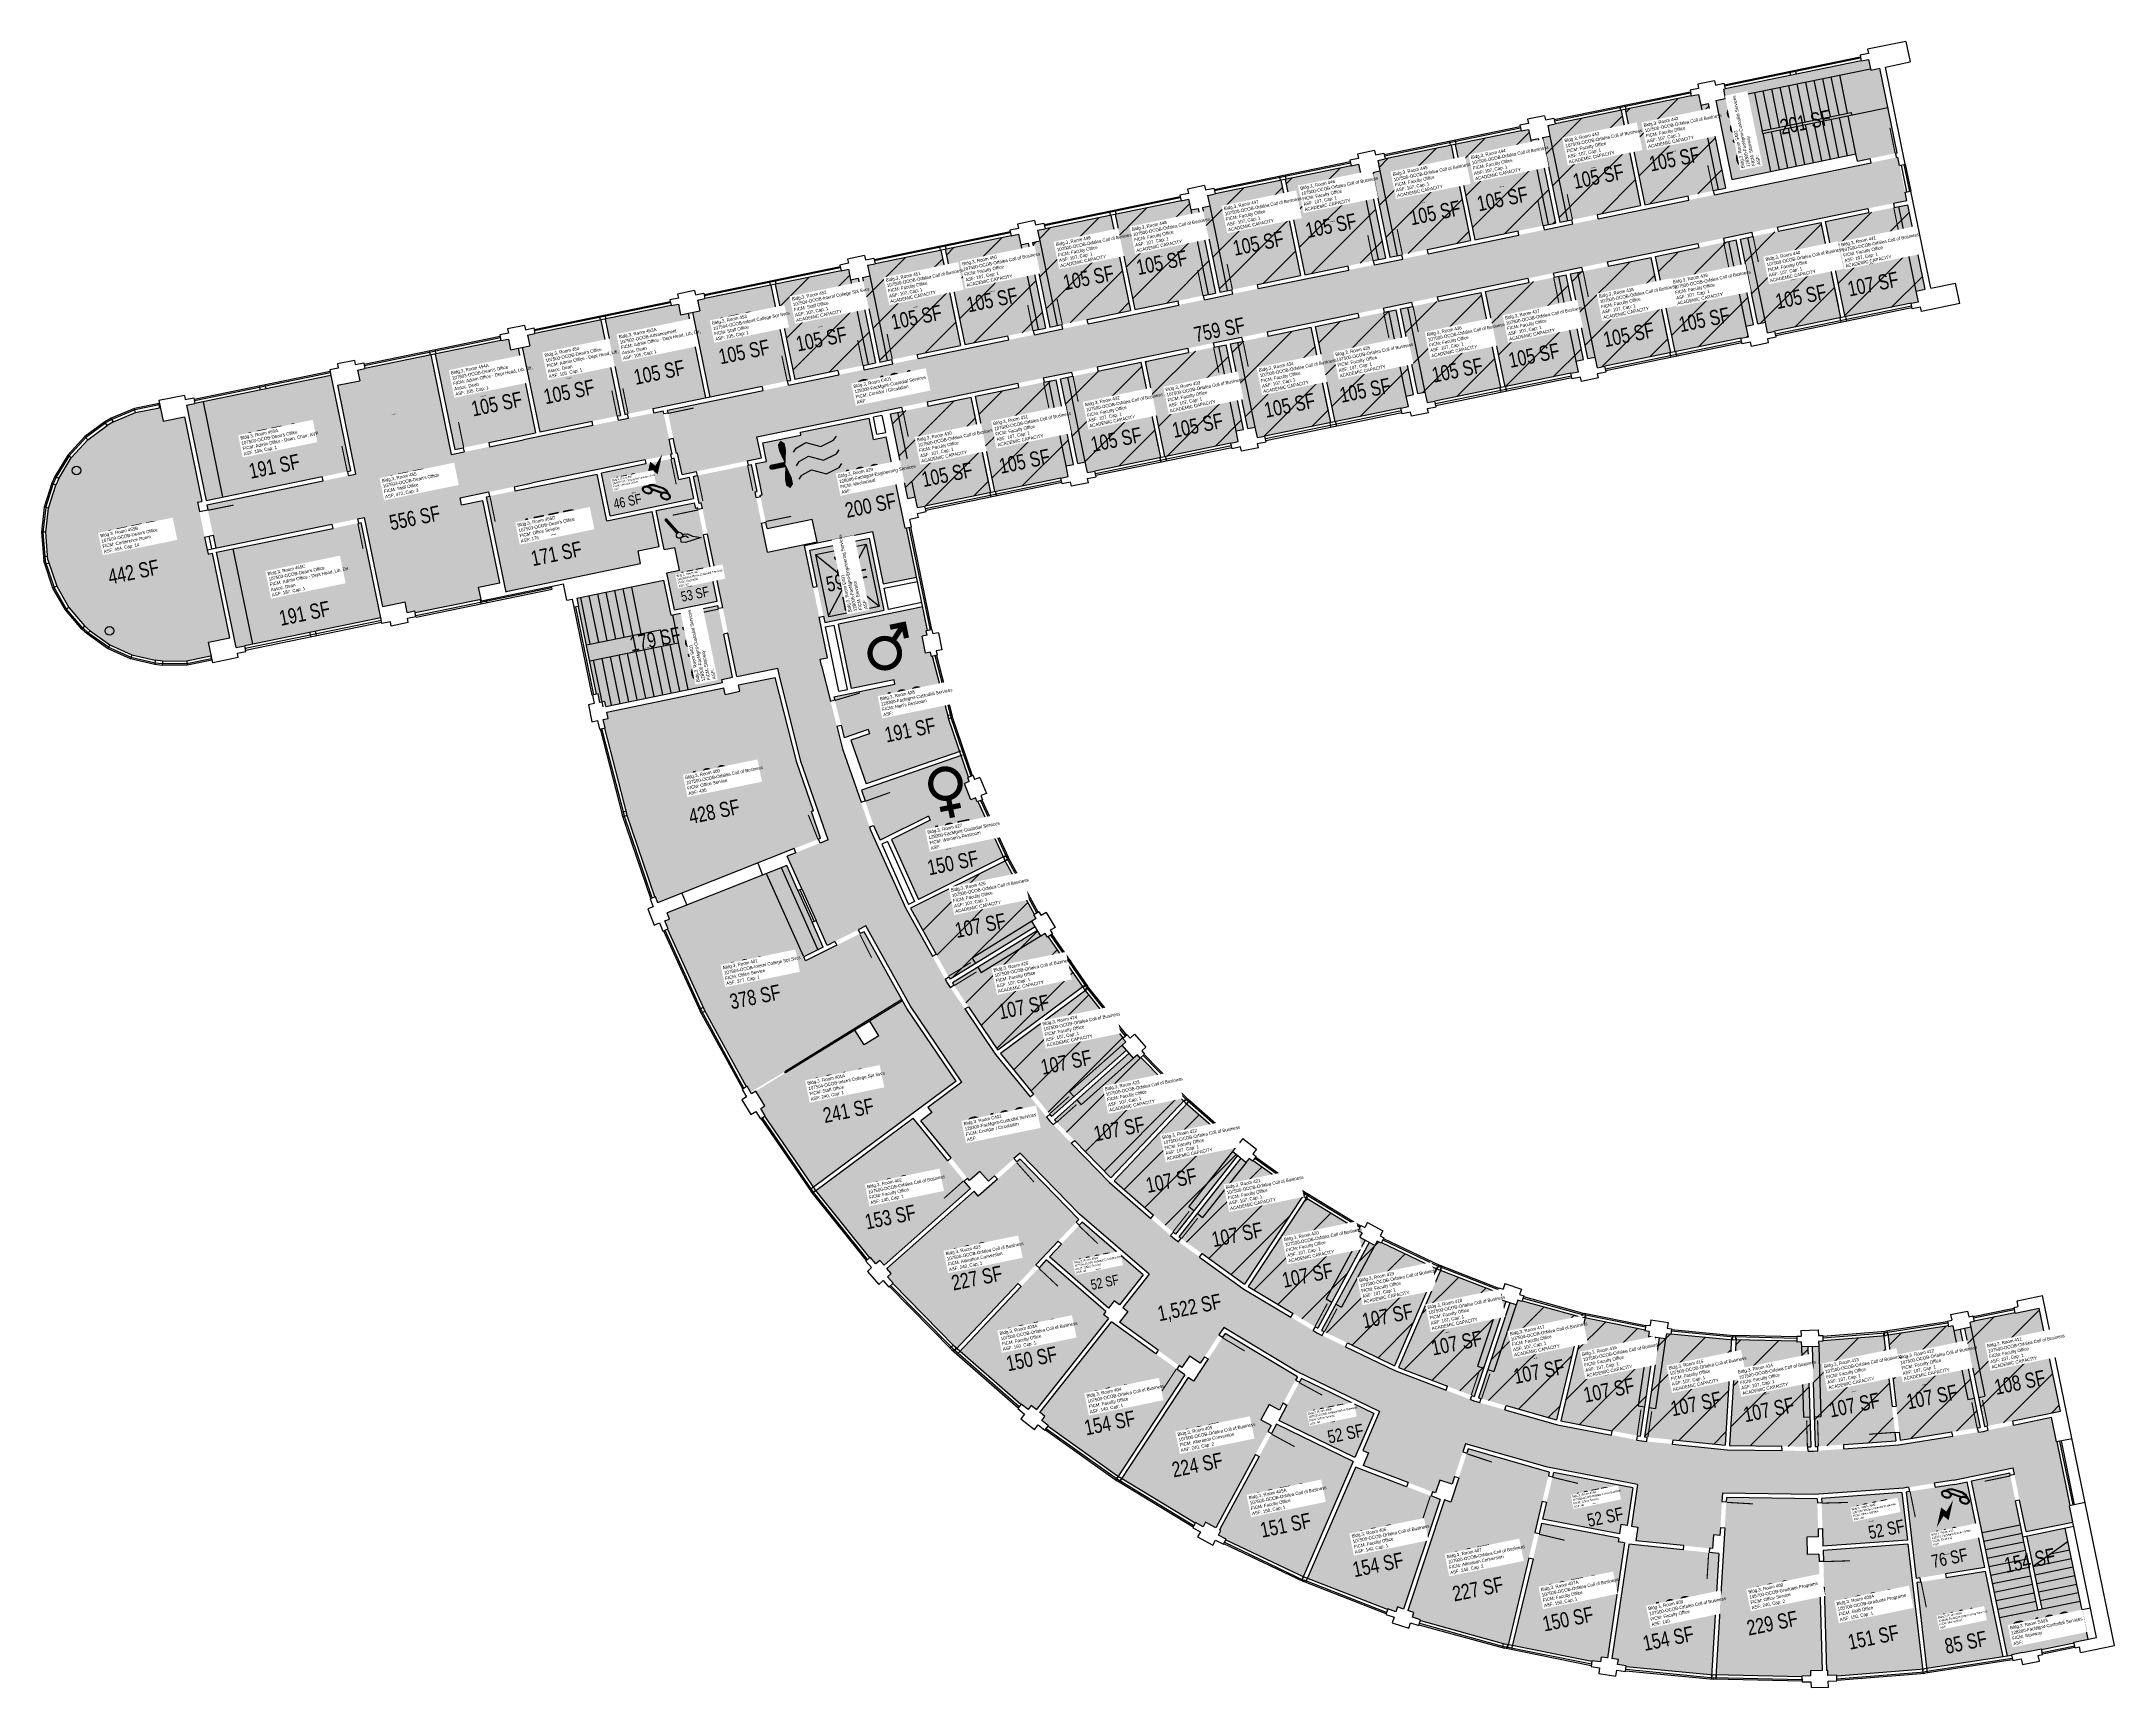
# Model space of a CAD drawing. Header units: inches. Extents: x 69197310 to 69200176, y 27671258 to 27673533.
import ezdxf
from ezdxf.enums import TextEntityAlignment as Align

# ---------------------------------------------------------------- set-up
doc = ezdxf.new("R2010")
doc.units = ezdxf.units.IN
doc.header["$LTSCALE"] = 100
doc.header["$MEASUREMENT"] = 0
doc.layers.get('0').update_dxf_attribs({"linetype": 'CONTINUOUS'})
for name, color, linetype in [('A-DOOR', 2, 'CONTINUOUS'), ('A-FLOR', 3, 'CONTINUOUS'), ('A-GLAZ', 1, 'CONTINUOUS'), ('A-IDEN-ICON', 4, 'CONTINUOUS'), ('A-IDEN-RNUM', 7, 'CONTINUOUS'), ('A-IDEN-SNUM', 4, 'CONTINUOUS'), ('A-IDEN-VNUM', 4, 'CONTINUOUS'), ('A-WALL', 5, 'CONTINUOUS'), ('AREA-TEXT', 3, 'CONTINUOUS'), ('Rooms-Capacity', 4, 'CONTINUOUS'), ('Rooms-Category-Color', 7, 'CONTINUOUS'), ('Rooms-College-Color', 7, 'CONTINUOUS'), ('Rooms-Department-Color', 7, 'CONTINUOUS'), ('Rooms-Division-Color', 7, 'CONTINUOUS'), ('Rooms-Information', 7, 'CONTINUOUS')]:
    doc.layers.add(name, color=color, linetype=linetype)
doc.styles.add('CP_AREA', font='arial.ttf', dxfattribs={"height": 15})
doc.styles.add('CP_ROOMSNUMBER', font='arial.ttf', dxfattribs={"height": 1})
doc.styles.add('CP_ROOMVNUMBER', font='arial.ttf', dxfattribs={"width": 0.85, "height": 0.075})
pattern_1 = [(45, (0, 0), (-26.516504294, 26.516504294), [])]

# ---------------------------------------------------------------- blocks, each defined once
blk = doc.blocks.new('CPELECT')
blk.add_lwpolyline([(0.062, 0.063, 0, 0.03, 0), (0.01, -0.017, 0.03, 0.03, 0), (-0.01, 0.007, 0.03, 0, 0), (-0.062, -0.073, 0.03, 0, 0)], format="xyseb")
blk = doc.blocks.new('CPMEN')
at = {"const_width": 0.015}
blk.add_lwpolyline([(-0.0575, -0.02, 1), (0.0275, -0.02, 1)], format="xyb", close=True, dxfattribs=at)
for points in [[(0.055, 0.01), (0.055, 0.05), (0.015, 0.05)], [(0.0151, 0.0101), (0.055, 0.05)]]:
    blk.add_lwpolyline(points, dxfattribs=at)
blk = doc.blocks.new('CPWOMEN')
at = {"const_width": 0.015}
blk.add_lwpolyline([(-0.0375, 0, 1), (0.0475, 0, 1)], format="xyb", close=True, dxfattribs=at)
for points in [[(0.005, -0.04), (0.005, -0.1)], [(-0.025, -0.07), (0.035, -0.07)]]:
    blk.add_lwpolyline(points, dxfattribs=at)
blk = doc.blocks.new('CPMECH')
for p, q in [((0.005, 0.025), (0.015, 0.035)), ((0.015, 0.035), (0.045, 0.045)), ((0.015, -0.005), (0.045, 0.005)), ((0.045, 0.045), (0.085, 0.025)), ((0.045, 0.005), (0.085, -0.015)), ((0.085, 0.025), (0.125, 0.035)), ((0.125, 0.035), (0.135, 0.045)), ((0.125, -0.005), (0.135, 0.005)), ((0.005, -0.015), (0.015, -0.005)), ((0.005, -0.055), (0.015, -0.045)), ((0.015, -0.045), (0.045, -0.035)), ((0.045, -0.035), (0.085, -0.055)), ((0.085, -0.015), (0.125, -0.005)), ((0.085, -0.055), (0.125, -0.045)), ((0.125, -0.045), (0.135, -0.035))]:
    blk.add_line(p, q)
for points in [[(-0.025, -0.005, 0, 0.02, 0), (-0.025, 0.035, 0.02, 0.02, 0), (-0.025, 0.055, 0.02, 0, 0), (-0.025, 0.065, 0, 0, 0)], [(-0.025, -0.005, 0, 0.02, 0), (-0.025, -0.045, 0.02, 0.02, 0), (-0.025, -0.065, 0.02, 0, 0), (-0.025, -0.075, 0, 0, 0)]]:
    blk.add_lwpolyline(points, format="xyseb")
at = {"const_width": 0.0075}
blk.add_lwpolyline([(-0.0682, -0.0069, 1), (-0.0618, -0.0031, 1)], format="xyb", close=True, dxfattribs=at)
at = {"const_width": 0.015}
blk.add_lwpolyline([(-0.025, -0.005), (-0.065, -0.005)], dxfattribs=at)
blk = doc.blocks.new('Cpphone')
at = {"color": 0, "linetype": 'ByBlock'}
for p, q in [((0.01, 0.025), (-0.02, -0.025)), ((0.017, 0.028), (-0.018, -0.033))]:
    blk.add_line(p, q, dxfattribs=at)
for points in [[(0.036, 0.057), (0.042, 0.031), (0.038, 0.011), (0.008, -0.041), (-0.008, -0.056), (-0.034, -0.064)], [(0.033, 0.047), (0.037, 0.031), (0.033, 0.013), (0.004, -0.038), (-0.011, -0.051), (-0.026, -0.057)]]:
    blk.add_lwpolyline(points, dxfattribs=at)
for points in [[(0.029, 0.079, 0.139889), (0.022, 0.08, 0.107118), (0.012, 0.078, 0.079812), (0.004, 0.072, 0.067459), (-0.003, 0.063, 0.067459), (-0.008, 0.051, 0.079812), (-0.009, 0.041, 0.107118), (-0.006, 0.032, 0.139889), (-0.001, 0.027, 0.139889), (0.006, 0.025, 0.107118), (0.015, 0.027, 0.079812), (0.024, 0.033, 0.067459), (0.031, 0.043, 0.067459), (0.036, 0.054, 0.079812), (0.037, 0.064, 0.107118), (0.034, 0.073, 0.139889)], [(0.026, 0.074, 0.139889), (0.022, 0.075, 0.107118), (0.014, 0.074, 0.079812), (0.007, 0.069, 0.067459), (0.001, 0.06, 0.067459), (-0.003, 0.05, 0.079812), (-0.004, 0.042, 0.107118), (-0.002, 0.034, 0.139889), (0.001, 0.031, 0.139889), (0.006, 0.03, 0.107118), (0.013, 0.032, 0.079812), (0.02, 0.037, 0.067459), (0.027, 0.045, 0.067459), (0.031, 0.055, 0.079812), (0.032, 0.064, 0.107118), (0.03, 0.071, 0.139889)], [(-0.026, -0.017, 0.139889), (-0.033, -0.015, 0.107118), (-0.043, -0.017, 0.079812), (-0.051, -0.023, 0.067459), (-0.058, -0.033, 0.067459), (-0.063, -0.044, 0.079812), (-0.064, -0.054, 0.107118), (-0.061, -0.063, 0.139889), (-0.056, -0.069, 0.139889), (-0.049, -0.07, 0.107118), (-0.04, -0.068, 0.079812), (-0.031, -0.062, 0.067459), (-0.024, -0.053, 0.067459), (-0.019, -0.041, 0.079812), (-0.018, -0.031, 0.107118), (-0.021, -0.022, 0.139889)], [(-0.029, -0.021, 0.139889), (-0.033, -0.02, 0.107118), (-0.041, -0.022, 0.079812), (-0.048, -0.027, 0.067459), (-0.054, -0.035, 0.067459), (-0.058, -0.045, 0.079812), (-0.059, -0.054, 0.107118), (-0.057, -0.061, 0.139889), (-0.054, -0.064, 0.139889), (-0.049, -0.065, 0.107118), (-0.042, -0.064, 0.079812), (-0.035, -0.059, 0.067459), (-0.028, -0.05, 0.067459), (-0.024, -0.04, 0.079812), (-0.023, -0.032, 0.107118), (-0.025, -0.024, 0.139889)]]:
    blk.add_lwpolyline(points, format="xyb", close=True, dxfattribs=at)
blk = doc.blocks.new('CPCUST')
for p, q in [((0.0171, -0.0639), (0.02, -0.0466)), ((0.0358, -0.0705), (0.0171, -0.0639)), ((0.0262, -0.0408), (0.0446, -0.0406)), ((0.0297, -0.0341), (0.0376, -0.0302)), ((0.1117, -0.0625), (0.0358, -0.0705)), ((0.0376, -0.0302), (0.0533, -0.0324)), ((0.0446, -0.0406), (0.0543, -0.0505)), ((0.0533, -0.0324), (0.0745, -0.0479)), ((0.0745, -0.0479), (0.1117, -0.0625))]:
    blk.add_line(p, q)
at = {"const_width": 0.015}
blk.add_lwpolyline([(-0.03, 0.05), (0.01, -0.0193)], dxfattribs=at)
at = {"const_width": 0.0075}
blk.add_lwpolyline([(-0.0332, 0.0481, 1), (-0.0268, 0.0519, 1)], format="xyb", close=True, dxfattribs=at)
blk.add_circle((0.0158, -0.0313), 0.0141)

msp = doc.modelspace()

# ---------------------------------------------------------------- hatches: boundary and pattern name
at = {"layer": 'Rooms-Capacity'}
h = msp.add_hatch(dxfattribs=at)
h.set_pattern_fill('ANSI31', color=256, scale=300, style=0)
h.set_pattern_definition(pattern_1)
h.paths.add_polyline_path([(69199614.2, 27673447.7), (69199603.9, 27673445.6), (69199600.9, 27673460.3), (69199499.5, 27673439.4), (69199526.6, 27673307.7), (69199638.3, 27673330.6)])
h = msp.add_hatch(dxfattribs=at)
h.set_pattern_fill('ANSI31', color=256, scale=300, style=0)
h.set_pattern_definition(pattern_1)
h.paths.add_polyline_path([(69199264.4, 27673391.1), (69199365.8, 27673411.9), (69199368.8, 27673397.2), (69199379.1, 27673399.4), (69199403.2, 27673282.3), (69199291.5, 27673259.4)])
h = msp.add_hatch(dxfattribs=at)
h.set_pattern_fill('ANSI31', color=256, scale=300, style=0)
h.set_pattern_definition(pattern_1)
h.paths.add_polyline_path([(69199029.4, 27673342.8), (69199130.7, 27673363.6), (69199133.8, 27673348.9), (69199144, 27673351), (69199168.1, 27673234), (69199056.4, 27673211)])
h = msp.add_hatch(dxfattribs=at)
h.set_pattern_fill('ANSI31', color=256, scale=300, style=0)
h.set_pattern_definition(pattern_1)
h.paths.add_polyline_path([(69199776.4, 27673284.5), (69199803.5, 27673152.7), (69199904.9, 27673173.6), (69199901.8, 27673188.3), (69199914.1, 27673190.8), (69199890, 27673307.8)])
h = msp.add_hatch(dxfattribs=at)
h.set_pattern_fill('ANSI31', color=256, scale=300, style=0)
h.set_pattern_definition(pattern_1)
h.paths.add_polyline_path([(69198679.8, 27673255.6), (69198690, 27673257.7), (69198687, 27673272.4), (69198788.4, 27673293.2), (69198815.5, 27673161.5), (69198703.8, 27673138.6)])
h = msp.add_hatch(dxfattribs=at)
h.set_pattern_fill('ANSI31', color=256, scale=300, style=0)
h.set_pattern_definition(pattern_1)
h.paths.add_polyline_path([(69199568.4, 27673104.4), (69199669.8, 27673125.3), (69199666.7, 27673140), (69199677, 27673142.1), (69199653, 27673259.1), (69199541.3, 27673236.2)])
h = msp.add_hatch(dxfattribs=at)
h.set_pattern_fill('ANSI31', color=256, scale=300, style=0)
h.set_pattern_definition(pattern_1)
h.paths.add_polyline_path([(69199212.7, 27673046.6), (69199223, 27673048.7), (69199226, 27673034.1), (69199327.4, 27673054.9), (69199300.3, 27673186.6), (69199188.7, 27673163.7)])
h = msp.add_hatch(dxfattribs=at)
h.set_pattern_fill('ANSI31', color=256, scale=300, style=0)
h.set_pattern_definition(pattern_1)
h.paths.add_polyline_path([(69198977.7, 27672998.3), (69198987.9, 27673000.4), (69198991, 27672985.7), (69199092.3, 27673006.6), (69199065.3, 27673138.3), (69198953.6, 27673115.4)])
h = msp.add_hatch(dxfattribs=at)
h.set_pattern_fill('ANSI31', color=256, scale=300, style=0)
h.set_pattern_definition(pattern_1)
h.paths.add_polyline_path([(69198742.6, 27672950), (69198752.9, 27672952.1), (69198755.9, 27672937.4), (69198857.3, 27672958.3), (69198830.2, 27673090), (69198718.5, 27673067)])
h = msp.add_hatch(dxfattribs=at)
h.set_pattern_fill('ANSI31', color=256, scale=300, style=0)
h.set_pattern_definition(pattern_1)
h.paths.add_polyline_path([(69198968.1, 27671989.3), (69198975.1, 27671983.7), (69198979.5, 27671989.2), (69198984.2, 27671985.6), (69198984.8, 27671986.3), (69199053.6, 27671937.4), (69198973.1, 27671815.3), (69198882.2, 27671881)])
h = msp.add_hatch(dxfattribs=at)
h.set_pattern_fill('ANSI31', color=256, scale=300, style=0)
h.set_pattern_definition(pattern_1)
h.paths.add_polyline_path([(69199444, 27671768.5), (69199526.8, 27671752), (69199526.7, 27671751), (69199532.6, 27671750), (69199531.6, 27671743.1), (69199540.5, 27671741.8), (69199520.3, 27671605.1), (69199410.2, 27671626.2)])
h = msp.add_hatch(dxfattribs=at)
h.set_pattern_fill('ANSI31', color=256, scale=300, style=0)
h.set_pattern_definition(pattern_1)
h.paths.add_polyline_path([(69199862.9, 27671744.8), (69199946.3, 27671757.6), (69199946.5, 27671756.6), (69199952.4, 27671757.7), (69199953.8, 27671750.9), (69199962.6, 27671752.7), (69199990.4, 27671617.3), (69199879.7, 27671599.5)])
h = msp.add_hatch(dxfattribs=at)
h.set_pattern_fill('ANSI31', color=256, scale=300, style=0)
h.set_pattern_definition(pattern_1)
h.paths.add_polyline_path([(69199652.4, 27671738.4), (69199736.8, 27671736.4), (69199736.8, 27671735.4), (69199742.8, 27671735.5), (69199743, 27671728.5), (69199752, 27671728.8), (69199755.9, 27671590.6), (69199643.8, 27671592.3)])
at = {"layer": 'Rooms-Category-Color', "true_color": 0xfa9ba3}
for points in [[(69199614.2, 27673447.7), (69199603.9, 27673445.6), (69199600.9, 27673460.3), (69199499.5, 27673439.4), (69199526.6, 27673307.7), (69199638.3, 27673330.6)], [(69199264.4, 27673391.1), (69199365.8, 27673411.9), (69199368.8, 27673397.2), (69199379.1, 27673399.4), (69199403.2, 27673282.3), (69199291.5, 27673259.4)], [(69199029.4, 27673342.8), (69199130.7, 27673363.6), (69199133.8, 27673348.9), (69199144, 27673351), (69199168.1, 27673234), (69199056.4, 27673211)], [(69199776.4, 27673284.5), (69199803.5, 27673152.7), (69199904.9, 27673173.6), (69199901.8, 27673188.3), (69199914.1, 27673190.8), (69199890, 27673307.8)], [(69198679.8, 27673255.6), (69198690, 27673257.7), (69198687, 27673272.4), (69198788.4, 27673293.2), (69198815.5, 27673161.5), (69198703.8, 27673138.6)], [(69199568.4, 27673104.4), (69199669.8, 27673125.3), (69199666.7, 27673140), (69199677, 27673142.1), (69199653, 27673259.1), (69199541.3, 27673236.2)], [(69199212.7, 27673046.6), (69199223, 27673048.7), (69199226, 27673034.1), (69199327.4, 27673054.9), (69199300.3, 27673186.6), (69199188.7, 27673163.7)], [(69197974.5, 27673110.6), (69197984.8, 27673112.8), (69197981.8, 27673127.4), (69198083.1, 27673148.3), (69198110.2, 27673016.5), (69197998.6, 27672993.6)], [(69198977.7, 27672998.3), (69198987.9, 27673000.4), (69198991, 27672985.7), (69199092.3, 27673006.6), (69199065.3, 27673138.3), (69198953.6, 27673115.4)], [(69197510.1, 27673030.5), (69197537.2, 27672898.8), (69197737, 27672939.8), (69197709.9, 27673071.6)], [(69198742.6, 27672950), (69198752.9, 27672952.1), (69198755.9, 27672937.4), (69198857.3, 27672958.3), (69198830.2, 27673090), (69198718.5, 27673067)], [(69197925.1, 27672904), (69198077.9, 27672935.4), (69198091.2, 27672870.7), (69198153.9, 27672883.6), (69198163.8, 27672835.1), (69198134.5, 27672829.1), (69198138.1, 27672811.5), (69197952, 27672773.2)], [(69197551.9, 27672827.3), (69197579, 27672695.5), (69197778.8, 27672736.6), (69197751.7, 27672868.3)], [(69198353.9, 27672536.5), (69198324.3, 27672654.2), (69198273.6, 27672643.8), (69198275.4, 27672635), (69198254.9, 27672630.8), (69198253, 27672639.6), (69198091.5, 27672606.4), (69198093.3, 27672597.5), (69198086.4, 27672596.1), (69198089, 27672584.4), (69198088, 27672584.2), (69198118.6, 27672466.2), (69198157.6, 27672350.8), (69198158.6, 27672351.1), (69198161.8, 27672342.7), (69198387, 27672432), (69198374.2, 27672468.8), (69198377, 27672469.8)], [(69198175.3, 27672306.2), (69198225.9, 27672195.3), (69198284.5, 27672088.4), (69198285.3, 27672088.9), (69198290.1, 27672080.8), (69198337.3, 27672109.1), (69198499.3, 27672208.8), (69198447, 27672302.7), (69198366.2, 27672262.2), (69198363.8, 27672267.7), (69198390.6, 27672281.2), (69198340.1, 27672394), (69198174.9, 27672328.6), (69198178.2, 27672320.2), (69198171.7, 27672317.6), (69198176.2, 27672306.5)], [(69198968.1, 27671989.3), (69198975.1, 27671983.7), (69198979.5, 27671989.2), (69198984.2, 27671985.6), (69198984.8, 27671986.3), (69199053.6, 27671937.4), (69198973.1, 27671815.3), (69198882.2, 27671881)], [(69198579.8, 27671722.6), (69198663.8, 27671648.8), (69198664.4, 27671649.5), (69198673.8, 27671642), (69198678.1, 27671647.5), (69198685.2, 27671641.9), (69198785.1, 27671768), (69198778.1, 27671773.6), (69198781.2, 27671777.6), (69198699, 27671848.8)], [(69199444, 27671768.5), (69199526.8, 27671752), (69199526.7, 27671751), (69199532.6, 27671750), (69199531.6, 27671743.1), (69199540.5, 27671741.8), (69199520.3, 27671605.1), (69199410.2, 27671626.2)], [(69199862.9, 27671744.8), (69199946.3, 27671757.6), (69199946.5, 27671756.6), (69199952.4, 27671757.7), (69199953.8, 27671750.9), (69199962.6, 27671752.7), (69199990.4, 27671617.3), (69199879.7, 27671599.5)], [(69199652.4, 27671738.4), (69199736.8, 27671736.4), (69199736.8, 27671735.4), (69199742.8, 27671735.5), (69199743, 27671728.5), (69199752, 27671728.8), (69199755.9, 27671590.6), (69199643.8, 27671592.3)], [(69199051.7, 27671685.1), (69199151.9, 27671636.4), (69199125.7, 27671575.8), (69199020.3, 27671627)], [(69199126.4, 27671562.4), (69199243.4, 27671517.7), (69199193.1, 27671366.2), (69199184.5, 27671369.1), (69199182.3, 27671362.4), (69199171, 27671366.3), (69199170.7, 27671365.4), (69199059.9, 27671408.6)], [(69199400.4, 27671554.8), (69199509.8, 27671533.8), (69199502.1, 27671481.6), (69199493.2, 27671482.9), (69199491.3, 27671470.1), (69199385.1, 27671490.5)], [(69199770.9, 27671519.2), (69199882.1, 27671527.2), (69199889.7, 27671461.6), (69199772.8, 27671453.2)], [(69199383.7, 27671484.7), (69199490.4, 27671464.2), (69199489.7, 27671459.1), (69199498.6, 27671457.8), (69199475.1, 27671298.6), (69199466.2, 27671299.9), (69199465.2, 27671293), (69199453.4, 27671294.8), (69199453.2, 27671293.9), (69199343.5, 27671315.8)], [(69199504.3, 27671455.7), (69199628.9, 27671442.8), (69199619, 27671275.5), (69199500.7, 27671286.9), (69199500.8, 27671287.8), (69199488.9, 27671289.5), (69199490, 27671296.4), (69199481.1, 27671297.7)], [(69199773, 27671447.2), (69199890.4, 27671455.7), (69199910.4, 27671283.2), (69199791.9, 27671273.8), (69199791.8, 27671274.8), (69199779.8, 27671274.4), (69199779.6, 27671281.4), (69199777.6, 27671281.3)]]:
    msp.add_hatch(color=241, dxfattribs=at).paths.add_polyline_path(points)
at = {"layer": 'Rooms-Category-Color', "true_color": 0xadadad}
for points in [[(69198477.7, 27672986.9), (69198460.1, 27672983.3), (69198454, 27673012.7), (69198359, 27672993.2), (69198359.8, 27672989.2), (69198306.9, 27672978.4), (69198312.2, 27672952.9), (69198297.5, 27672949.9), (69198306.3, 27672906.8), (69198303.4, 27672906.2), (69198312.9, 27672860.1), (69198375.5, 27672873), (69198382.3, 27672840.2), (69198458.7, 27672855.9), (69198473.6, 27672783.4), (69198519.6, 27672792.9), (69198505.6, 27672861), (69198503.7, 27672860.6)], [(69198372.2, 27672830), (69198392.7, 27672730), (69198475, 27672747), (69198454.4, 27672846.9)], [(69198049.9, 27672763.7), (69198077.2, 27672631), (69198079.3, 27672631.4), (69198081.6, 27672619.6), (69198088.4, 27672621.1), (69198089.9, 27672614.2), (69198251.4, 27672647.4), (69198250.6, 27672651.3), (69198265.3, 27672654.4), (69198244.9, 27672753.8), (69198180.2, 27672740.5), (69198170.4, 27672788.5)], [(69198461.7, 27672445.4), (69198460.2, 27672449.6), (69198448.5, 27672483.6), (69198443.3, 27672498.4), (69198581, 27672546.1), (69198591.2, 27672516.1), (69198590.3, 27672515.7), (69198592.4, 27672510.1), (69198585.9, 27672507.6), (69198594.7, 27672485.2), (69198601.2, 27672487.8), (69198603.5, 27672482.3), (69198604.4, 27672482.6), (69198639.5, 27672405.9), (69198522.2, 27672347.1), (69198484.9, 27672430.2), (69198538.6, 27672457.1), (69198536.2, 27672462.6), (69198469.1, 27672429)], [(69200031, 27671554.3), (69199978.1, 27671543.4), (69200027.9, 27671301), (69200033.8, 27671301.9), (69200033.6, 27671302.9), (69200074.8, 27671311.2), (69200075, 27671310.2), (69200120.1, 27671319.4), (69200119.9, 27671320.4), (69200139.5, 27671324.4), (69200107.8, 27671478.2), (69200054.9, 27671467.4), (69200075.7, 27671366.5), (69200069.8, 27671365.3)]]:
    msp.add_hatch(color=253, dxfattribs=at).paths.add_polyline_path(points)
at = {"layer": 'Rooms-College-Color', "true_color": 0xfa9ba3}
for points in [[(69199614.2, 27673447.7), (69199603.9, 27673445.6), (69199600.9, 27673460.3), (69199499.5, 27673439.4), (69199526.6, 27673307.7), (69199638.3, 27673330.6)], [(69199264.4, 27673391.1), (69199365.8, 27673411.9), (69199368.8, 27673397.2), (69199379.1, 27673399.4), (69199403.2, 27673282.3), (69199291.5, 27673259.4)], [(69199029.4, 27673342.8), (69199130.7, 27673363.6), (69199133.8, 27673348.9), (69199144, 27673351), (69199168.1, 27673234), (69199056.4, 27673211)], [(69199776.4, 27673284.5), (69199803.5, 27673152.7), (69199904.9, 27673173.6), (69199901.8, 27673188.3), (69199914.1, 27673190.8), (69199890, 27673307.8)], [(69198679.8, 27673255.6), (69198690, 27673257.7), (69198687, 27673272.4), (69198788.4, 27673293.2), (69198815.5, 27673161.5), (69198703.8, 27673138.6)], [(69199568.4, 27673104.4), (69199669.8, 27673125.3), (69199666.7, 27673140), (69199677, 27673142.1), (69199653, 27673259.1), (69199541.3, 27673236.2)], [(69199212.7, 27673046.6), (69199223, 27673048.7), (69199226, 27673034.1), (69199327.4, 27673054.9), (69199300.3, 27673186.6), (69199188.7, 27673163.7)], [(69198977.7, 27672998.3), (69198987.9, 27673000.4), (69198991, 27672985.7), (69199092.3, 27673006.6), (69199065.3, 27673138.3), (69198953.6, 27673115.4)], [(69198742.6, 27672950), (69198752.9, 27672952.1), (69198755.9, 27672937.4), (69198857.3, 27672958.3), (69198830.2, 27673090), (69198718.5, 27673067)], [(69198353.9, 27672536.5), (69198324.3, 27672654.2), (69198273.6, 27672643.8), (69198275.4, 27672635), (69198254.9, 27672630.8), (69198253, 27672639.6), (69198091.5, 27672606.4), (69198093.3, 27672597.5), (69198086.4, 27672596.1), (69198089, 27672584.4), (69198088, 27672584.2), (69198118.6, 27672466.2), (69198157.6, 27672350.8), (69198158.6, 27672351.1), (69198161.8, 27672342.7), (69198387, 27672432), (69198374.2, 27672468.8), (69198377, 27672469.8)], [(69198175.3, 27672306.2), (69198225.9, 27672195.3), (69198284.5, 27672088.4), (69198285.3, 27672088.9), (69198290.1, 27672080.8), (69198337.3, 27672109.1), (69198499.3, 27672208.8), (69198447, 27672302.7), (69198366.2, 27672262.2), (69198363.8, 27672267.7), (69198390.6, 27672281.2), (69198340.1, 27672394), (69198174.9, 27672328.6), (69198178.2, 27672320.2), (69198171.7, 27672317.6), (69198176.2, 27672306.5)], [(69198968.1, 27671989.3), (69198975.1, 27671983.7), (69198979.5, 27671989.2), (69198984.2, 27671985.6), (69198984.8, 27671986.3), (69199053.6, 27671937.4), (69198973.1, 27671815.3), (69198882.2, 27671881)], [(69198579.8, 27671722.6), (69198663.8, 27671648.8), (69198664.4, 27671649.5), (69198673.8, 27671642), (69198678.1, 27671647.5), (69198685.2, 27671641.9), (69198785.1, 27671768), (69198778.1, 27671773.6), (69198781.2, 27671777.6), (69198699, 27671848.8)], [(69199444, 27671768.5), (69199526.8, 27671752), (69199526.7, 27671751), (69199532.6, 27671750), (69199531.6, 27671743.1), (69199540.5, 27671741.8), (69199520.3, 27671605.1), (69199410.2, 27671626.2)], [(69199862.9, 27671744.8), (69199946.3, 27671757.6), (69199946.5, 27671756.6), (69199952.4, 27671757.7), (69199953.8, 27671750.9), (69199962.6, 27671752.7), (69199990.4, 27671617.3), (69199879.7, 27671599.5)], [(69199652.4, 27671738.4), (69199736.8, 27671736.4), (69199736.8, 27671735.4), (69199742.8, 27671735.5), (69199743, 27671728.5), (69199752, 27671728.8), (69199755.9, 27671590.6), (69199643.8, 27671592.3)], [(69199051.7, 27671685.1), (69199151.9, 27671636.4), (69199125.7, 27671575.8), (69199020.3, 27671627)], [(69199126.4, 27671562.4), (69199243.4, 27671517.7), (69199193.1, 27671366.2), (69199184.5, 27671369.1), (69199182.3, 27671362.4), (69199171, 27671366.3), (69199170.7, 27671365.4), (69199059.9, 27671408.6)], [(69199400.4, 27671554.8), (69199509.8, 27671533.8), (69199502.1, 27671481.6), (69199493.2, 27671482.9), (69199491.3, 27671470.1), (69199385.1, 27671490.5)], [(69199770.9, 27671519.2), (69199882.1, 27671527.2), (69199889.7, 27671461.6), (69199772.8, 27671453.2)], [(69199383.7, 27671484.7), (69199490.4, 27671464.2), (69199489.7, 27671459.1), (69199498.6, 27671457.8), (69199475.1, 27671298.6), (69199466.2, 27671299.9), (69199465.2, 27671293), (69199453.4, 27671294.8), (69199453.2, 27671293.9), (69199343.5, 27671315.8)], [(69199504.3, 27671455.7), (69199628.9, 27671442.8), (69199619, 27671275.5), (69199500.7, 27671286.9), (69199500.8, 27671287.8), (69199488.9, 27671289.5), (69199490, 27671296.4), (69199481.1, 27671297.7)], [(69199773, 27671447.2), (69199890.4, 27671455.7), (69199910.4, 27671283.2), (69199791.9, 27671273.8), (69199791.8, 27671274.8), (69199779.8, 27671274.4), (69199779.6, 27671281.4), (69199777.6, 27671281.3)]]:
    msp.add_hatch(color=241, dxfattribs=at).paths.add_polyline_path(points)
at = {"layer": 'Rooms-College-Color', "true_color": 0x80bc67}
for points in [[(69197974.5, 27673110.6), (69197984.8, 27673112.8), (69197981.8, 27673127.4), (69198083.1, 27673148.3), (69198110.2, 27673016.5), (69197998.6, 27672993.6)], [(69197510.1, 27673030.5), (69197537.2, 27672898.8), (69197737, 27672939.8), (69197709.9, 27673071.6)], [(69197925.1, 27672904), (69198077.9, 27672935.4), (69198091.2, 27672870.7), (69198153.9, 27672883.6), (69198163.8, 27672835.1), (69198134.5, 27672829.1), (69198138.1, 27672811.5), (69197952, 27672773.2)], [(69197551.9, 27672827.3), (69197579, 27672695.5), (69197778.8, 27672736.6), (69197751.7, 27672868.3)]]:
    msp.add_hatch(color=83, dxfattribs=at).paths.add_polyline_path(points)
at = {"layer": 'Rooms-College-Color', "true_color": 0xadadad}
for points in [[(69198477.7, 27672986.9), (69198460.1, 27672983.3), (69198454, 27673012.7), (69198359, 27672993.2), (69198359.8, 27672989.2), (69198306.9, 27672978.4), (69198312.2, 27672952.9), (69198297.5, 27672949.9), (69198306.3, 27672906.8), (69198303.4, 27672906.2), (69198312.9, 27672860.1), (69198375.5, 27672873), (69198382.3, 27672840.2), (69198458.7, 27672855.9), (69198473.6, 27672783.4), (69198519.6, 27672792.9), (69198505.6, 27672861), (69198503.7, 27672860.6)], [(69198372.2, 27672830), (69198392.7, 27672730), (69198475, 27672747), (69198454.4, 27672846.9)], [(69198049.9, 27672763.7), (69198077.2, 27672631), (69198079.3, 27672631.4), (69198081.6, 27672619.6), (69198088.4, 27672621.1), (69198089.9, 27672614.2), (69198251.4, 27672647.4), (69198250.6, 27672651.3), (69198265.3, 27672654.4), (69198244.9, 27672753.8), (69198180.2, 27672740.5), (69198170.4, 27672788.5)], [(69198461.7, 27672445.4), (69198460.2, 27672449.6), (69198448.5, 27672483.6), (69198443.3, 27672498.4), (69198581, 27672546.1), (69198591.2, 27672516.1), (69198590.3, 27672515.7), (69198592.4, 27672510.1), (69198585.9, 27672507.6), (69198594.7, 27672485.2), (69198601.2, 27672487.8), (69198603.5, 27672482.3), (69198604.4, 27672482.6), (69198639.5, 27672405.9), (69198522.2, 27672347.1), (69198484.9, 27672430.2), (69198538.6, 27672457.1), (69198536.2, 27672462.6), (69198469.1, 27672429)], [(69200031, 27671554.3), (69199978.1, 27671543.4), (69200027.9, 27671301), (69200033.8, 27671301.9), (69200033.6, 27671302.9), (69200074.8, 27671311.2), (69200075, 27671310.2), (69200120.1, 27671319.4), (69200119.9, 27671320.4), (69200139.5, 27671324.4), (69200107.8, 27671478.2), (69200054.9, 27671467.4), (69200075.7, 27671366.5), (69200069.8, 27671365.3)]]:
    msp.add_hatch(color=253, dxfattribs=at).paths.add_polyline_path(points)
at = {"layer": 'Rooms-Department-Color', "true_color": 0xfa9ba3}
for points in [[(69199614.2, 27673447.7), (69199603.9, 27673445.6), (69199600.9, 27673460.3), (69199499.5, 27673439.4), (69199526.6, 27673307.7), (69199638.3, 27673330.6)], [(69199264.4, 27673391.1), (69199365.8, 27673411.9), (69199368.8, 27673397.2), (69199379.1, 27673399.4), (69199403.2, 27673282.3), (69199291.5, 27673259.4)], [(69199029.4, 27673342.8), (69199130.7, 27673363.6), (69199133.8, 27673348.9), (69199144, 27673351), (69199168.1, 27673234), (69199056.4, 27673211)], [(69199776.4, 27673284.5), (69199803.5, 27673152.7), (69199904.9, 27673173.6), (69199901.8, 27673188.3), (69199914.1, 27673190.8), (69199890, 27673307.8)], [(69198679.8, 27673255.6), (69198690, 27673257.7), (69198687, 27673272.4), (69198788.4, 27673293.2), (69198815.5, 27673161.5), (69198703.8, 27673138.6)], [(69199568.4, 27673104.4), (69199669.8, 27673125.3), (69199666.7, 27673140), (69199677, 27673142.1), (69199653, 27673259.1), (69199541.3, 27673236.2)], [(69199212.7, 27673046.6), (69199223, 27673048.7), (69199226, 27673034.1), (69199327.4, 27673054.9), (69199300.3, 27673186.6), (69199188.7, 27673163.7)], [(69197974.5, 27673110.6), (69197984.8, 27673112.8), (69197981.8, 27673127.4), (69198083.1, 27673148.3), (69198110.2, 27673016.5), (69197998.6, 27672993.6)], [(69198977.7, 27672998.3), (69198987.9, 27673000.4), (69198991, 27672985.7), (69199092.3, 27673006.6), (69199065.3, 27673138.3), (69198953.6, 27673115.4)], [(69197510.1, 27673030.5), (69197537.2, 27672898.8), (69197737, 27672939.8), (69197709.9, 27673071.6)], [(69198742.6, 27672950), (69198752.9, 27672952.1), (69198755.9, 27672937.4), (69198857.3, 27672958.3), (69198830.2, 27673090), (69198718.5, 27673067)], [(69197925.1, 27672904), (69198077.9, 27672935.4), (69198091.2, 27672870.7), (69198153.9, 27672883.6), (69198163.8, 27672835.1), (69198134.5, 27672829.1), (69198138.1, 27672811.5), (69197952, 27672773.2)], [(69197551.9, 27672827.3), (69197579, 27672695.5), (69197778.8, 27672736.6), (69197751.7, 27672868.3)], [(69198353.9, 27672536.5), (69198324.3, 27672654.2), (69198273.6, 27672643.8), (69198275.4, 27672635), (69198254.9, 27672630.8), (69198253, 27672639.6), (69198091.5, 27672606.4), (69198093.3, 27672597.5), (69198086.4, 27672596.1), (69198089, 27672584.4), (69198088, 27672584.2), (69198118.6, 27672466.2), (69198157.6, 27672350.8), (69198158.6, 27672351.1), (69198161.8, 27672342.7), (69198387, 27672432), (69198374.2, 27672468.8), (69198377, 27672469.8)], [(69198175.3, 27672306.2), (69198225.9, 27672195.3), (69198284.5, 27672088.4), (69198285.3, 27672088.9), (69198290.1, 27672080.8), (69198337.3, 27672109.1), (69198499.3, 27672208.8), (69198447, 27672302.7), (69198366.2, 27672262.2), (69198363.8, 27672267.7), (69198390.6, 27672281.2), (69198340.1, 27672394), (69198174.9, 27672328.6), (69198178.2, 27672320.2), (69198171.7, 27672317.6), (69198176.2, 27672306.5)], [(69198968.1, 27671989.3), (69198975.1, 27671983.7), (69198979.5, 27671989.2), (69198984.2, 27671985.6), (69198984.8, 27671986.3), (69199053.6, 27671937.4), (69198973.1, 27671815.3), (69198882.2, 27671881)], [(69198579.8, 27671722.6), (69198663.8, 27671648.8), (69198664.4, 27671649.5), (69198673.8, 27671642), (69198678.1, 27671647.5), (69198685.2, 27671641.9), (69198785.1, 27671768), (69198778.1, 27671773.6), (69198781.2, 27671777.6), (69198699, 27671848.8)], [(69199444, 27671768.5), (69199526.8, 27671752), (69199526.7, 27671751), (69199532.6, 27671750), (69199531.6, 27671743.1), (69199540.5, 27671741.8), (69199520.3, 27671605.1), (69199410.2, 27671626.2)], [(69199862.9, 27671744.8), (69199946.3, 27671757.6), (69199946.5, 27671756.6), (69199952.4, 27671757.7), (69199953.8, 27671750.9), (69199962.6, 27671752.7), (69199990.4, 27671617.3), (69199879.7, 27671599.5)], [(69199652.4, 27671738.4), (69199736.8, 27671736.4), (69199736.8, 27671735.4), (69199742.8, 27671735.5), (69199743, 27671728.5), (69199752, 27671728.8), (69199755.9, 27671590.6), (69199643.8, 27671592.3)], [(69199051.7, 27671685.1), (69199151.9, 27671636.4), (69199125.7, 27671575.8), (69199020.3, 27671627)], [(69199126.4, 27671562.4), (69199243.4, 27671517.7), (69199193.1, 27671366.2), (69199184.5, 27671369.1), (69199182.3, 27671362.4), (69199171, 27671366.3), (69199170.7, 27671365.4), (69199059.9, 27671408.6)], [(69199400.4, 27671554.8), (69199509.8, 27671533.8), (69199502.1, 27671481.6), (69199493.2, 27671482.9), (69199491.3, 27671470.1), (69199385.1, 27671490.5)], [(69199770.9, 27671519.2), (69199882.1, 27671527.2), (69199889.7, 27671461.6), (69199772.8, 27671453.2)], [(69199383.7, 27671484.7), (69199490.4, 27671464.2), (69199489.7, 27671459.1), (69199498.6, 27671457.8), (69199475.1, 27671298.6), (69199466.2, 27671299.9), (69199465.2, 27671293), (69199453.4, 27671294.8), (69199453.2, 27671293.9), (69199343.5, 27671315.8)], [(69199504.3, 27671455.7), (69199628.9, 27671442.8), (69199619, 27671275.5), (69199500.7, 27671286.9), (69199500.8, 27671287.8), (69199488.9, 27671289.5), (69199490, 27671296.4), (69199481.1, 27671297.7)], [(69199773, 27671447.2), (69199890.4, 27671455.7), (69199910.4, 27671283.2), (69199791.9, 27671273.8), (69199791.8, 27671274.8), (69199779.8, 27671274.4), (69199779.6, 27671281.4), (69199777.6, 27671281.3)]]:
    msp.add_hatch(color=241, dxfattribs=at).paths.add_polyline_path(points)
at = {"layer": 'Rooms-Department-Color', "true_color": 0xacacac}
for points in [[(69198477.7, 27672986.9), (69198460.1, 27672983.3), (69198454, 27673012.7), (69198359, 27672993.2), (69198359.8, 27672989.2), (69198306.9, 27672978.4), (69198312.2, 27672952.9), (69198297.5, 27672949.9), (69198306.3, 27672906.8), (69198303.4, 27672906.2), (69198312.9, 27672860.1), (69198375.5, 27672873), (69198382.3, 27672840.2), (69198458.7, 27672855.9), (69198473.6, 27672783.4), (69198519.6, 27672792.9), (69198505.6, 27672861), (69198503.7, 27672860.6)], [(69198372.2, 27672830), (69198392.7, 27672730), (69198475, 27672747), (69198454.4, 27672846.9)], [(69198049.9, 27672763.7), (69198077.2, 27672631), (69198079.3, 27672631.4), (69198081.6, 27672619.6), (69198088.4, 27672621.1), (69198089.9, 27672614.2), (69198251.4, 27672647.4), (69198250.6, 27672651.3), (69198265.3, 27672654.4), (69198244.9, 27672753.8), (69198180.2, 27672740.5), (69198170.4, 27672788.5)], [(69198461.7, 27672445.4), (69198460.2, 27672449.6), (69198448.5, 27672483.6), (69198443.3, 27672498.4), (69198581, 27672546.1), (69198591.2, 27672516.1), (69198590.3, 27672515.7), (69198592.4, 27672510.1), (69198585.9, 27672507.6), (69198594.7, 27672485.2), (69198601.2, 27672487.8), (69198603.5, 27672482.3), (69198604.4, 27672482.6), (69198639.5, 27672405.9), (69198522.2, 27672347.1), (69198484.9, 27672430.2), (69198538.6, 27672457.1), (69198536.2, 27672462.6), (69198469.1, 27672429)], [(69200031, 27671554.3), (69199978.1, 27671543.4), (69200027.9, 27671301), (69200033.8, 27671301.9), (69200033.6, 27671302.9), (69200074.8, 27671311.2), (69200075, 27671310.2), (69200120.1, 27671319.4), (69200119.9, 27671320.4), (69200139.5, 27671324.4), (69200107.8, 27671478.2), (69200054.9, 27671467.4), (69200075.7, 27671366.5), (69200069.8, 27671365.3)]]:
    msp.add_hatch(color=253, dxfattribs=at).paths.add_polyline_path(points)
at = {"layer": 'Rooms-Division-Color', "true_color": 0xfa9ba3}
for points in [[(69199614.2, 27673447.7), (69199603.9, 27673445.6), (69199600.9, 27673460.3), (69199499.5, 27673439.4), (69199526.6, 27673307.7), (69199638.3, 27673330.6)], [(69199264.4, 27673391.1), (69199365.8, 27673411.9), (69199368.8, 27673397.2), (69199379.1, 27673399.4), (69199403.2, 27673282.3), (69199291.5, 27673259.4)], [(69199029.4, 27673342.8), (69199130.7, 27673363.6), (69199133.8, 27673348.9), (69199144, 27673351), (69199168.1, 27673234), (69199056.4, 27673211)], [(69199776.4, 27673284.5), (69199803.5, 27673152.7), (69199904.9, 27673173.6), (69199901.8, 27673188.3), (69199914.1, 27673190.8), (69199890, 27673307.8)], [(69198679.8, 27673255.6), (69198690, 27673257.7), (69198687, 27673272.4), (69198788.4, 27673293.2), (69198815.5, 27673161.5), (69198703.8, 27673138.6)], [(69199568.4, 27673104.4), (69199669.8, 27673125.3), (69199666.7, 27673140), (69199677, 27673142.1), (69199653, 27673259.1), (69199541.3, 27673236.2)], [(69199212.7, 27673046.6), (69199223, 27673048.7), (69199226, 27673034.1), (69199327.4, 27673054.9), (69199300.3, 27673186.6), (69199188.7, 27673163.7)], [(69197974.5, 27673110.6), (69197984.8, 27673112.8), (69197981.8, 27673127.4), (69198083.1, 27673148.3), (69198110.2, 27673016.5), (69197998.6, 27672993.6)], [(69198977.7, 27672998.3), (69198987.9, 27673000.4), (69198991, 27672985.7), (69199092.3, 27673006.6), (69199065.3, 27673138.3), (69198953.6, 27673115.4)], [(69197510.1, 27673030.5), (69197537.2, 27672898.8), (69197737, 27672939.8), (69197709.9, 27673071.6)], [(69198742.6, 27672950), (69198752.9, 27672952.1), (69198755.9, 27672937.4), (69198857.3, 27672958.3), (69198830.2, 27673090), (69198718.5, 27673067)], [(69197925.1, 27672904), (69198077.9, 27672935.4), (69198091.2, 27672870.7), (69198153.9, 27672883.6), (69198163.8, 27672835.1), (69198134.5, 27672829.1), (69198138.1, 27672811.5), (69197952, 27672773.2)], [(69197551.9, 27672827.3), (69197579, 27672695.5), (69197778.8, 27672736.6), (69197751.7, 27672868.3)], [(69198353.9, 27672536.5), (69198324.3, 27672654.2), (69198273.6, 27672643.8), (69198275.4, 27672635), (69198254.9, 27672630.8), (69198253, 27672639.6), (69198091.5, 27672606.4), (69198093.3, 27672597.5), (69198086.4, 27672596.1), (69198089, 27672584.4), (69198088, 27672584.2), (69198118.6, 27672466.2), (69198157.6, 27672350.8), (69198158.6, 27672351.1), (69198161.8, 27672342.7), (69198387, 27672432), (69198374.2, 27672468.8), (69198377, 27672469.8)], [(69198175.3, 27672306.2), (69198225.9, 27672195.3), (69198284.5, 27672088.4), (69198285.3, 27672088.9), (69198290.1, 27672080.8), (69198337.3, 27672109.1), (69198499.3, 27672208.8), (69198447, 27672302.7), (69198366.2, 27672262.2), (69198363.8, 27672267.7), (69198390.6, 27672281.2), (69198340.1, 27672394), (69198174.9, 27672328.6), (69198178.2, 27672320.2), (69198171.7, 27672317.6), (69198176.2, 27672306.5)], [(69198968.1, 27671989.3), (69198975.1, 27671983.7), (69198979.5, 27671989.2), (69198984.2, 27671985.6), (69198984.8, 27671986.3), (69199053.6, 27671937.4), (69198973.1, 27671815.3), (69198882.2, 27671881)], [(69198579.8, 27671722.6), (69198663.8, 27671648.8), (69198664.4, 27671649.5), (69198673.8, 27671642), (69198678.1, 27671647.5), (69198685.2, 27671641.9), (69198785.1, 27671768), (69198778.1, 27671773.6), (69198781.2, 27671777.6), (69198699, 27671848.8)], [(69199444, 27671768.5), (69199526.8, 27671752), (69199526.7, 27671751), (69199532.6, 27671750), (69199531.6, 27671743.1), (69199540.5, 27671741.8), (69199520.3, 27671605.1), (69199410.2, 27671626.2)], [(69199862.9, 27671744.8), (69199946.3, 27671757.6), (69199946.5, 27671756.6), (69199952.4, 27671757.7), (69199953.8, 27671750.9), (69199962.6, 27671752.7), (69199990.4, 27671617.3), (69199879.7, 27671599.5)], [(69199652.4, 27671738.4), (69199736.8, 27671736.4), (69199736.8, 27671735.4), (69199742.8, 27671735.5), (69199743, 27671728.5), (69199752, 27671728.8), (69199755.9, 27671590.6), (69199643.8, 27671592.3)], [(69199051.7, 27671685.1), (69199151.9, 27671636.4), (69199125.7, 27671575.8), (69199020.3, 27671627)], [(69199126.4, 27671562.4), (69199243.4, 27671517.7), (69199193.1, 27671366.2), (69199184.5, 27671369.1), (69199182.3, 27671362.4), (69199171, 27671366.3), (69199170.7, 27671365.4), (69199059.9, 27671408.6)], [(69199400.4, 27671554.8), (69199509.8, 27671533.8), (69199502.1, 27671481.6), (69199493.2, 27671482.9), (69199491.3, 27671470.1), (69199385.1, 27671490.5)], [(69199770.9, 27671519.2), (69199882.1, 27671527.2), (69199889.7, 27671461.6), (69199772.8, 27671453.2)], [(69199383.7, 27671484.7), (69199490.4, 27671464.2), (69199489.7, 27671459.1), (69199498.6, 27671457.8), (69199475.1, 27671298.6), (69199466.2, 27671299.9), (69199465.2, 27671293), (69199453.4, 27671294.8), (69199453.2, 27671293.9), (69199343.5, 27671315.8)], [(69199504.3, 27671455.7), (69199628.9, 27671442.8), (69199619, 27671275.5), (69199500.7, 27671286.9), (69199500.8, 27671287.8), (69199488.9, 27671289.5), (69199490, 27671296.4), (69199481.1, 27671297.7)], [(69199773, 27671447.2), (69199890.4, 27671455.7), (69199910.4, 27671283.2), (69199791.9, 27671273.8), (69199791.8, 27671274.8), (69199779.8, 27671274.4), (69199779.6, 27671281.4), (69199777.6, 27671281.3)]]:
    msp.add_hatch(color=241, dxfattribs=at).paths.add_polyline_path(points)
at = {"layer": 'Rooms-Division-Color', "true_color": 0xadadad}
for points in [[(69198477.7, 27672986.9), (69198460.1, 27672983.3), (69198454, 27673012.7), (69198359, 27672993.2), (69198359.8, 27672989.2), (69198306.9, 27672978.4), (69198312.2, 27672952.9), (69198297.5, 27672949.9), (69198306.3, 27672906.8), (69198303.4, 27672906.2), (69198312.9, 27672860.1), (69198375.5, 27672873), (69198382.3, 27672840.2), (69198458.7, 27672855.9), (69198473.6, 27672783.4), (69198519.6, 27672792.9), (69198505.6, 27672861), (69198503.7, 27672860.6)], [(69198372.2, 27672830), (69198392.7, 27672730), (69198475, 27672747), (69198454.4, 27672846.9)], [(69198049.9, 27672763.7), (69198077.2, 27672631), (69198079.3, 27672631.4), (69198081.6, 27672619.6), (69198088.4, 27672621.1), (69198089.9, 27672614.2), (69198251.4, 27672647.4), (69198250.6, 27672651.3), (69198265.3, 27672654.4), (69198244.9, 27672753.8), (69198180.2, 27672740.5), (69198170.4, 27672788.5)], [(69198461.7, 27672445.4), (69198460.2, 27672449.6), (69198448.5, 27672483.6), (69198443.3, 27672498.4), (69198581, 27672546.1), (69198591.2, 27672516.1), (69198590.3, 27672515.7), (69198592.4, 27672510.1), (69198585.9, 27672507.6), (69198594.7, 27672485.2), (69198601.2, 27672487.8), (69198603.5, 27672482.3), (69198604.4, 27672482.6), (69198639.5, 27672405.9), (69198522.2, 27672347.1), (69198484.9, 27672430.2), (69198538.6, 27672457.1), (69198536.2, 27672462.6), (69198469.1, 27672429)], [(69200031, 27671554.3), (69199978.1, 27671543.4), (69200027.9, 27671301), (69200033.8, 27671301.9), (69200033.6, 27671302.9), (69200074.8, 27671311.2), (69200075, 27671310.2), (69200120.1, 27671319.4), (69200119.9, 27671320.4), (69200139.5, 27671324.4), (69200107.8, 27671478.2), (69200054.9, 27671467.4), (69200075.7, 27671366.5), (69200069.8, 27671365.3)]]:
    msp.add_hatch(color=253, dxfattribs=at).paths.add_polyline_path(points)

# ---------------------------------------------------------------- linework, layer by layer
at = {"layer": 'A-DOOR'}
for points in [[(69199872.6, 27673378.8, 1.5, 1.5, 0), (69199865.4, 27673414.1, 0, 0, 0), (69199864.6, 27673413.9, 0, 0, 0.414214), (69199838.4, 27673370.2, 0, 0, 0.414214)], [(69199620.9, 27673327.1, 1.5, 1.5, 0), (69199613.6, 27673362.3, 0, 0, 0), (69199612.9, 27673362.2, 0, 0, 0.414214), (69199586.7, 27673318.5, 0, 0, 0.414214)], [(69199385.8, 27673278.7, 1.5, 1.5, 0), (69199378.6, 27673314, 0, 0, 0), (69199377.8, 27673313.8, 0, 0, 0.414214), (69199351.6, 27673270.2, 0, 0, 0.414214)], [(69199426.5, 27673287.1, 1.5, 1.5, 0), (69199419.2, 27673322.3, 0, 0, 0), (69199419.9, 27673322.5, 0, 0, -0.414214), (69199461.3, 27673292.7, 0, 0, -0.414214)], [(69199870.7, 27673303.9, 1.5, 1.5, 0), (69199877.9, 27673268.6, 0, 0, 0), (69199877.2, 27673268.5, 0, 0, -0.414214), (69199835.8, 27673298.2, 0, 0, -0.414214)], [(69199191.4, 27673238.8, 1.5, 1.5, 0), (69199184.1, 27673274, 0, 0, 0), (69199184.9, 27673274.2, 0, 0, -0.414214), (69199226.2, 27673244.4, 0, 0, -0.414214)], [(69199676.2, 27673263.9, 1.5, 1.5, 0), (69199683.5, 27673228.6, 0, 0, 0), (69199684.2, 27673228.8, 0, 0, 0.414214), (69199710.5, 27673272.5, 0, 0, 0.414214)], [(69199150.7, 27673230.4, 1.5, 1.5, 0), (69199143.5, 27673265.7, 0, 0, 0), (69199142.7, 27673265.5, 0, 0, 0.414214), (69199116.5, 27673221.8, 0, 0, 0.414214)], [(69199635.6, 27673255.5, 1.5, 1.5, 0), (69199642.8, 27673220.3, 0, 0, 0), (69199642.1, 27673220.1, 0, 0, -0.414214), (69199600.8, 27673249.9, 0, 0, -0.414214)], [(69198915.6, 27673182.1, 1.5, 1.5, 0), (69198908.4, 27673217.4, 0, 0, 0), (69198907.7, 27673217.2, 0, 0, 0.414214), (69198881.4, 27673173.5, 0, 0, 0.414214)], [(69198956.3, 27673190.4, 1.5, 1.5, 0), (69198949, 27673225.7, 0, 0, 0), (69198949.8, 27673225.9, 0, 0, -0.414214), (69198991.1, 27673196.1, 0, 0, -0.414214)], [(69199441.2, 27673215.6, 1.5, 1.5, 0), (69199448.4, 27673180.3, 0, 0, 0), (69199449.1, 27673180.5, 0, 0, 0.414214), (69199475.4, 27673224.1, 0, 0, 0.414214)], [(69199400.5, 27673207.2, 1.5, 1.5, 0), (69199407.7, 27673172, 0, 0, 0), (69199407, 27673171.8, 0, 0, -0.414214), (69199365.7, 27673201.6, 0, 0, -0.414214)], [(69198680.5, 27673133.8, 1.5, 1.5, 0), (69198673.3, 27673169, 0, 0, 0), (69198672.6, 27673168.9, 0, 0, 0.414214), (69198646.3, 27673125.2, 0, 0, 0.414214)], [(69198721.2, 27673142.1, 1.5, 1.5, 0), (69198713.9, 27673177.4, 0, 0, 0), (69198714.7, 27673177.5, 0, 0, -0.414214), (69198756, 27673147.8, 0, 0, -0.414214)], [(69199165.4, 27673158.9, 1.5, 1.5, 0), (69199172.7, 27673123.6, 0, 0, 0), (69199171.9, 27673123.5, 0, 0, -0.414214), (69199130.6, 27673153.3, 0, 0, -0.414214)], [(69199206.1, 27673167.3, 1.5, 1.5, 0), (69199213.3, 27673132, 0, 0, 0), (69199214, 27673132.1, 0, 0, 0.414214), (69199240.3, 27673175.8, 0, 0, 0.414214)], [(69198486.1, 27673093.8, 1.5, 1.5, 0), (69198478.9, 27673129.1, 0, 0, 0), (69198479.6, 27673129.2, 0, 0, -0.414214), (69198520.9, 27673099.4, 0, 0, -0.414214)], [(69198971, 27673118.9, 1.5, 1.5, 0), (69198978.2, 27673083.7, 0, 0, 0), (69198979, 27673083.8, 0, 0, 0.414214), (69199005.2, 27673127.5, 0, 0, 0.414214)], [(69198340.7, 27673063.9, 1.5, 1.5, 0), (69198333.3, 27673099.1, 0, 0, 0), (69198332.6, 27673099, 0, 0, 0.40175), (69198306.1, 27673056.8, 0, 0, 0.414214)], [(69198445.5, 27673085.4, 1.5, 1.5, 0), (69198438.2, 27673120.7, 0, 0, 0), (69198437.5, 27673120.6, 0, 0, 0.414214), (69198411.2, 27673076.9, 0, 0, 0.414214)], [(69198930.3, 27673110.6, 1.5, 1.5, 0), (69198937.6, 27673075.3, 0, 0, 0), (69198936.8, 27673075.2, 0, 0, -0.414214), (69198895.5, 27673105, 0, 0, -0.414214)], [(69198735.9, 27673070.6, 1.5, 1.5, 0), (69198743.1, 27673035.4, 0, 0, 0), (69198743.9, 27673035.5, 0, 0, 0.414214), (69198770.1, 27673079.2, 0, 0, 0.414214)], [(69198105.6, 27673015.6, 1.5, 1.5, 0), (69198098.3, 27673050.8, 0, 0, 0), (69198097.6, 27673050.7, 0, 0, 0.414214), (69198071.3, 27673007, 0, 0, 0.414214)], [(69198120.8, 27673018.7, 1.5, 1.5, 0), (69198113.5, 27673054, 0, 0, 0), (69198114.2, 27673054.1, 0, 0, -0.414214), (69198155.6, 27673024.3, 0, 0, -0.414214)], [(69198695.2, 27673062.3, 1.5, 1.5, 0), (69198702.5, 27673027, 0, 0, 0), (69198701.8, 27673026.8, 0, 0, -0.414214), (69198660.4, 27673056.6, 0, 0, -0.414214)], [(69198176.2, 27673019.3, 1.5, 1.5, 0), (69198211.4, 27673026.6, 0, 0, 0), (69198211.6, 27673025.9, 0, 0, -0.414214), (69198181.8, 27672984.5, 0, 0, -0.414214)], [(69198500.8, 27673022.3, 1.5, 1.5, 0), (69198508.1, 27672987, 0, 0, 0), (69198508.8, 27672987.2, 0, 0, 0.414214), (69198535, 27673030.9, 0, 0, 0.414214)], [(69197893.5, 27672972, 1.5, 1.5, 0), (69197886.3, 27673007.3, 0, 0, 0), (69197887, 27673007.4, 0, 0, -0.414214), (69197928.3, 27672977.6, 0, 0, -0.414214)], [(69197732.4, 27672938.9, 1.5, 1.5, 0), (69197725.1, 27672974.1, 0, 0, 0), (69197724.4, 27672974, 0, 0, 0.414214), (69197698.1, 27672930.3, 0, 0, 0.414214)], [(69198180, 27672956.4, 1.5, 1.5, 0), (69198187.3, 27672921.1, 0, 0, 0), (69198186.5, 27672920.9, 0, 0, -0.414214), (69198145.2, 27672950.7, 0, 0, -0.414214)], [(69198216.9, 27672933.3, 1.5, 1.5, 0), (69198224.2, 27672898.1, 0, 0, 0), (69198224.9, 27672898.2, 0, 0, 0.414214), (69198251.1, 27672941.9, 0, 0, 0.414214)], [(69198286, 27672947.5, 1.5, 1.5, 0), (69198293.2, 27672912.2, 0, 0, 0), (69198292.5, 27672912.1, 0, 0, -0.414214), (69198251.1, 27672941.9, 0, 0, -0.414214)], [(69197929.7, 27672904.9, 1.5, 1.5, 0), (69197937, 27672869.7, 0, 0, 0), (69197937.7, 27672869.8, 0, 0, 0.414214), (69197964, 27672913.5, 0, 0, 0.414214)], [(69198310.9, 27672869.7, 1.5, 1.5, 0), (69198346.2, 27672876.9, 0, 0, 0), (69198346, 27672877.7, 0, 0, 0.414214), (69198302.3, 27672903.9, 0, 0, 0.414214)], [(69197540, 27672885.3, 1.5, 1.5, 0), (69197575.2, 27672892.5, 0, 0, 0), (69197575.4, 27672891.8, 0, 0, -0.414214), (69197545.6, 27672850.5, 0, 0, -0.414214)], [(69197747.1, 27672867.4, 1.5, 1.5, 0), (69197754.3, 27672832.1, 0, 0, 0), (69197753.6, 27672832, 0, 0, -0.414214), (69197712.2, 27672861.7, 0, 0, -0.414214)], [(69198217.8, 27672885.8, 1.5, 1.5, 0), (69198182.5, 27672878.5, 0, 0, 0), (69198182.6, 27672877.8, 0, 0, 0.414214), (69198226.3, 27672851.5, 0, 0, 0.414214)], [(69198245.9, 27672748.6, 1.5, 1.5, 0), (69198210.7, 27672741.4, 0, 0, 0), (69198210.8, 27672740.6, 0, 0, 0.414214), (69198254.5, 27672714.4, 0, 0, 0.414214)], [(69198406.9, 27672622.4, 1.5, 1.5, 0), (69198441.4, 27672632.8, 0, 0, 0), (69198441.6, 27672632.1, 0, 0, -0.414214), (69198415.6, 27672588.2, 0, 0, -0.414214)], [(69198449.1, 27672483.1, 1.5, 1.5, 0), (69198483, 27672495.2, 0, 0, 0), (69198483.3, 27672494.5, 0, 0, -0.414214), (69198459.6, 27672449.4, 0, 0, -0.414214)], [(69198383.2, 27672430.6, 1.5, 1.5, 0), (69198370, 27672464, 0, 0, 0), (69198369.3, 27672463.8, 0, 0, 0.414214), (69198351, 27672416.2, 0, 0, 0.414214)], [(69198441.3, 27672298.9, 1.5, 1.5, 0), (69198457.4, 27672266.7, 0, 0, 0), (69198456.7, 27672266.4, 0, 0, -0.414214), (69198409.1, 27672284.5, 0, 0, -0.414214)], [(69198563.9, 27672241.1, 1.5, 1.5, 0), (69198594.6, 27672260, 0, 0, 0), (69198594.2, 27672260.6, 0, 0, 0.414214), (69198544.2, 27672270.3, 0, 0, 0.414214)], [(69198571.8, 27672228.2, 1.5, 1.5, 0), (69198602.5, 27672247.1, 0, 0, 0), (69198602.9, 27672246.5, 0, 0, -0.414214), (69198589, 27672197.4, 0, 0, -0.414214)], [(69198703.6, 27672050.9, 1.5, 1.5, 0), (69198730.5, 27672074.8, 0, 0, 0), (69198730, 27672075.4, 0, 0, 0.414214), (69198679.1, 27672076.3, 0, 0, 0.414214)], [(69198713.7, 27672039.6, 1.5, 1.5, 0), (69198740.6, 27672063.5, 0, 0, 0), (69198741.1, 27672062.9, 0, 0, -0.414214), (69198735.9, 27672012.2, 0, 0, -0.414214)], [(69198584.6, 27671958.1, 1.5, 1.5, 0), (69198557.7, 27671934.1, 0, 0, 0), (69198557.2, 27671934.7, 0, 0, -0.414214), (69198562.3, 27671985.4, 0, 0, -0.414214)], [(69198658.2, 27671983.3, 1.5, 1.5, 0), (69198682.1, 27671956.4, 0, 0, 0), (69198681.5, 27671955.9, 0, 0, -0.414214), (69198630.8, 27671961, 0, 0, -0.414214)], [(69198874.2, 27671887.8, 1.5, 1.5, 0), (69198896.6, 27671916.1, 0, 0, 0), (69198896, 27671916.5, 0, 0, 0.414214), (69198845.6, 27671908.6, 0, 0, 0.414214)], [(69198744.2, 27671896.1, 1.5, 1.5, 0), (69198770.4, 27671871.3, 0, 0, 0), (69198769.9, 27671870.8, 0, 0, -0.414214), (69198718.9, 27671871.5, 0, 0, -0.414214)], [(69198886.1, 27671878.5, 1.5, 1.5, 0), (69198908.4, 27671906.7, 0, 0, 0), (69198909, 27671906.2, 0, 0, -0.414214), (69198912.8, 27671855.4, 0, 0, -0.414214)], [(69198688.9, 27671837.2, 1.5, 1.5, 0), (69198715.1, 27671812.5, 0, 0, 0), (69198714.6, 27671811.9, 0, 0, -0.414214), (69198663.6, 27671812.6, 0, 0, -0.414214)], [(69199070.5, 27671756.9, 1.5, 1.5, 0), (69199087.6, 27671788.6, 0, 0, 0), (69199087, 27671788.9, 0, 0, 0.414214), (69199038.8, 27671772.3, 0, 0, 0.414214)], [(69199083.8, 27671749.7, 1.5, 1.5, 0), (69199100.9, 27671781.4, 0, 0, 0), (69199101.6, 27671781, 0, 0, -0.414214), (69199114.1, 27671731.6, 0, 0, -0.414214)], [(69198942.4, 27671741.4, 1.5, 1.5, 0), (69198973.3, 27671723, 0, 0, 0), (69198972.9, 27671722.3, 0, 0, -0.414214), (69198923, 27671711.9, 0, 0, -0.414214)], [(69198878.6, 27671697.6, 1.5, 1.5, 0), (69198858.8, 27671667.5, 0, 0, 0), (69198858.1, 27671668, 0, 0, -0.414214), (69198850, 27671718.2, 0, 0, -0.414214)], [(69199286.6, 27671662, 1.5, 1.5, 0), (69199297.9, 27671696.2, 0, 0, 0), (69199297.2, 27671696.4, 0, 0, 0.414214), (69199252.7, 27671671.7, 0, 0, 0.414214)], [(69199300.9, 27671657.3, 1.5, 1.5, 0), (69199312.3, 27671691.4, 0, 0, 0), (69199313, 27671691.2, 0, 0, -0.414214), (69199333.9, 27671644.7, 0, 0, -0.414214)], [(69199048.8, 27671679.1, 1.5, 1.5, 0), (69199080.5, 27671661.9, 0, 0, 0), (69199080.1, 27671661.3, 0, 0, -0.414214), (69199030.7, 27671648.8, 0, 0, -0.414214)], [(69199515.9, 27671606.1, 1.5, 1.5, 0), (69199521.1, 27671641.7, 0, 0, 0), (69199520.4, 27671641.8, 0, 0, 0.414214), (69199480.8, 27671609.8, 0, 0, 0.414214)], [(69199530.8, 27671603.9, 1.5, 1.5, 0), (69199536.1, 27671639.5, 0, 0, 0), (69199536.8, 27671639.4, 0, 0, -0.414214), (69199565.5, 27671597.3, 0, 0, -0.414214)], [(69199872.4, 27671610.5, 1.5, 1.5, 0), (69199836.5, 27671607.9, 0, 0, 0), (69199836.5, 27671607.9, 0, 0, -0.381058), (69199868.3, 27671646.3, 0, 0, -0.414214)], [(69199985.9, 27671616.7, 1.5, 1.5, 0), (69199978.7, 27671652, 0, 0, 0), (69199977.9, 27671651.9, 0, 0, 0.414214), (69199951.7, 27671608.2, 0, 0, 0.414214)], [(69200000.7, 27671619.8, 1.5, 1.5, 0), (69199993.5, 27671655.1, 0, 0, 0), (69199994.2, 27671655.2, 0, 0, -0.414214), (69200035.5, 27671625.4, 0, 0, -0.414214)], [(69199010.6, 27671607.9, 1.5, 1.5, 0), (69199042.3, 27671590.7, 0, 0, 0), (69199041.9, 27671590.1, 0, 0, -0.414214), (69198992.5, 27671577.6, 0, 0, -0.414214)], [(69199751.3, 27671590.9, 1.5, 1.5, 0), (69199750.3, 27671626.9, 0, 0, 0), (69199749.6, 27671626.8, 0, 0, 0.414214), (69199716.1, 27671588.4, 0, 0, 0.414214)], [(69199766.5, 27671591.3, 1.5, 1.5, 0), (69199765.4, 27671627.3, 0, 0, 0), (69199766.2, 27671627.3, 0, 0, -0.414214), (69199801.7, 27671590.8, 0, 0, -0.414214)], [(69199281.1, 27671580.7, 1.5, 1.5, 0), (69199315.2, 27671569.4, 0, 0, 0), (69199315, 27671568.7, 0, 0, -0.414214), (69199268.5, 27671547.8, 0, 0, -0.414214)], [(69199399.2, 27671548.3, 1.5, 1.5, 0), (69199434.2, 27671539.9, 0, 0, 0), (69199434, 27671539.2, 0, 0, -0.414214), (69199389.6, 27671514.3, 0, 0, -0.414214)], [(69200031.7, 27671550.2, 1.5, 1.5, 0), (69199996.4, 27671542.9, 0, 0, 0), (69199996.6, 27671542.2, 0, 0, 0.414214), (69200040.2, 27671515.9, 0, 0, 0.414214)], [(69199229.9, 27671522.1, 1.5, 1.5, 0), (69199218.6, 27671487.9, 0, 0, 0), (69199217.9, 27671488.2, 0, 0, -0.414214), (69199197, 27671534.6, 0, 0, -0.414214)], [(69199893.3, 27671528.5, 1.5, 1.5, 0), (69199900.5, 27671493.2, 0, 0, 0), (69199901.3, 27671493.4, 0, 0, 0.414214), (69199927.5, 27671537.1, 0, 0, 0.414214)], [(69199640, 27671513.7, 1.5, 1.5, 0), (69199675.9, 27671511.6, 0, 0, 0), (69199675.9, 27671510.9, 0, 0, -0.414214), (69199636.4, 27671478.6, 0, 0, -0.414214)], [(69199771.5, 27671512.6, 1.5, 1.5, 0), (69199807.4, 27671513.6, 0, 0, 0), (69199807.5, 27671512.9, 0, 0, -0.414214), (69199771, 27671477.3, 0, 0, -0.414214)], [(69199380.7, 27671469.6, 1.5, 1.5, 0), (69199415.7, 27671461.3, 0, 0, 0), (69199415.6, 27671460.5, 0, 0, -0.414214), (69199371.1, 27671435.7, 0, 0, -0.414214)], [(69199614.8, 27671443.5, 1.5, 1.5, 0), (69199612.6, 27671407.6, 0, 0, 0), (69199611.9, 27671407.6, 0, 0, -0.414214), (69199579.7, 27671447.1, 0, 0, -0.414214)], [(69199774, 27671431.8, 1.5, 1.5, 0), (69199810, 27671432.9, 0, 0, 0), (69199810, 27671432.1, 0, 0, -0.414214), (69199773.5, 27671396.6, 0, 0, -0.414214)], [(69199908.5, 27671403.8, 1.5, 1.5, 0), (69199915.7, 27671368.6, 0, 0, 0), (69199916.5, 27671368.7, 0, 0, 0.414214), (69199942.7, 27671412.4, 0, 0, 0.414214)]]:
    msp.add_lwpolyline(points, format="xyseb", dxfattribs=at)
at = {"layer": 'A-FLOR'}
for p, q in [((69199637.8, 27673454.6), (69199838.6, 27673495.8)), ((69199724.6, 27673417.3), (69199713.7, 27673470.2)), ((69199736.4, 27673419.7), (69199725.5, 27673472.6)), ((69199748.1, 27673422.1), (69199737.2, 27673475)), ((69199759.9, 27673424.5), (69199749, 27673477.4)), ((69199771.6, 27673426.9), (69199760.7, 27673479.8)), ((69199783.4, 27673429.4), (69199772.5, 27673482.3)), ((69199795.1, 27673431.8), (69199784.3, 27673484.7)), ((69199806.9, 27673434.2), (69199796, 27673487.1)), ((69199603.9, 27673445.6), (69199628, 27673328.5)), ((69199689.3, 27673410), (69199678.5, 27673462.9)), ((69199689.1, 27673406.4), (69199862.4, 27673442)), ((69199701.1, 27673412.4), (69199690.2, 27673465.3)), ((69199712.8, 27673414.9), (69199702, 27673467.8)), ((69199688.4, 27673409.8), (69199811.8, 27673435.2)), ((69199736.2, 27673361), (69199725.3, 27673413.8)), ((69199747.9, 27673363.4), (69199737.1, 27673416.3)), ((69199759.7, 27673365.8), (69199748.8, 27673418.7)), ((69199771.4, 27673368.2), (69199760.6, 27673421.1)), ((69199783.2, 27673370.6), (69199772.3, 27673423.5)), ((69199794.9, 27673373), (69199784.1, 27673425.9)), ((69199806.7, 27673375.5), (69199795.8, 27673428.3)), ((69199818.5, 27673377.9), (69199807.6, 27673430.8)), ((69199811.8, 27673435.2), (69199812.5, 27673431.8)), ((69199368.8, 27673397.2), (69199392.9, 27673280.2)), ((69199395.3, 27673402.7), (69199419.4, 27673285.6)), ((69199688.4, 27673409.8), (69199689.1, 27673406.4)), ((69199700.9, 27673353.7), (69199690, 27673406.6)), ((69199712.7, 27673356.1), (69199701.8, 27673409)), ((69199724.4, 27673358.5), (69199713.5, 27673411.4)), ((69199133.8, 27673348.9), (69199157.8, 27673231.9)), ((69199160.2, 27673354.4), (69199184.3, 27673237.3)), ((69198898.7, 27673300.6), (69198922.7, 27673183.5)), ((69198925.1, 27673306), (69198949.2, 27673189)), ((69199901.8, 27673188.3), (69199877.8, 27673305.3)), ((69198663.6, 27673252.3), (69198687.6, 27673135.2)), ((69198690, 27673257.7), (69198714.1, 27673140.7)), ((69199666.7, 27673140), (69199642.7, 27673257)), ((69199693.2, 27673145.4), (69199669.1, 27673262.4)), ((69199458.1, 27673097.1), (69199434, 27673214.1)), ((69198428.5, 27673204), (69198452.6, 27673086.9)), ((69198455, 27673209.4), (69198479, 27673092.3)), ((69199431.7, 27673091.6), (69199407.6, 27673208.7)), ((69199196.6, 27673043.3), (69199172.5, 27673160.4)), ((69199223, 27673048.7), (69199199, 27673165.8)), ((69198961.5, 27672995), (69198937.4, 27673112)), ((69198987.9, 27673000.4), (69198963.9, 27673117.5)), ((69198752.9, 27672952.1), (69198728.8, 27673069.2)), ((69198726.4, 27672946.7), (69198702.3, 27673063.7)), ((69197533.1, 27673035.2), (69197560.2, 27672903.5)), ((69198517.8, 27672903.8), (69198493.7, 27673020.8)), ((69197535.3, 27672848.3), (69197538.9, 27672830.7)), ((69197541.2, 27672849.6), (69197544.8, 27672831.9)), ((69197547.1, 27672850.8), (69197550.7, 27672833.1)), ((69197602, 27672700.2), (69197574.9, 27672832)), ((69198380.5, 27672824), (69198450.1, 27672838.3)), ((69198398.2, 27672737.8), (69198380.5, 27672824)), ((69198467.6, 27672752.9), (69198380.7, 27672823)), ((69198449.9, 27672838.3), (69198397.8, 27672739.8)), ((69198450.1, 27672838.3), (69198467.8, 27672752.1)), ((69198054.8, 27672764.7), (69198068.1, 27672700.1)), ((69198066.5, 27672767.1), (69198079.8, 27672702.5)), ((69198078.3, 27672769.6), (69198091.6, 27672704.9)), ((69198090, 27672772), (69198103.3, 27672707.3)), ((69198101.8, 27672774.4), (69198115.1, 27672709.7)), ((69198113.6, 27672776.8), (69198126.8, 27672712.2)), ((69198125.3, 27672779.2), (69198138.6, 27672714.6)), ((69198182.2, 27672740.9), (69198203.4, 27672637.5)), ((69198467.8, 27672752.1), (69198398.2, 27672737.8)), ((69198063.2, 27672699.1), (69198165, 27672720)), ((69198067.7, 27672677), (69198190.1, 27672702.2)), ((69198165, 27672720), (69198169.6, 27672698)), ((69198166.6, 27672697.4), (69198179.9, 27672632.7)), ((69198178.4, 27672699.8), (69198191.7, 27672635.1)), ((69198072.6, 27672678), (69198085.9, 27672613.4)), ((69198084.4, 27672680.5), (69198097.6, 27672615.8)), ((69198096.1, 27672682.9), (69198109.4, 27672618.2)), ((69198107.9, 27672685.3), (69198121.2, 27672620.6)), ((69198119.6, 27672687.7), (69198132.9, 27672623.1)), ((69198131.4, 27672690.1), (69198144.7, 27672625.5)), ((69198143.1, 27672692.5), (69198156.4, 27672627.9)), ((69198154.9, 27672694.9), (69198168.2, 27672630.3)), ((69198363.2, 27672268.9), (69198312.7, 27672381.8)), ((69198383.3, 27672277.9), (69198332.8, 27672390.8)), ((69198355.5, 27672359.5), (69198361, 27672361.9)), ((69198355.5, 27672359.5), (69198375.1, 27672315.7)), ((69198358.3, 27672360.7), (69198377.9, 27672316.9)), ((69198361, 27672361.9), (69198380.6, 27672318.1)), ((69198375.1, 27672315.7), (69198380.6, 27672318.1)), ((69198679.1, 27672317.2), (69198596.3, 27672266.3)), ((69198691.7, 27672296.8), (69198608.9, 27672245.8)), ((69198596.3, 27672266.3), (69198601, 27672258.6)), ((69198604.2, 27672253.5), (69198608.9, 27672245.8)), ((69198499.3, 27672208.8), (69198337.3, 27672109.1)), ((69198500.2, 27672207.1), (69198338.3, 27672107.4)), ((69198803.8, 27672145.8), (69198731.1, 27672081.3)), ((69198819.7, 27672127.9), (69198747.1, 27672063.4)), ((69198338.3, 27672107.4), (69198337.3, 27672109.1)), ((69198731.1, 27672081.3), (69198737.1, 27672074.6)), ((69198741.1, 27672070.1), (69198747.1, 27672063.4)), ((69198956.4, 27671998.7), (69198896, 27671922.6)), ((69198975.2, 27671983.8), (69198914.9, 27671907.7)), ((69198896, 27671922.6), (69198903.1, 27671917)), ((69198907.8, 27671913.3), (69198914.9, 27671907.7)), ((69199132.2, 27671880.4), (69199086, 27671794.9)), ((69199153.3, 27671869), (69199107.1, 27671783.5)), ((69199086, 27671794.9), (69199093.9, 27671790.6)), ((69199099.2, 27671787.8), (69199107.1, 27671783.5)), ((69199325.9, 27671794.3), (69199295.2, 27671702.1)), ((69199348.7, 27671786.8), (69199318, 27671694.6)), ((69199953.8, 27671751), (69199973.3, 27671655.8)), ((69199977.3, 27671755.8), (69199996.8, 27671660.6)), ((69199531.6, 27671743.2), (69199517.4, 27671647.1)), ((69199555.3, 27671739.7), (69199541.1, 27671643.6)), ((69199743, 27671728.6), (69199745.8, 27671631.5)), ((69199767, 27671729.3), (69199769.7, 27671632.2)), ((69199295.2, 27671702.1), (69199303.8, 27671699.3)), ((69199309.5, 27671697.4), (69199318, 27671694.6)), ((69199517.4, 27671647.1), (69199526.3, 27671645.8)), ((69199532.2, 27671644.9), (69199541.1, 27671643.6)), ((69199973.3, 27671655.8), (69199982.2, 27671657.6)), ((69199988, 27671658.8), (69199996.8, 27671660.6)), ((69199745.8, 27671631.5), (69199754.7, 27671631.8)), ((69199760.7, 27671631.9), (69199769.7, 27671632.2)), ((69199992.8, 27671471.9), (69200045.6, 27671482.8)), ((69199995.2, 27671460.2), (69200048.1, 27671471)), ((69199997.6, 27671448.4), (69200050.5, 27671459.3)), ((69200000, 27671436.7), (69200052.9, 27671447.5)), ((69200002.4, 27671424.9), (69200055.3, 27671435.8)), ((69200111.7, 27671459.6), (69200063.6, 27671425.2)), ((69200063.6, 27671425.2), (69200116.5, 27671436.1)), ((69200087.6, 27671442.4), (69200114.1, 27671447.9)), ((69200004.8, 27671413.2), (69200057.7, 27671424)), ((69200007.3, 27671401.4), (69200060.1, 27671412.3)), ((69200066, 27671413.5), (69200118.9, 27671424.4)), ((69200068.4, 27671401.7), (69200121.3, 27671412.6)), ((69200009.7, 27671389.7), (69200062.6, 27671400.5)), ((69200012.1, 27671377.9), (69200065, 27671388.8)), ((69200014.5, 27671366.1), (69200067.4, 27671377)), ((69200070.9, 27671390), (69200123.7, 27671400.8)), ((69200073.3, 27671378.2), (69200126.2, 27671389.1)), ((69200075.7, 27671366.5), (69200128.6, 27671377.3)), ((69200016.9, 27671354.4), (69200069.8, 27671365.3))]:
    msp.add_line(p, q, dxfattribs=at)
at = {"layer": 'A-GLAZ'}
for p, q in [((69199636.4, 27673473.7), (69199824.5, 27673512.3)), ((69199824.9, 27673510.4), (69199636.8, 27673471.7)), ((69199825.7, 27673506.5), (69199637.6, 27673467.8)), ((69199726.6, 27673492.2), (69199727.8, 27673486.3)), ((69199734.4, 27673493.8), (69199735.6, 27673487.9)), ((69199401.3, 27673425.4), (69199589.4, 27673464)), ((69199589.8, 27673462.1), (69199401.8, 27673423.4)), ((69199590.6, 27673458.1), (69199402.6, 27673419.5)), ((69199491.5, 27673443.9), (69199492.7, 27673438)), ((69199499.3, 27673445.5), (69199500.5, 27673439.6)), ((69199166.3, 27673377), (69199354.3, 27673415.7)), ((69199354.7, 27673413.7), (69199166.7, 27673375.1)), ((69199355.5, 27673409.8), (69199167.5, 27673371.2)), ((69199256.4, 27673395.6), (69199257.6, 27673389.7)), ((69199264.2, 27673397.2), (69199265.4, 27673391.3)), ((69198931.2, 27673328.7), (69199119.2, 27673367.4)), ((69199119.7, 27673365.4), (69198931.6, 27673326.8)), ((69199120.5, 27673361.5), (69198932.4, 27673322.8)), ((69199880.8, 27673362.6), (69199888.5, 27673325.4)), ((69199884.7, 27673363.4), (69199892.4, 27673326.2)), ((69199886.7, 27673363.8), (69199894.3, 27673326.6)), ((69199021.3, 27673347.2), (69199022.5, 27673341.4)), ((69199029.1, 27673348.9), (69199030.3, 27673343)), ((69198696.1, 27673280.4), (69198884.2, 27673319.1)), ((69198884.6, 27673317.1), (69198696.5, 27673278.4)), ((69198885.4, 27673313.2), (69198697.3, 27673274.5)), ((69198786.2, 27673298.9), (69198787.4, 27673293)), ((69198794, 27673300.5), (69198795.3, 27673294.7)), ((69198461, 27673232.1), (69198649.1, 27673270.7)), ((69198649.5, 27673268.8), (69198461.4, 27673230.1)), ((69198650.3, 27673264.9), (69198462.2, 27673226.2)), ((69198551.1, 27673250.6), (69198552.3, 27673244.7)), ((69198559, 27673252.2), (69198560.2, 27673246.3)), ((69198225.9, 27673183.8), (69198414, 27673222.4)), ((69198414.4, 27673220.5), (69198226.3, 27673181.8)), ((69198415.2, 27673216.5), (69198227.1, 27673177.9)), ((69198316, 27673202.3), (69198317.2, 27673196.4)), ((69198323.9, 27673203.9), (69198325.1, 27673198)), ((69197990.8, 27673135.4), (69198178.9, 27673174.1)), ((69198179.3, 27673172.1), (69197991.2, 27673133.5)), ((69198180.1, 27673168.2), (69197992, 27673129.6)), ((69198081, 27673154), (69198082.2, 27673148.1)), ((69198088.8, 27673155.6), (69198090, 27673149.7)), ((69199894.6, 27673171.5), (69199706.5, 27673132.8)), ((69199895.4, 27673167.5), (69199707.3, 27673128.9)), ((69199707.7, 27673126.9), (69199895.8, 27673165.6)), ((69197755.8, 27673087.1), (69197943.8, 27673125.8)), ((69199797.8, 27673145.5), (69199796.6, 27673151.3)), ((69199805.7, 27673147.1), (69199804.5, 27673152.9)), ((69197944.2, 27673123.8), (69197756.2, 27673085.2)), ((69197945, 27673119.9), (69197757, 27673081.2)), ((69197845.9, 27673105.6), (69197847.1, 27673099.8)), ((69197853.7, 27673107.3), (69197854.9, 27673101.4)), ((69199659.5, 27673123.1), (69199471.4, 27673084.5)), ((69199660.3, 27673119.2), (69199472.2, 27673080.6)), ((69199472.6, 27673078.6), (69199660.7, 27673117.3)), ((69199562.7, 27673097.1), (69199561.5, 27673103)), ((69199570.6, 27673098.7), (69199569.4, 27673104.6)), ((69197520.7, 27673038.8), (69197708.7, 27673077.5)), ((69197709.1, 27673075.5), (69197521.1, 27673036.8)), ((69197709.9, 27673071.6), (69197521.9, 27673032.9)), ((69199424.4, 27673074.8), (69199236.3, 27673036.2)), ((69199425.2, 27673070.9), (69199237.1, 27673032.3)), ((69199237.5, 27673030.3), (69199425.6, 27673068.9)), ((69197610.8, 27673057.3), (69197612, 27673051.4)), ((69197618.6, 27673058.9), (69197619.8, 27673053.1)), ((69199327.7, 27673048.8), (69199326.4, 27673054.7)), ((69199335.5, 27673050.4), (69199334.3, 27673056.3)), ((69197406.1, 27673012.8), (69197397.4, 27673007.8)), ((69197407.1, 27673011), (69197398.4, 27673006.1)), ((69197438.2, 27673026.1), (69197406.1, 27673012.8)), ((69197409.1, 27673007.6), (69197406.1, 27673012.8)), ((69197438.9, 27673024.3), (69197406.9, 27673010.9)), ((69197409.1, 27673007.6), (69197439.9, 27673020.4)), ((69197472.2, 27673033.1), (69197438.2, 27673026.1)), ((69197439.9, 27673020.4), (69197438.2, 27673026.1)), ((69197472.6, 27673031.1), (69197438.6, 27673024.1)), ((69197439.9, 27673020.4), (69197472.8, 27673027.1)), ((69197472.8, 27673027.1), (69197472.2, 27673033.1)), ((69199189.3, 27673026.5), (69199001.2, 27672987.8)), ((69199190.1, 27673022.6), (69199002, 27672983.9)), ((69199002.5, 27672982), (69199190.5, 27673020.6)), ((69197369.5, 27672987.1), (69197346.1, 27672961.4)), ((69197371, 27672985.7), (69197347.6, 27672960.1)), ((69197350.9, 27672957.8), (69197373.6, 27672982.6)), ((69197397.4, 27673007.8), (69197369.5, 27672987.1)), ((69197373.6, 27672982.6), (69197369.5, 27672987.1)), ((69197398.6, 27673006.2), (69197370.7, 27672985.5)), ((69197373.6, 27672982.6), (69197400.4, 27673002.6)), ((69197400.4, 27673002.6), (69197397.4, 27673007.8)), ((69197409.1, 27673007.6), (69197400.4, 27673002.6)), ((69199092.6, 27673000.5), (69199091.4, 27673006.4)), ((69199100.4, 27673002.1), (69199099.2, 27673008)), ((69197346.1, 27672961.4), (69197328, 27672931.8)), ((69197347.8, 27672960.4), (69197329.7, 27672930.8)), ((69197333.5, 27672929.3), (69197350.9, 27672957.8)), ((69197350.9, 27672957.8), (69197346.1, 27672961.4)), ((69198954.2, 27672978.2), (69198766.2, 27672939.5)), ((69198955, 27672974.3), (69198767, 27672935.6)), ((69198767.4, 27672933.7), (69198955.4, 27672972.3)), ((69198857.5, 27672952.2), (69198856.3, 27672958.1)), ((69198865.3, 27672953.8), (69198864.1, 27672959.7)), ((69197328, 27672931.8), (69197323.9, 27672922.7)), ((69197329.9, 27672931), (69197325.7, 27672921.9)), ((69197333.5, 27672929.3), (69197328, 27672931.8)), ((69197333.5, 27672929.3), (69197329.4, 27672920.2)), ((69198719.1, 27672929.9), (69198531.1, 27672891.2)), ((69198719.9, 27672925.9), (69198531.9, 27672887.3)), ((69197323.9, 27672922.7), (69197313.5, 27672889.5)), ((69197325.8, 27672922.1), (69197315.4, 27672888.9)), ((69197319.4, 27672888.3), (69197329.4, 27672920.2)), ((69197329.4, 27672920.2), (69197323.9, 27672922.7)), ((69198532.3, 27672885.3), (69198720.3, 27672924)), ((69198622.4, 27672903.9), (69198621.2, 27672909.7)), ((69198630.2, 27672905.5), (69198629, 27672911.3)), ((69197313.5, 27672889.5), (69197309.7, 27672855)), ((69197315.5, 27672889.3), (69197311.7, 27672854.8)), ((69197319.4, 27672888.3), (69197313.5, 27672889.5)), ((69197315.7, 27672854.9), (69197319.4, 27672888.3)), ((69197309.7, 27672855), (69197312.8, 27672815.4)), ((69197315.7, 27672854.9), (69197309.7, 27672855)), ((69197311.7, 27672855.2), (69197314.8, 27672815.8)), ((69197318.7, 27672816.6), (69197315.7, 27672854.9)), ((69198534.8, 27672718.9), (69198505.6, 27672861)), ((69198538.8, 27672719.7), (69198509.6, 27672861.8)), ((69198540.7, 27672720.1), (69198511.5, 27672862.2)), ((69197318.3, 27672821.6), (69197312.4, 27672820.4)), ((69197325.6, 27672777.7), (69197312.8, 27672815.4)), ((69197320.3, 27672811.8), (69197314.5, 27672810.6)), ((69197327.5, 27672778.3), (69197314.8, 27672815.8)), ((69197318.7, 27672816.6), (69197331, 27672780.2)), ((69197331, 27672780.2), (69197325.6, 27672777.7)), ((69197342.7, 27672747.5), (69197325.6, 27672777.7)), ((69197344.5, 27672748.5), (69197327.3, 27672778.7)), ((69197331, 27672780.2), (69197347.6, 27672751)), ((69197917.5, 27672762), (69197826.4, 27672743.3)), ((69198015.3, 27672778), (69197827.2, 27672739.4)), ((69197827.6, 27672737.4), (69198015.7, 27672776.1)), ((69197917.7, 27672756), (69197916.5, 27672761.8)), ((69197925.6, 27672757.6), (69197924.8, 27672761.5)), ((69197347.6, 27672751), (69197342.7, 27672747.5)), ((69197365.3, 27672721.1), (69197342.7, 27672747.5)), ((69197366.8, 27672722.4), (69197344.3, 27672748.8)), ((69197347.6, 27672751), (69197369.4, 27672725.6)), ((69197369.4, 27672725.6), (69197365.3, 27672721.1)), ((69197376.8, 27672718.8), (69197369.4, 27672725.6)), ((69197778.8, 27672736.6), (69197590.7, 27672697.9)), ((69197779.6, 27672732.7), (69197591.5, 27672694)), ((69197591.9, 27672692), (69197780, 27672730.7)), ((69198071.3, 27672629.8), (69198046.3, 27672751.2)), ((69198073.3, 27672630.2), (69198048.3, 27672751.6)), ((69198077.2, 27672631), (69198052.2, 27672752.5)), ((69197372.7, 27672714.4), (69197365.3, 27672721.1)), ((69197374.1, 27672715.9), (69197366.7, 27672722.6)), ((69197376.8, 27672718.8), (69197372.7, 27672714.4)), ((69197401, 27672694.3), (69197372.7, 27672714.4)), ((69197402.2, 27672695.9), (69197373.9, 27672716)), ((69197376.8, 27672718.8), (69197404, 27672699.5)), ((69197404, 27672699.5), (69197401, 27672694.3)), ((69197433.5, 27672681.8), (69197401.9, 27672696.1)), ((69197404, 27672699.5), (69197434.6, 27672685.6)), ((69197682.1, 27672710.6), (69197680.8, 27672716.4)), ((69197689.9, 27672712.2), (69197688.7, 27672718.1)), ((69197432.7, 27672680), (69197401, 27672694.3)), ((69197434.6, 27672685.6), (69197432.7, 27672680)), ((69197466.5, 27672671.9), (69197432.7, 27672680)), ((69197466.9, 27672673.8), (69197433.1, 27672681.9)), ((69197434.6, 27672685.6), (69197467.1, 27672677.9)), ((69197467.1, 27672677.9), (69197466.5, 27672671.9)), ((69197476.4, 27672670.8), (69197466.5, 27672671.9)), ((69197476.6, 27672672.8), (69197466.7, 27672673.9)), ((69197477.1, 27672676.7), (69197467.1, 27672677.9)), ((69197477.1, 27672676.7), (69197476.4, 27672670.8)), ((69197511.1, 27672673.2), (69197476.4, 27672672.8)), ((69197511.1, 27672671.2), (69197476.4, 27672670.8)), ((69197477.1, 27672676.7), (69197510.5, 27672677.1)), ((69197510.5, 27672677.1), (69197543.4, 27672683.9)), ((69197510.5, 27672677.1), (69197511.1, 27672671.2)), ((69197544.7, 27672680.1), (69197510.7, 27672673.1)), ((69197545.1, 27672678.2), (69197511.1, 27672671.2)), ((69197543.4, 27672683.9), (69197545.1, 27672678.2)), ((69198541.2, 27672683.5), (69198563.1, 27672599.1)), ((69198545.1, 27672684.3), (69198567, 27672600.1)), ((69198547.1, 27672684.7), (69198568.9, 27672600.7)), ((69198082.1, 27672583), (69198112.8, 27672464.5)), ((69198084.1, 27672583.4), (69198114.7, 27672465)), ((69198088, 27672584.2), (69198118.6, 27672466.2)), ((69198568.4, 27672602.6), (69198562.6, 27672601.1)), ((69198591.2, 27672516.1), (69198563.3, 27672598.7)), ((69198569.6, 27672598.7), (69198563.9, 27672596.8)), ((69198594.9, 27672517.6), (69198567, 27672599.9)), ((69198596.8, 27672518.3), (69198568.9, 27672600.6)), ((69198117.7, 27672469.1), (69198111.9, 27672467.4)), ((69198157.6, 27672350.8), (69198118.6, 27672466.2)), ((69198604.4, 27672482.6), (69198640.6, 27672403.4)), ((69198608.2, 27672484.1), (69198644.3, 27672405)), ((69198610, 27672484.9), (69198646.1, 27672405.9)), ((69198152.1, 27672348.6), (69198112.8, 27672464.5)), ((69198119.4, 27672463.4), (69198113.7, 27672461.6)), ((69198153.9, 27672349.3), (69198114.7, 27672465.2)), ((69198645.3, 27672407.7), (69198639.8, 27672405.2)), ((69198682.7, 27672326.5), (69198640.9, 27672402.9)), ((69198647.1, 27672404), (69198641.8, 27672401.2)), ((69198686.1, 27672328.6), (69198644.4, 27672404.8)), ((69198687.8, 27672329.6), (69198646.1, 27672405.8)), ((69198169.7, 27672303.9), (69198220.6, 27672192.6)), ((69198171.6, 27672304.7), (69198222.4, 27672193.4)), ((69198175.3, 27672306.2), (69198225.9, 27672195.3)), ((69198701.6, 27672295.8), (69198751, 27672224)), ((69198705, 27672297.9), (69198754.3, 27672226.3)), ((69198706.7, 27672299), (69198755.9, 27672227.4)), ((69198754.8, 27672229.1), (69198749.8, 27672225.7)), ((69198805.8, 27672155.6), (69198751.3, 27672223.6)), ((69198757.2, 27672225.8), (69198752.5, 27672222.1)), ((69198808.7, 27672158.3), (69198754.4, 27672226.1)), ((69198810.2, 27672159.6), (69198756, 27672227.4)), ((69198224.6, 27672198), (69198219.2, 27672195.3)), ((69198279.3, 27672085.2), (69198220.5, 27672192.6)), ((69198227.3, 27672192.6), (69198221.9, 27672189.9)), ((69198281, 27672086.3), (69198222.3, 27672193.6)), ((69198284.5, 27672088.4), (69198225.9, 27672195.3)), ((69198829.7, 27672128.7), (69198890.8, 27672066.6)), ((69198832.7, 27672131.3), (69198893.6, 27672069.4)), ((69198834.2, 27672132.7), (69198895.1, 27672070.8)), ((69198893.7, 27672072.2), (69198889.4, 27672068)), ((69198956.6, 27672008.7), (69198891.2, 27672066.2)), ((69198896.6, 27672069.4), (69198892.7, 27672064.9)), ((69198959.1, 27672011.8), (69198893.8, 27672069.2)), ((69198960.3, 27672013.4), (69198895.1, 27672070.7)), ((69198304.5, 27672044.3), (69198373.9, 27671943.5)), ((69198306.2, 27672045.4), (69198375.5, 27671944.6)), ((69198309.6, 27672047.5), (69198378.7, 27671947.1)), ((69198984.8, 27671986.3), (69199055.8, 27671935.8)), ((69198987.3, 27671989.5), (69199058.1, 27671939)), ((69198988.6, 27671991), (69199059.3, 27671940.7)), ((69198377, 27671949.6), (69198372.2, 27671946)), ((69198450.4, 27671848), (69198373.9, 27671943.5)), ((69198451.9, 27671849.3), (69198375.4, 27671944.8)), ((69198380.5, 27671944.7), (69198375.7, 27671941.1)), ((69198454.9, 27671852), (69198378.7, 27671947.1)), ((69199057.7, 27671941.8), (69199054.2, 27671936.9)), ((69199130.7, 27671890.2), (69199056.2, 27671935.5)), ((69199061.1, 27671939.6), (69199057.9, 27671934.5)), ((69199132.6, 27671893.7), (69199058.3, 27671938.9)), ((69199133.5, 27671895.5), (69199059.4, 27671940.6)), ((69199162.4, 27671873.1), (69199241, 27671835.6)), ((69199164.3, 27671876.6), (69199242.8, 27671839.3)), ((69199165.2, 27671878.4), (69199243.6, 27671841.1)), ((69199241.8, 27671841.9), (69199239.2, 27671836.5)), ((69199322.7, 27671803.8), (69199241.5, 27671835.4)), ((69199324, 27671807.6), (69199243, 27671839.2)), ((69199245.6, 27671840.3), (69199243.4, 27671834.7)), ((69199324.6, 27671809.5), (69199243.7, 27671841)), ((69198482.3, 27671812.1), (69198568.2, 27671724.8)), ((69198483.8, 27671813.4), (69198569.6, 27671726.2)), ((69198486.8, 27671816.1), (69198572.3, 27671729.2)), ((69199356.9, 27671792.4), (69199440.9, 27671769.2)), ((69199358.1, 27671796.2), (69199441.9, 27671773)), ((69199358.8, 27671798.1), (69199442.5, 27671775)), ((69199980.4, 27671770.6), (69200037.2, 27671782.2)), ((69199980.8, 27671768.6), (69200037.6, 27671780.3)), ((69199440.5, 27671775.5), (69199438.9, 27671769.7)), ((69199526.8, 27671752), (69199441.3, 27671769.1)), ((69199527.4, 27671755.9), (69199442.1, 27671773)), ((69199527.7, 27671757.9), (69199442.5, 27671775)), ((69199444.5, 27671774.6), (69199443.3, 27671768.7)), ((69199563, 27671750.7), (69199649.5, 27671742.4)), ((69199563.3, 27671752.7), (69199649.7, 27671744.4)), ((69199772.6, 27671743.4), (69199859.2, 27671750.3)), ((69199857.2, 27671750.2), (69199857.7, 27671744.2)), ((69199945.1, 27671763.4), (69199859.2, 27671750.3)), ((69199945.5, 27671761.5), (69199859.5, 27671748.3)), ((69199946.3, 27671757.6), (69199860.2, 27671744.4)), ((69199861.2, 27671750.6), (69199862.1, 27671744.7)), ((69199981.6, 27671764.7), (69200038.4, 27671776.4)), ((69198570.1, 27671731.2), (69198565.9, 27671726.9)), ((69198660.1, 27671644), (69198568.1, 27671724.8)), ((69198661.3, 27671645.6), (69198569.4, 27671726.3)), ((69198574.4, 27671727.1), (69198570.3, 27671722.8)), ((69198663.8, 27671648.8), (69198572.3, 27671729.2)), ((69199562.4, 27671746.7), (69199649.2, 27671738.4)), ((69199647.7, 27671744.6), (69199647.2, 27671738.6)), ((69199736.8, 27671736.4), (69199649.7, 27671738.4)), ((69199736.6, 27671742.4), (69199649.8, 27671744.4)), ((69199736.7, 27671740.4), (69199649.8, 27671742.4)), ((69199651.8, 27671744.4), (69199651.7, 27671738.4)), ((69199772.7, 27671741.4), (69199859.3, 27671748.3)), ((69199772.8, 27671737.4), (69199859.6, 27671744.3)), ((69198697.7, 27671614.2), (69198797.4, 27671543.2)), ((69198699, 27671615.8), (69198798.6, 27671544.8)), ((69198701.5, 27671618.9), (69198800.7, 27671548.2)), ((69200114.7, 27671509.3), (69200096.6, 27671597.4)), ((69200118.7, 27671510.1), (69200100.5, 27671598.2)), ((69200120.6, 27671510.5), (69200102.5, 27671598.6)), ((69198798.2, 27671549.9), (69198794.9, 27671544.9)), ((69198902, 27671479.6), (69198797.4, 27671543.2)), ((69198903, 27671481.4), (69198798.4, 27671544.9)), ((69198803.2, 27671546.6), (69198799.9, 27671541.5)), ((69198904.9, 27671484.9), (69198800.7, 27671548.2)), ((69198944.2, 27671456.8), (69199054.8, 27671404.1)), ((69198945.2, 27671458.6), (69199055.6, 27671405.9)), ((69198947.1, 27671462.1), (69199057.1, 27671409.7)), ((69199054.4, 27671410.9), (69199052, 27671405.3)), ((69199169.4, 27671361.6), (69199055.4, 27671406)), ((69199170.7, 27671365.4), (69199057.1, 27671409.7)), ((69199059.9, 27671408.5), (69199057.5, 27671403)), ((69199168.8, 27671359.7), (69199054.7, 27671404.2)), ((69199216.2, 27671350.3), (69199333.7, 27671317.7)), ((69199214.3, 27671344.6), (69199332.3, 27671311.9)), ((69199215, 27671346.5), (69199332.9, 27671313.8)), ((69200075, 27671310.2), (69200120.1, 27671319.4)), ((69199330.8, 27671318.4), (69199329.4, 27671312.6)), ((69199452.3, 27671287.9), (69199332.3, 27671311.9)), ((69199452.6, 27671289.9), (69199332.7, 27671313.9)), ((69199453.2, 27671293.9), (69199333.7, 27671317.7)), ((69199336.6, 27671317), (69199335.2, 27671311.2)), ((69200033.8, 27671301.9), (69199913.4, 27671283.5)), ((69200034.6, 27671298), (69199913.7, 27671279.5)), ((69200035, 27671296), (69199914, 27671277.5)), ((69200075.8, 27671306.3), (69200120.9, 27671315.5)), ((69200076.2, 27671304.3), (69200121.3, 27671313.6)), ((69199499.8, 27671280.9), (69199621.7, 27671269.2)), ((69199500.1, 27671282.9), (69199621.9, 27671271.2)), ((69199500.7, 27671286.9), (69199622, 27671275.2)), ((69199619, 27671275.4), (69199618.7, 27671269.4)), ((69199744, 27671266.5), (69199621.6, 27671269.2)), ((69199744, 27671268.5), (69199621.7, 27671271.2)), ((69199743.9, 27671272.5), (69199622, 27671275.2)), ((69199625, 27671275.1), (69199624.7, 27671269.1)), ((69199791.9, 27671273.8), (69199913.4, 27671283.5)), ((69199792, 27671269.8), (69199913.9, 27671279.5)), ((69199792, 27671267.8), (69199914.1, 27671277.5)), ((69199910.4, 27671283.1), (69199911.1, 27671277.1)), ((69199916.3, 27671283.8), (69199917, 27671277.8))]:
    msp.add_line(p, q, dxfattribs=at)
at = {"layer": 'A-IDEN-VNUM'}
msp.add_line((69199625.1, 27671275.2), (69199624.5, 27671274.5), dxfattribs=at)
at = {"layer": 'A-WALL'}
for p, q in [((69199887.5, 27673533.5), (69199834.6, 27673522.6)), ((69199887.5, 27673533.5), (69199893.4, 27673505.1)), ((69199835.9, 27673516.7), (69199824.1, 27673514.3)), ((69199824.1, 27673514.3), (69199825.7, 27673506.5)), ((69199825.7, 27673506.5), (69199836, 27673508.6)), ((69199834.6, 27673522.6), (69199835.9, 27673516.7)), ((69199836, 27673508.6), (69199839, 27673493.9)), ((69199859.1, 27673498), (69199893.4, 27673505.1)), ((69199886.7, 27673363.8), (69199859.1, 27673498)), ((69199623.1, 27673479.1), (69199599.6, 27673474.3)), ((69199599.6, 27673474.3), (69199600.8, 27673468.4)), ((69199623.1, 27673479.1), (69199624.3, 27673473.2)), ((69199624.3, 27673473.2), (69199636, 27673475.6)), ((69199636, 27673475.6), (69199637.6, 27673467.8)), ((69199839, 27673493.9), (69199851.3, 27673496.4)), ((69199875.3, 27673379.3), (69199851.3, 27673496.4)), ((69199600.8, 27673468.4), (69199589, 27673466)), ((69199589, 27673466), (69199590.6, 27673458.1)), ((69199590.6, 27673458.1), (69199600.9, 27673460.3)), ((69199600.9, 27673460.3), (69199603.9, 27673445.6)), ((69199603.9, 27673445.6), (69199614.2, 27673447.7)), ((69199614.2, 27673447.7), (69199638.3, 27673330.6)), ((69199624.6, 27673451.9), (69199637.8, 27673454.6)), ((69199624.6, 27673451.9), (69199647, 27673342.6)), ((69199635.2, 27673467.3), (69199637.6, 27673467.8)), ((69199635.2, 27673467.3), (69199637.8, 27673454.6)), ((69199365.7, 27673420.1), (69199353.9, 27673417.7)), ((69199353.9, 27673417.7), (69199355.5, 27673409.8)), ((69199355.5, 27673409.8), (69199365.8, 27673411.9)), ((69199388, 27673430.8), (69199364.5, 27673426)), ((69199364.5, 27673426), (69199365.7, 27673420.1)), ((69199365.8, 27673411.9), (69199368.8, 27673397.2)), ((69199388, 27673430.8), (69199389.2, 27673424.9)), ((69199389.2, 27673424.9), (69199400.9, 27673427.3)), ((69199392.3, 27673417.4), (69199402.6, 27673419.5)), ((69199392.3, 27673417.4), (69199395.3, 27673402.7)), ((69199400.9, 27673427.3), (69199402.6, 27673419.5)), ((69199493.7, 27673438.2), (69199520.7, 27673306.5)), ((69199496.7, 27673423.5), (69199520.7, 27673306.5)), ((69199499.5, 27673439.4), (69199526.6, 27673307.7)), ((69199258.6, 27673389.9), (69199285.6, 27673258.1)), ((69199264.4, 27673391.1), (69199291.5, 27673259.4)), ((69199368.8, 27673397.2), (69199379.1, 27673399.4)), ((69199379.1, 27673399.4), (69199403.2, 27673282.3)), ((69199385, 27673400.6), (69199395.3, 27673402.7)), ((69199385, 27673400.6), (69199409.1, 27673283.5)), ((69199130.6, 27673371.8), (69199118.8, 27673369.3)), ((69199118.8, 27673369.3), (69199120.5, 27673361.5)), ((69199120.5, 27673361.5), (69199130.7, 27673363.6)), ((69199152.9, 27673382.5), (69199129.4, 27673377.6)), ((69199129.4, 27673377.6), (69199130.6, 27673371.8)), ((69199130.7, 27673363.6), (69199133.8, 27673348.9)), ((69199152.9, 27673382.5), (69199154.1, 27673376.6)), ((69199154.1, 27673376.6), (69199165.9, 27673379)), ((69199157.2, 27673369.1), (69199167.5, 27673371.2)), ((69199157.2, 27673369.1), (69199160.2, 27673354.4)), ((69199165.9, 27673379), (69199167.5, 27673371.2)), ((69199261.6, 27673375.2), (69199285.6, 27673258.1)), ((69199622.8, 27673321.3), (69199839.3, 27673365.8)), ((69199647, 27673342.6), (69199818.5, 27673377.9)), ((69199820.5, 27673368.1), (69199818.5, 27673377.9)), ((69199820.5, 27673368.1), (69199838.1, 27673371.7)), ((69199839.3, 27673365.8), (69199838.1, 27673371.7)), ((69199873.4, 27673378.9), (69199875.3, 27673379.3)), ((69199874.6, 27673373.1), (69199873.4, 27673378.9)), ((69199874.6, 27673373.1), (69199876.5, 27673373.5)), ((69199878.8, 27673362.2), (69199876.5, 27673373.5)), ((69199878.8, 27673362.2), (69199886.7, 27673363.8)), ((69198917.8, 27673334.1), (69198894.3, 27673329.3)), ((69198894.3, 27673329.3), (69198895.5, 27673323.4)), ((69198917.8, 27673334.1), (69198919, 27673328.3)), ((69198919, 27673328.3), (69198930.8, 27673330.7)), ((69198930.8, 27673330.7), (69198932.4, 27673322.8)), ((69199023.5, 27673341.6), (69199050.6, 27673209.8)), ((69199026.5, 27673326.9), (69199050.6, 27673209.8)), ((69199029.4, 27673342.8), (69199056.4, 27673211)), ((69199133.8, 27673348.9), (69199144, 27673351)), ((69199144, 27673351), (69199168.1, 27673234)), ((69199149.9, 27673352.2), (69199160.2, 27673354.4)), ((69199149.9, 27673352.2), (69199174, 27673235.2)), ((69199621.6, 27673327.2), (69199638.3, 27673330.6)), ((69199622.8, 27673321.3), (69199621.6, 27673327.2)), ((69199886.5, 27673325), (69199894.3, 27673326.6)), ((69199921.9, 27673192.4), (69199894.3, 27673326.6)), ((69198895.5, 27673323.4), (69198883.8, 27673321)), ((69198883.8, 27673321), (69198885.4, 27673313.2)), ((69198885.4, 27673313.2), (69198895.7, 27673315.3)), ((69198895.7, 27673315.3), (69198898.7, 27673300.6)), ((69198898.7, 27673300.6), (69198909, 27673302.7)), ((69198909, 27673302.7), (69198933, 27673185.7)), ((69198914.8, 27673303.9), (69198925.1, 27673306)), ((69198914.8, 27673303.9), (69198938.9, 27673186.9)), ((69198922.1, 27673320.7), (69198932.4, 27673322.8)), ((69198922.1, 27673320.7), (69198925.1, 27673306)), ((69199461, 27673294.2), (69199520.7, 27673306.5)), ((69199462.2, 27673288.3), (69199587.6, 27673314.1)), ((69199526.6, 27673307.7), (69199586.4, 27673320)), ((69199587.6, 27673314.1), (69199586.4, 27673320)), ((69199709.6, 27673276.9), (69199834.9, 27673302.6)), ((69199834.9, 27673302.6), (69199836.1, 27673296.8)), ((69199870.2, 27673309.9), (69199888.8, 27673313.7)), ((69199870.2, 27673309.9), (69199871.4, 27673304)), ((69199871.4, 27673304), (69199890, 27673307.8)), ((69199888.8, 27673313.7), (69199886.5, 27673325)), ((69199914.1, 27673190.8), (69199890, 27673307.8)), ((69198660.4, 27673275.1), (69198648.7, 27673272.7)), ((69198648.7, 27673272.7), (69198650.3, 27673264.9)), ((69198682.7, 27673285.8), (69198659.2, 27673281)), ((69198659.2, 27673281), (69198660.4, 27673275.1)), ((69198682.7, 27673285.8), (69198683.9, 27673279.9)), ((69198683.9, 27673279.9), (69198695.7, 27673282.4)), ((69198687, 27673272.4), (69198697.3, 27673274.5)), ((69198687, 27673272.4), (69198690, 27673257.7)), ((69198695.7, 27673282.4), (69198697.3, 27673274.5)), ((69198788.4, 27673293.2), (69198815.5, 27673161.5)), ((69198791.4, 27673278.6), (69198815.5, 27673161.5)), ((69198794.3, 27673294.5), (69198821.4, 27673162.7)), ((69199291.5, 27673259.4), (69199351.3, 27673271.6)), ((69199352.5, 27673265.8), (69199351.3, 27673271.6)), ((69199386.5, 27673278.9), (69199403.2, 27673282.3)), ((69199387.7, 27673273), (69199386.5, 27673278.9)), ((69199387.7, 27673273), (69199426.9, 27673281.1)), ((69199409.1, 27673283.5), (69199425.7, 27673286.9)), ((69199426.9, 27673281.1), (69199425.7, 27673286.9)), ((69199462.2, 27673288.3), (69199461, 27673294.2)), ((69199635.1, 27673261.6), (69199674.3, 27673269.6)), ((69199674.3, 27673269.6), (69199675.5, 27673263.7)), ((69199709.6, 27673276.9), (69199710.8, 27673271)), ((69199710.8, 27673271), (69199770.5, 27673283.3)), ((69199794.6, 27673166.2), (69199770.5, 27673283.3)), ((69199797.6, 27673151.5), (69199770.5, 27673283.3)), ((69199776.4, 27673284.5), (69199836.1, 27673296.8)), ((69199803.5, 27673152.7), (69199776.4, 27673284.5)), ((69198553.3, 27673244.9), (69198580.4, 27673113.2)), ((69198559.2, 27673246.1), (69198586.3, 27673114.4)), ((69198650.3, 27673264.9), (69198660.6, 27673267)), ((69198660.6, 27673267), (69198663.6, 27673252.3)), ((69198663.6, 27673252.3), (69198673.9, 27673254.4)), ((69198673.9, 27673254.4), (69198697.9, 27673137.3)), ((69198679.8, 27673255.6), (69198690, 27673257.7)), ((69198679.8, 27673255.6), (69198703.8, 27673138.6)), ((69199225.9, 27673245.9), (69199285.6, 27673258.1)), ((69199227.1, 27673240), (69199225.9, 27673245.9)), ((69199227.1, 27673240), (69199352.5, 27673265.8)), ((69199474.5, 27673228.6), (69199599.9, 27673254.3)), ((69199541.3, 27673236.2), (69199601.1, 27673248.4)), ((69199599.9, 27673254.3), (69199601.1, 27673248.4)), ((69199635.1, 27673261.6), (69199636.3, 27673255.7)), ((69199636.3, 27673255.7), (69199653, 27673259.1)), ((69199677, 27673142.1), (69199653, 27673259.1)), ((69199658.9, 27673260.3), (69199675.5, 27673263.7)), ((69199682.9, 27673143.3), (69199658.9, 27673260.3)), ((69198425.3, 27673226.8), (69198413.6, 27673224.4)), ((69198413.6, 27673224.4), (69198415.2, 27673216.5)), ((69198415.2, 27673216.5), (69198425.5, 27673218.7)), ((69198447.6, 27673237.5), (69198424.1, 27673232.7)), ((69198424.1, 27673232.7), (69198425.3, 27673226.8)), ((69198425.5, 27673218.7), (69198428.5, 27673204)), ((69198447.6, 27673237.5), (69198448.9, 27673231.6)), ((69198448.9, 27673231.6), (69198460.6, 27673234)), ((69198451.9, 27673224.1), (69198462.2, 27673226.2)), ((69198451.9, 27673224.1), (69198455, 27673209.4)), ((69198460.6, 27673234), (69198462.2, 27673226.2)), ((69198556.3, 27673230.2), (69198580.4, 27673113.2)), ((69198992, 27673191.7), (69199117.4, 27673217.4)), ((69199056.4, 27673211), (69199116.2, 27673223.3)), ((69199117.4, 27673217.4), (69199116.2, 27673223.3)), ((69199151.5, 27673230.6), (69199168.1, 27673234)), ((69199152.7, 27673224.7), (69199151.5, 27673230.6)), ((69199152.7, 27673224.7), (69199191.8, 27673232.7)), ((69199174, 27673235.2), (69199190.6, 27673238.6)), ((69199191.8, 27673232.7), (69199190.6, 27673238.6)), ((69199400, 27673213.3), (69199439.2, 27673221.3)), ((69199400, 27673213.3), (69199401.2, 27673207.4)), ((69199423.8, 27673212), (69199440.4, 27673215.4)), ((69199447.8, 27673095), (69199423.8, 27673212)), ((69199439.2, 27673221.3), (69199440.4, 27673215.4)), ((69199474.5, 27673228.6), (69199475.7, 27673222.7)), ((69199475.7, 27673222.7), (69199535.4, 27673235)), ((69199559.5, 27673117.9), (69199535.4, 27673235)), ((69199562.5, 27673103.2), (69199535.4, 27673235)), ((69199568.4, 27673104.4), (69199541.3, 27673236.2)), ((69198212.6, 27673189.2), (69198189, 27673184.3)), ((69198189, 27673184.3), (69198190.3, 27673178.5)), ((69198212.6, 27673189.2), (69198213.8, 27673183.3)), ((69198213.8, 27673183.3), (69198225.5, 27673185.7)), ((69198225.5, 27673185.7), (69198227.1, 27673177.9)), ((69198318.2, 27673196.6), (69198345.3, 27673064.9)), ((69198324.1, 27673197.8), (69198351.2, 27673066.1)), ((69198428.5, 27673204), (69198438.8, 27673206.1)), ((69198438.8, 27673206.1), (69198462.8, 27673089)), ((69198444.7, 27673207.3), (69198455, 27673209.4)), ((69198444.7, 27673207.3), (69198468.7, 27673090.2)), ((69198916.4, 27673182.2), (69198933, 27673185.7)), ((69198917.6, 27673176.4), (69198956.8, 27673184.4)), ((69198938.9, 27673186.9), (69198955.5, 27673190.3)), ((69198956.8, 27673184.4), (69198955.5, 27673190.3)), ((69198990.8, 27673197.5), (69199050.6, 27673209.8)), ((69198992, 27673191.7), (69198990.8, 27673197.5)), ((69199239.4, 27673180.2), (69199364.8, 27673206)), ((69199240.6, 27673174.4), (69199300.3, 27673186.6)), ((69199324.4, 27673069.6), (69199300.3, 27673186.6)), ((69199327.4, 27673054.9), (69199300.3, 27673186.6)), ((69199306.2, 27673187.8), (69199366, 27673200.1)), ((69199333.3, 27673056.1), (69199306.2, 27673187.8)), ((69199364.8, 27673206), (69199366, 27673200.1)), ((69199401.2, 27673207.4), (69199417.9, 27673210.8)), ((69199441.9, 27673093.7), (69199417.9, 27673210.8)), ((69199901.8, 27673188.3), (69199914.1, 27673190.8)), ((69199904.9, 27673173.6), (69199901.8, 27673188.3)), ((69199921.9, 27673192.4), (69199956.2, 27673199.4)), ((69199962, 27673171), (69199956.2, 27673199.4)), ((69198190.3, 27673178.5), (69198178.5, 27673176.1)), ((69198178.5, 27673176.1), (69198180.1, 27673168.2)), ((69198180.1, 27673168.2), (69198190.4, 27673170.3)), ((69198190.4, 27673170.3), (69198193.4, 27673155.6)), ((69198193.4, 27673155.6), (69198219.9, 27673161.1)), ((69198203.7, 27673157.8), (69198227.8, 27673040.7)), ((69198209.6, 27673159), (69198233.6, 27673041.9)), ((69198216.8, 27673175.8), (69198227.1, 27673177.9)), ((69198216.8, 27673175.8), (69198219.9, 27673161.1)), ((69198755.7, 27673149.2), (69198815.5, 27673161.5)), ((69198756.9, 27673143.3), (69198882.3, 27673169.1)), ((69198821.4, 27673162.7), (69198881.1, 27673175)), ((69198882.3, 27673169.1), (69198881.1, 27673175)), ((69198917.6, 27673176.4), (69198916.4, 27673182.2)), ((69199004.3, 27673131.9), (69199129.7, 27673157.7)), ((69199129.7, 27673157.7), (69199130.9, 27673151.8)), ((69199164.9, 27673164.9), (69199204.1, 27673173)), ((69199164.9, 27673164.9), (69199166.2, 27673159.1)), ((69199166.2, 27673159.1), (69199182.8, 27673162.5)), ((69199206.9, 27673045.4), (69199182.8, 27673162.5)), ((69199188.7, 27673163.7), (69199205.3, 27673167.1)), ((69199212.7, 27673046.6), (69199188.7, 27673163.7)), ((69199204.1, 27673173), (69199205.3, 27673167.1)), ((69199239.4, 27673180.2), (69199240.6, 27673174.4)), ((69199894.6, 27673171.5), (69199904.9, 27673173.6)), ((69199896.2, 27673163.6), (69199894.6, 27673171.5)), ((69199907.9, 27673166), (69199896.2, 27673163.6)), ((69199909.1, 27673160.2), (69199907.9, 27673166)), ((69199962, 27673171), (69199909.1, 27673160.2)), ((69197955.2, 27673130.2), (69197943.4, 27673127.7)), ((69197943.4, 27673127.7), (69197945, 27673119.9)), ((69197977.5, 27673140.9), (69197954, 27673136)), ((69197954, 27673136), (69197955.2, 27673130.2)), ((69197977.5, 27673140.9), (69197978.7, 27673135)), ((69197978.7, 27673135), (69197990.4, 27673137.4)), ((69197981.8, 27673127.4), (69197992, 27673129.6)), ((69197981.8, 27673127.4), (69197984.8, 27673112.8)), ((69197990.4, 27673137.4), (69197992, 27673129.6)), ((69198083.1, 27673148.3), (69198110.2, 27673016.5)), ((69198089, 27673149.5), (69198116.1, 27673017.7)), ((69198586.3, 27673114.4), (69198646, 27673126.7)), ((69198647.2, 27673120.8), (69198646, 27673126.7)), ((69198681.3, 27673133.9), (69198697.9, 27673137.3)), ((69198682.5, 27673128), (69198681.3, 27673133.9)), ((69198682.5, 27673128), (69198721.7, 27673136.1)), ((69198703.8, 27673138.6), (69198720.5, 27673142)), ((69198721.7, 27673136.1), (69198720.5, 27673142)), ((69198756.9, 27673143.3), (69198755.7, 27673149.2)), ((69199004.3, 27673131.9), (69199005.5, 27673126)), ((69199005.5, 27673126), (69199065.3, 27673138.3)), ((69199089.3, 27673021.3), (69199065.3, 27673138.3)), ((69199092.3, 27673006.6), (69199065.3, 27673138.3)), ((69199071.1, 27673139.5), (69199130.9, 27673151.8)), ((69199098.2, 27673007.8), (69199071.1, 27673139.5)), ((69199659.5, 27673123.1), (69199669.8, 27673125.3)), ((69199666.7, 27673140), (69199677, 27673142.1)), ((69199669.8, 27673125.3), (69199666.7, 27673140)), ((69199682.9, 27673143.3), (69199693.2, 27673145.4)), ((69199696.2, 27673130.7), (69199693.2, 27673145.4)), ((69199696.2, 27673130.7), (69199706.5, 27673132.8)), ((69199708.1, 27673125), (69199706.5, 27673132.8)), ((69197848.1, 27673100), (69197876.3, 27672962.3)), ((69197853.9, 27673101.2), (69197881, 27672969.4)), ((69197945, 27673119.9), (69197955.3, 27673122)), ((69197955.3, 27673122), (69197958.3, 27673107.3)), ((69197958.3, 27673107.3), (69197984.8, 27673112.8)), ((69197968.6, 27673109.4), (69197992.7, 27672992.4)), ((69197974.5, 27673110.6), (69197998.6, 27672993.6)), ((69198520.6, 27673100.9), (69198580.4, 27673113.2)), ((69198521.8, 27673095), (69198520.6, 27673100.9)), ((69198521.8, 27673095), (69198647.2, 27673120.8)), ((69198769.2, 27673083.6), (69198894.6, 27673109.4)), ((69198836.1, 27673091.2), (69198895.8, 27673103.5)), ((69198894.6, 27673109.4), (69198895.8, 27673103.5)), ((69198929.9, 27673116.6), (69198969, 27673124.7)), ((69198929.9, 27673116.6), (69198931.1, 27673110.7)), ((69198931.1, 27673110.7), (69198947.7, 27673114.2)), ((69198971.8, 27672997.1), (69198947.7, 27673114.2)), ((69198953.6, 27673115.4), (69198970.2, 27673118.8)), ((69198977.7, 27672998.3), (69198953.6, 27673115.4)), ((69198969, 27673124.7), (69198970.2, 27673118.8)), ((69199447.8, 27673095), (69199458.1, 27673097.1)), ((69199461.1, 27673082.4), (69199458.1, 27673097.1)), ((69199661.1, 27673115.3), (69199659.5, 27673123.1)), ((69199672.8, 27673117.7), (69199661.1, 27673115.3)), ((69199674.1, 27673111.8), (69199672.8, 27673117.7)), ((69199697.6, 27673116.7), (69199674.1, 27673111.8)), ((69199696.4, 27673122.6), (69199708.1, 27673125)), ((69199697.6, 27673116.7), (69199696.4, 27673122.6)), ((69197720.1, 27673081.8), (69197708.3, 27673079.4)), ((69197708.3, 27673079.4), (69197709.9, 27673071.6)), ((69197709.9, 27673071.6), (69197737, 27672939.8)), ((69197742.4, 27673092.5), (69197718.9, 27673087.7)), ((69197718.9, 27673087.7), (69197720.1, 27673081.8)), ((69197742.4, 27673092.5), (69197743.6, 27673086.7)), ((69197743.6, 27673086.7), (69197755.3, 27673089.1)), ((69197746.7, 27673079.1), (69197757, 27673081.2)), ((69197746.7, 27673079.1), (69197749.7, 27673064.4)), ((69197755.3, 27673089.1), (69197757, 27673081.2)), ((69198342.6, 27673058.2), (69198412.1, 27673072.5)), ((69198410.9, 27673078.4), (69198351.2, 27673066.1)), ((69198410.9, 27673078.4), (69198412.1, 27673072.5)), ((69198446.2, 27673085.6), (69198462.8, 27673089)), ((69198447.4, 27673079.7), (69198446.2, 27673085.6)), ((69198447.4, 27673079.7), (69198486.6, 27673087.8)), ((69198468.7, 27673090.2), (69198485.4, 27673093.7)), ((69198486.6, 27673087.8), (69198485.4, 27673093.7)), ((69198694.8, 27673068.3), (69198734, 27673076.3)), ((69198694.8, 27673068.3), (69198696, 27673062.4)), ((69198718.5, 27673067), (69198735.2, 27673070.5)), ((69198734, 27673076.3), (69198735.2, 27673070.5)), ((69198769.2, 27673083.6), (69198770.4, 27673077.7)), ((69198770.4, 27673077.7), (69198830.2, 27673090)), ((69198854.2, 27672972.9), (69198830.2, 27673090)), ((69198857.3, 27672958.3), (69198830.2, 27673090)), ((69198863.1, 27672959.5), (69198836.1, 27673091.2)), ((69199424.4, 27673074.8), (69199434.7, 27673076.9)), ((69199426, 27673067), (69199424.4, 27673074.8)), ((69199437.8, 27673069.4), (69199426, 27673067)), ((69199431.7, 27673091.6), (69199441.9, 27673093.7)), ((69199434.7, 27673076.9), (69199431.7, 27673091.6)), ((69199439, 27673063.5), (69199437.8, 27673069.4)), ((69199462.5, 27673068.4), (69199439, 27673063.5)), ((69199461.1, 27673082.4), (69199471.4, 27673084.5)), ((69199461.3, 27673074.2), (69199473, 27673076.7)), ((69199462.5, 27673068.4), (69199461.3, 27673074.2)), ((69199473, 27673076.7), (69199471.4, 27673084.5)), ((69197507.3, 27673044.2), (69197472, 27673037)), ((69197507.3, 27673044.2), (69197508.5, 27673038.3)), ((69197508.5, 27673038.3), (69197520.3, 27673040.8)), ((69197520.3, 27673040.8), (69197521.9, 27673032.9)), ((69197718.8, 27673058.1), (69197749.7, 27673064.4)), ((69197718.8, 27673058.1), (69197744.1, 27672935.2)), ((69198155.3, 27673025.8), (69198306.1, 27673056.8)), ((69198175.3, 27673023.8), (69198307.3, 27673050.9)), ((69198307.4, 27673050.8), (69198306.1, 27673056.8)), ((69198341.4, 27673064.1), (69198345.3, 27673064.9)), ((69198342.6, 27673058.2), (69198341.4, 27673064.1)), ((69198534.1, 27673035.3), (69198659.5, 27673061)), ((69198535.3, 27673029.4), (69198595.1, 27673041.7)), ((69198619.1, 27672924.6), (69198595.1, 27673041.7)), ((69198622.2, 27672909.9), (69198595.1, 27673041.7)), ((69198601, 27673042.9), (69198660.7, 27673055.2)), ((69198628, 27672911.1), (69198601, 27673042.9)), ((69198659.5, 27673061), (69198660.7, 27673055.2)), ((69198696, 27673062.4), (69198712.6, 27673065.8)), ((69198736.7, 27672948.8), (69198712.6, 27673065.8)), ((69198742.6, 27672950), (69198718.5, 27673067)), ((69199196.6, 27673043.3), (69199206.9, 27673045.4)), ((69199199.6, 27673028.6), (69199196.6, 27673043.3)), ((69199212.7, 27673046.6), (69199223, 27673048.7)), ((69199226, 27673034.1), (69199223, 27673048.7)), ((69197472, 27673037), (69197477.9, 27673008.6)), ((69197477.9, 27673008.6), (69197507.3, 27673014.6)), ((69197507.3, 27673014.6), (69197531.3, 27672897.6)), ((69197510.1, 27673030.5), (69197521.9, 27673032.9)), ((69197510.1, 27673030.5), (69197537.2, 27672898.8)), ((69198106.3, 27673015.7), (69198110.2, 27673016.5)), ((69198107.5, 27673009.9), (69198106.3, 27673015.7)), ((69198107.5, 27673009.9), (69198121.2, 27673012.7)), ((69198116.1, 27673017.7), (69198120, 27673018.6)), ((69198121.2, 27673012.7), (69198120, 27673018.6)), ((69198156.5, 27673019.9), (69198155.3, 27673025.8)), ((69198156.5, 27673019.9), (69198169.4, 27673022.6)), ((69198170.2, 27673018.9), (69198169.4, 27673022.6)), ((69198170.2, 27673018.9), (69198176, 27673020.1)), ((69198176, 27673020.1), (69198175.3, 27673023.8)), ((69198299, 27672987), (69198498.9, 27673028)), ((69198359, 27672993.2), (69198454, 27673012.7)), ((69198460.1, 27672983.3), (69198454, 27673012.7)), ((69198471.7, 27673016.3), (69198459.9, 27673013.9)), ((69198464.7, 27672990.4), (69198459.9, 27673013.9)), ((69198471.7, 27673016.3), (69198476.5, 27672992.8)), ((69198483.4, 27673018.7), (69198500.1, 27673022.1)), ((69198507.5, 27672901.7), (69198483.4, 27673018.7)), ((69198498.9, 27673028), (69198500.1, 27673022.1)), ((69198534.1, 27673035.3), (69198535.3, 27673029.4)), ((69199189.3, 27673026.5), (69199199.6, 27673028.6)), ((69199190.9, 27673018.7), (69199189.3, 27673026.5)), ((69199202.7, 27673021.1), (69199190.9, 27673018.7)), ((69199203.9, 27673015.2), (69199202.7, 27673021.1)), ((69199227.4, 27673020), (69199203.9, 27673015.2)), ((69199226, 27673034.1), (69199236.3, 27673036.2)), ((69199226.2, 27673025.9), (69199237.9, 27673028.3)), ((69199227.4, 27673020), (69199226.2, 27673025.9)), ((69199237.9, 27673028.3), (69199236.3, 27673036.2)), ((69197928, 27672979.1), (69197992.7, 27672992.4)), ((69197929.2, 27672973.2), (69197976.3, 27672982.9)), ((69198072.2, 27673002.6), (69197976.3, 27672982.9)), ((69197998.6, 27672993.6), (69198071, 27673008.5)), ((69198072.2, 27673002.6), (69198071, 27673008.5)), ((69198177.4, 27672983.6), (69198183.3, 27672984.8)), ((69198181.7, 27672962.8), (69198177.4, 27672983.6)), ((69198187.6, 27672964), (69198183.3, 27672984.8)), ((69198305.1, 27672957.6), (69198299, 27672987)), ((69198306.9, 27672978.4), (69198359.8, 27672989.2)), ((69198359.8, 27672989.2), (69198359, 27672993.2)), ((69198460.1, 27672983.3), (69198477.7, 27672986.9)), ((69198464.7, 27672990.4), (69198476.5, 27672992.8)), ((69198503.7, 27672860.6), (69198477.7, 27672986.9)), ((69198961.5, 27672995), (69198971.8, 27672997.1)), ((69198964.5, 27672980.3), (69198961.5, 27672995)), ((69198977.7, 27672998.3), (69198987.9, 27673000.4)), ((69198991, 27672985.7), (69198987.9, 27673000.4)), ((69198991, 27672985.7), (69199001.2, 27672987.8)), ((69199002.9, 27672980), (69199001.2, 27672987.8)), ((69197876.3, 27672962.3), (69197894, 27672966)), ((69197881, 27672969.4), (69197892.8, 27672971.8)), ((69197892.8, 27672971.8), (69197894, 27672966)), ((69197928, 27672979.1), (69197929.2, 27672973.2)), ((69198144.3, 27672955.1), (69197988.5, 27672923.1)), ((69198144.3, 27672955.1), (69198145.5, 27672949.3)), ((69198181.7, 27672962.8), (69198179.5, 27672962.4)), ((69198179.5, 27672962.4), (69198180.8, 27672956.5)), ((69198184.7, 27672957.3), (69198180.8, 27672956.5)), ((69198190.7, 27672927.9), (69198184.7, 27672957.3)), ((69198189.3, 27672964.4), (69198187.6, 27672964)), ((69198195.4, 27672935), (69198189.3, 27672964.4)), ((69198285.5, 27672953.5), (69198305.1, 27672957.6)), ((69198285.5, 27672953.5), (69198286.7, 27672947.7)), ((69198312.2, 27672952.9), (69198306.9, 27672978.4)), ((69198954.2, 27672978.2), (69198964.5, 27672980.3)), ((69198955.8, 27672970.3), (69198954.2, 27672978.2)), ((69198967.6, 27672972.8), (69198955.8, 27672970.3)), ((69198968.8, 27672966.9), (69198967.6, 27672972.8)), ((69198992.3, 27672971.7), (69198968.8, 27672966.9)), ((69198991.1, 27672977.6), (69199002.9, 27672980)), ((69198992.3, 27672971.7), (69198991.1, 27672977.6)), ((69197537.2, 27672898.8), (69197697.8, 27672931.8)), ((69197538.4, 27672892.9), (69197699, 27672925.9)), ((69197699, 27672925.9), (69197697.8, 27672931.8)), ((69197733.1, 27672939), (69197737, 27672939.8)), ((69197734.3, 27672933.2), (69197733.1, 27672939)), ((69197734.3, 27672933.2), (69197744.1, 27672935.2)), ((69197964.3, 27672912), (69198077.9, 27672935.4)), ((69198091.2, 27672870.7), (69198077.9, 27672935.4)), ((69198145.5, 27672949.3), (69198083.8, 27672936.6)), ((69198095.9, 27672877.8), (69198083.8, 27672936.6)), ((69198190.7, 27672927.9), (69198205.4, 27672931)), ((69198195.4, 27672935), (69198215, 27672939)), ((69198205.4, 27672931), (69198211.4, 27672901.6)), ((69198211.3, 27672932.2), (69198216.2, 27672933.2)), ((69198218.9, 27672894.9), (69198211.3, 27672932.2)), ((69198215, 27672939), (69198216.2, 27672933.2)), ((69198286.7, 27672947.7), (69198291.6, 27672948.7)), ((69198299.3, 27672911.4), (69198291.6, 27672948.7)), ((69198297.5, 27672949.9), (69198312.2, 27672952.9)), ((69198306.3, 27672906.8), (69198297.5, 27672949.9)), ((69198719.1, 27672929.9), (69198729.4, 27672932)), ((69198720.8, 27672922), (69198719.1, 27672929.9)), ((69198726.4, 27672946.7), (69198736.7, 27672948.8)), ((69198729.4, 27672932), (69198726.4, 27672946.7)), ((69198742.6, 27672950), (69198752.9, 27672952.1)), ((69198755.9, 27672937.4), (69198752.9, 27672952.1)), ((69198755.9, 27672937.4), (69198766.2, 27672939.5)), ((69198756, 27672929.3), (69198767.8, 27672931.7)), ((69198757.2, 27672923.4), (69198756, 27672929.3)), ((69198767.8, 27672931.7), (69198766.2, 27672939.5)), ((69197525.4, 27672896.3), (69197531.3, 27672897.6)), ((69197525.4, 27672896.3), (69197528.1, 27672883.6)), ((69197888.6, 27672902.6), (69197927.8, 27672910.6)), ((69197890.6, 27672892.8), (69197888.6, 27672902.6)), ((69197890.6, 27672892.8), (69197920, 27672898.8)), ((69197943.4, 27672785.2), (69197920, 27672898.8)), ((69197925.1, 27672904), (69197929, 27672904.8)), ((69197952.2, 27672772.2), (69197925.1, 27672904)), ((69197927.8, 27672910.6), (69197929, 27672904.8)), ((69197963.1, 27672917.9), (69197988.5, 27672923.1)), ((69197963.1, 27672917.9), (69197964.3, 27672912)), ((69198095.9, 27672877.8), (69198211.4, 27672901.6)), ((69198296.3, 27672910.8), (69198299.3, 27672911.4)), ((69198297.9, 27672903), (69198296.3, 27672910.8)), ((69198297.9, 27672903), (69198303.8, 27672904.2)), ((69198303.4, 27672906.2), (69198306.3, 27672906.8)), ((69198303.8, 27672904.2), (69198303.4, 27672906.2)), ((69198507.5, 27672901.7), (69198517.8, 27672903.8)), ((69198520.8, 27672889.1), (69198517.8, 27672903.8)), ((69198732.5, 27672924.4), (69198720.8, 27672922)), ((69198733.7, 27672918.6), (69198732.5, 27672924.4)), ((69198757.2, 27672923.4), (69198733.7, 27672918.6)), ((69197528.1, 27672883.6), (69197539.8, 27672886)), ((69197538.4, 27672892.9), (69197539.8, 27672886)), ((69197746.6, 27672873.4), (69197756.4, 27672875.4)), ((69197746.6, 27672873.4), (69197747.8, 27672867.5)), ((69197747.8, 27672867.5), (69197751.7, 27672868.3)), ((69197778.8, 27672736.6), (69197751.7, 27672868.3)), ((69197781.7, 27672752.5), (69197756.4, 27672875.4)), ((69198091.2, 27672870.7), (69198153.9, 27672883.6)), ((69198163.8, 27672835.1), (69198153.9, 27672883.6)), ((69198159.8, 27672884.8), (69198212.7, 27672895.7)), ((69198170.8, 27672830.9), (69198159.8, 27672884.8)), ((69198214.3, 27672887.9), (69198212.7, 27672895.7)), ((69198217.2, 27672888.5), (69198214.3, 27672887.9)), ((69198217.6, 27672886.5), (69198217.2, 27672888.5)), ((69198223.5, 27672887.7), (69198217.6, 27672886.5)), ((69198221.9, 27672895.5), (69198218.9, 27672894.9)), ((69198223.5, 27672887.7), (69198221.9, 27672895.5)), ((69198305.2, 27672867.7), (69198311, 27672869)), ((69198313.4, 27672827.6), (69198305.2, 27672867.7)), ((69198312.9, 27672860.1), (69198311, 27672869)), ((69198312.9, 27672860.1), (69198375.5, 27672873)), ((69198382, 27672841.7), (69198375.5, 27672873)), ((69198522.1, 27672875.1), (69198510.4, 27672872.7)), ((69198512.5, 27672862.4), (69198510.4, 27672872.7)), ((69198520.8, 27672889.1), (69198531.1, 27672891.2)), ((69198520.9, 27672881), (69198532.7, 27672883.4)), ((69198522.1, 27672875.1), (69198520.9, 27672881)), ((69198532.7, 27672883.4), (69198531.1, 27672891.2)), ((69197535.3, 27672848.3), (69197547.1, 27672850.8)), ((69197538.9, 27672830.7), (69197711.3, 27672866.2)), ((69197551.9, 27672827.3), (69197712.5, 27672860.3)), ((69197711.3, 27672866.2), (69197712.5, 27672860.3)), ((69198230.7, 27672852.4), (69198224.9, 27672851.2)), ((69198243.7, 27672759.6), (69198224.9, 27672851.2)), ((69198251.7, 27672750.6), (69198230.7, 27672852.4)), ((69198313.4, 27672827.6), (69198382, 27672841.7)), ((69198364.7, 27672836.6), (69198458.7, 27672855.9)), ((69198372.2, 27672830), (69198454.4, 27672846.9)), ((69198475, 27672747), (69198454.4, 27672846.9)), ((69198458.7, 27672855.9), (69198473.6, 27672783.4)), ((69198503.7, 27672860.6), (69198512.5, 27672862.4)), ((69197538.9, 27672830.7), (69197540.1, 27672824.8)), ((69197540.1, 27672824.8), (69197546, 27672826)), ((69197570.1, 27672709), (69197546, 27672826)), ((69197579, 27672695.5), (69197551.9, 27672827.3)), ((69197952, 27672773.2), (69198138.1, 27672811.5)), ((69198134.5, 27672829.1), (69198163.8, 27672835.1)), ((69198138.1, 27672811.5), (69198134.5, 27672829.1)), ((69198170.8, 27672830.9), (69198185.5, 27672834)), ((69198192, 27672802.6), (69198185.5, 27672834)), ((69198376.5, 27672778.8), (69198364.7, 27672836.6)), ((69198382.4, 27672780), (69198372.2, 27672830)), ((69197914, 27672779.2), (69197943.4, 27672785.2)), ((69197917.9, 27672760.1), (69198031.5, 27672783.4)), ((69198036.2, 27672760.9), (69198031.5, 27672783.4)), ((69198049.9, 27672763.7), (69198170.4, 27672788.5)), ((69198180.2, 27672740.5), (69198170.4, 27672788.5)), ((69198174.3, 27672799), (69198192, 27672802.6)), ((69198184.9, 27672747.6), (69198174.3, 27672799)), ((69198473.6, 27672783.4), (69198519.6, 27672792.9)), ((69198474.8, 27672777.6), (69198520.8, 27672787)), ((69197781.7, 27672752.5), (69197812.5, 27672758.8)), ((69197815.5, 27672744.1), (69197812.5, 27672758.8)), ((69197917.9, 27672760.1), (69197914, 27672779.2)), ((69198015.7, 27672776.1), (69198014.9, 27672780)), ((69198036.2, 27672760.9), (69198044, 27672762.5)), ((69198046.3, 27672751.2), (69198044, 27672762.5)), ((69198049.9, 27672763.7), (69198052.2, 27672752.5)), ((69198180.2, 27672740.5), (69198244.9, 27672753.8)), ((69198184.9, 27672747.6), (69198243.7, 27672759.6)), ((69198245.8, 27672749.4), (69198244.9, 27672753.8)), ((69198376.5, 27672778.8), (69198382.4, 27672780)), ((69198480.8, 27672748.2), (69198474.8, 27672777.6)), ((69198526.9, 27672757.6), (69198480.8, 27672748.2)), ((69197780.4, 27672728.7), (69197778.8, 27672736.6)), ((69197792.2, 27672731.2), (69197780.4, 27672728.7)), ((69197793.4, 27672725.3), (69197792.2, 27672731.2)), ((69197816.9, 27672730.1), (69197793.4, 27672725.3)), ((69197815.5, 27672744.1), (69197825.8, 27672746.2)), ((69197815.7, 27672736), (69197827.4, 27672738.4)), ((69197816.9, 27672730.1), (69197815.7, 27672736)), ((69197827.4, 27672738.4), (69197825.8, 27672746.2)), ((69198052.2, 27672752.5), (69198046.3, 27672751.2)), ((69198251.7, 27672750.6), (69198245.8, 27672749.4)), ((69198385, 27672737.7), (69198390.9, 27672738.9)), ((69198396.6, 27672681.3), (69198385, 27672737.7)), ((69198390.9, 27672738.9), (69198392.7, 27672730)), ((69198392.7, 27672730), (69198475, 27672747)), ((69198393.9, 27672724.2), (69198405.6, 27672726.6)), ((69198412.2, 27672635), (69198393.9, 27672724.2)), ((69198424, 27672637.4), (69198405.6, 27672726.6)), ((69198528.1, 27672751.8), (69198411.5, 27672727.8)), ((69198429.8, 27672638.7), (69198411.5, 27672727.8)), ((69197540.7, 27672703), (69197570.1, 27672709)), ((69197546.5, 27672674.5), (69197540.7, 27672703)), ((69197579, 27672695.5), (69197590.7, 27672697.9)), ((69197592.3, 27672690.1), (69197590.7, 27672697.9)), ((69198258.9, 27672715.3), (69198253, 27672714.1)), ((69198265.3, 27672654.4), (69198253, 27672714.1)), ((69198271.2, 27672655.6), (69198258.9, 27672715.3)), ((69198534.1, 27672712.7), (69198527.3, 27672711.3)), ((69198532.1, 27672687.8), (69198527.3, 27672711.3)), ((69198540.8, 27672720.2), (69198533, 27672718.6)), ((69198534.1, 27672712.7), (69198533, 27672718.6)), ((69198540.8, 27672720.2), (69198542, 27672714.3)), ((69198549.8, 27672715.9), (69198542, 27672714.3)), ((69198549.8, 27672715.9), (69198554.6, 27672692.4)), ((69197581.8, 27672681.8), (69197546.5, 27672674.5)), ((69197580.6, 27672687.7), (69197592.3, 27672690.1)), ((69197581.8, 27672681.8), (69197580.6, 27672687.7)), ((69198271.2, 27672655.6), (69198327.7, 27672667.2)), ((69198329.5, 27672658.4), (69198327.7, 27672667.2)), ((69198386.5, 27672679.3), (69198396.6, 27672681.3)), ((69198388.3, 27672670.4), (69198386.5, 27672679.3)), ((69198388.3, 27672670.4), (69198400.6, 27672621.6)), ((69198539, 27672689.2), (69198532.1, 27672687.8)), ((69198540.3, 27672683.3), (69198539, 27672689.2)), ((69198548.1, 27672684.9), (69198540.3, 27672683.3)), ((69198554.6, 27672692.4), (69198546.8, 27672690.8)), ((69198546.8, 27672690.8), (69198548.1, 27672684.9)), ((69198089.9, 27672614.2), (69198251.4, 27672647.4)), ((69198091.5, 27672606.4), (69198253, 27672639.6)), ((69198250.6, 27672651.3), (69198265.3, 27672654.4)), ((69198251.4, 27672647.4), (69198250.6, 27672651.3)), ((69198254.9, 27672630.8), (69198253, 27672639.6)), ((69198273.6, 27672643.8), (69198324.3, 27672654.2)), ((69198275.4, 27672635), (69198273.6, 27672643.8)), ((69198353.9, 27672536.5), (69198324.3, 27672654.2)), ((69198359.7, 27672538.2), (69198329.5, 27672658.4)), ((69198405.3, 27672627.5), (69198489.8, 27672644.9)), ((69198488.6, 27672650.7), (69198429.8, 27672638.7)), ((69198489.8, 27672644.9), (69198488.6, 27672650.7)), ((69198073.7, 27672618), (69198065.9, 27672616.4)), ((69198065.9, 27672616.4), (69198070.7, 27672592.9)), ((69198079.3, 27672631.4), (69198071.3, 27672629.8)), ((69198071.5, 27672629.8), (69198073.7, 27672618)), ((69198081.6, 27672619.6), (69198079.3, 27672631.4)), ((69198088.4, 27672621.1), (69198081.6, 27672619.6)), ((69198089.9, 27672614.2), (69198088.4, 27672621.1)), ((69198254.9, 27672630.8), (69198275.4, 27672635)), ((69198400.6, 27672621.6), (69198406.4, 27672623.1)), ((69198405.3, 27672627.5), (69198406.4, 27672623.1)), ((69198412.2, 27672635), (69198424, 27672637.4)), ((69198070.7, 27672592.9), (69198078.6, 27672594.5)), ((69198078.6, 27672594.5), (69198081.1, 27672582.8)), ((69198081.1, 27672582.8), (69198089, 27672584.4)), ((69198086.4, 27672596.1), (69198093.3, 27672597.5)), ((69198089, 27672584.4), (69198086.4, 27672596.1)), ((69198093.3, 27672597.5), (69198091.5, 27672606.4)), ((69198409.4, 27672586.6), (69198415.2, 27672588.1)), ((69198409.4, 27672586.6), (69198417.2, 27672555.4)), ((69198415.2, 27672588.1), (69198419.6, 27672570.6)), ((69198452.5, 27672582), (69198419.6, 27672570.6)), ((69198452.5, 27672582), (69198454.4, 27672576.3)), ((69198417.2, 27672555.4), (69198442.8, 27672481.6)), ((69198454.4, 27672576.3), (69198428.9, 27672567.5)), ((69198428.9, 27672567.5), (69198449.9, 27672507)), ((69198580.7, 27672552.4), (69198449.9, 27672507)), ((69198377, 27672469.8), (69198353.9, 27672536.5)), ((69198397.3, 27672429.6), (69198359.7, 27672538.2)), ((69198582.7, 27672546.7), (69198443.3, 27672498.4)), ((69198443.3, 27672498.4), (69198448.5, 27672483.6)), ((69198592.4, 27672510.1), (69198585.9, 27672507.6)), ((69198594.7, 27672485.2), (69198585.9, 27672507.6)), ((69198597.7, 27672518.7), (69198590.3, 27672515.7)), ((69198592.4, 27672510.1), (69198590.3, 27672515.7)), ((69198597.7, 27672518.7), (69198599.8, 27672513.1)), ((69198607.3, 27672516), (69198599.8, 27672513.1)), ((69198607.3, 27672516), (69198616.1, 27672493.7)), ((69198377, 27672469.8), (69198374.2, 27672468.8)), ((69198387, 27672432), (69198374.2, 27672468.8)), ((69198442.8, 27672481.6), (69198448.5, 27672483.6)), ((69198601.2, 27672487.8), (69198594.7, 27672485.2)), ((69198603.5, 27672482.3), (69198601.2, 27672487.8)), ((69198611, 27672485.2), (69198603.5, 27672482.3)), ((69198616.1, 27672493.7), (69198608.7, 27672490.8)), ((69198608.7, 27672490.8), (69198611, 27672485.2)), ((69198454.6, 27672447.6), (69198460.2, 27672449.6)), ((69198454.6, 27672447.6), (69198456.1, 27672443.2)), ((69198456.1, 27672443.2), (69198504.6, 27672334.9)), ((69198460.2, 27672449.6), (69198461.7, 27672445.4)), ((69198461.7, 27672445.4), (69198469.1, 27672429)), ((69198536.2, 27672462.6), (69198469.1, 27672429)), ((69198538.6, 27672457.1), (69198484.9, 27672430.2)), ((69198536.2, 27672462.6), (69198538.6, 27672457.1)), ((69198350.5, 27672417.5), (69198161.6, 27672342.7)), ((69198352.7, 27672411.9), (69198340.8, 27672407.2)), ((69198352.7, 27672411.9), (69198350.5, 27672417.5)), ((69198387, 27672432), (69198384, 27672430.8)), ((69198386.2, 27672425.2), (69198384, 27672430.8)), ((69198397.3, 27672429.6), (69198386.2, 27672425.2)), ((69198479.6, 27672427.5), (69198471.5, 27672423.5)), ((69198471.5, 27672423.5), (69198508.7, 27672340.3)), ((69198479.6, 27672427.5), (69198516.8, 27672344.4)), ((69198484.9, 27672430.2), (69198522.2, 27672347.1)), ((69198340.1, 27672394), (69198174.9, 27672328.6)), ((69198300.2, 27672397.6), (69198306.8, 27672380.9)), ((69198355.5, 27672359.5), (69198340.1, 27672394)), ((69198361, 27672361.9), (69198340.8, 27672407.2)), ((69198644.3, 27672401.6), (69198511.4, 27672335)), ((69198641.6, 27672406.9), (69198522.2, 27672347.1)), ((69198195.3, 27672356), (69198201.9, 27672339.3)), ((69198155.4, 27672337), (69198148, 27672334.1)), ((69198148, 27672334.1), (69198156.8, 27672311.7)), ((69198158.6, 27672351.1), (69198151.1, 27672348.2)), ((69198151.1, 27672348.2), (69198155.4, 27672337)), ((69198161.8, 27672342.7), (69198158.6, 27672351.1)), ((69198178.2, 27672320.2), (69198174.9, 27672328.6)), ((69198504.6, 27672334.9), (69198541.5, 27672268.7)), ((69198516.8, 27672344.4), (69198508.7, 27672340.3)), ((69198511.4, 27672335), (69198546.6, 27672271.8)), ((69198688.7, 27672330.1), (69198681.8, 27672325.9)), ((69198684.9, 27672320.8), (69198681.8, 27672325.9)), ((69198688.7, 27672330.1), (69198691.7, 27672325)), ((69198698.6, 27672329.2), (69198691.7, 27672325)), ((69198698.6, 27672329.2), (69198711.1, 27672308.7)), ((69198156.8, 27672311.7), (69198164.3, 27672314.7)), ((69198164.3, 27672314.7), (69198168.8, 27672303.6)), ((69198168.8, 27672303.6), (69198176.2, 27672306.5)), ((69198171.7, 27672317.6), (69198178.2, 27672320.2)), ((69198176.2, 27672306.5), (69198171.7, 27672317.6)), ((69198390.6, 27672281.2), (69198375.1, 27672315.7)), ((69198396, 27672283.8), (69198380.6, 27672318.1)), ((69198449.4, 27672310.6), (69198438.9, 27672305.3)), ((69198438.9, 27672305.3), (69198441.6, 27672300)), ((69198447, 27672302.7), (69198441.6, 27672300)), ((69198506.1, 27672196.6), (69198447, 27672302.7)), ((69198511.2, 27672199.8), (69198449.4, 27672310.6)), ((69198683.8, 27672309.5), (69198566, 27672237)), ((69198686.9, 27672304.4), (69198569.1, 27672231.9)), ((69198684.9, 27672320.8), (69198679, 27672317.1)), ((69198691.6, 27672296.7), (69198679, 27672317.1)), ((69198697.5, 27672300.4), (69198691.6, 27672296.7)), ((69198700.7, 27672295.3), (69198697.5, 27672300.4)), ((69198707.5, 27672299.5), (69198700.7, 27672295.3)), ((69198711.1, 27672308.7), (69198704.3, 27672304.6)), ((69198704.3, 27672304.6), (69198707.5, 27672299.5)), ((69198390.6, 27672281.2), (69198363.8, 27672267.7)), ((69198366.2, 27672262.2), (69198363.8, 27672267.7)), ((69198409.4, 27672283.9), (69198366.2, 27672262.2)), ((69198406.7, 27672289.2), (69198396, 27672283.8)), ((69198406.7, 27672289.2), (69198409.4, 27672283.9)), ((69198541.5, 27672268.7), (69198546.6, 27672271.8)), ((69198559, 27672237.2), (69198564.1, 27672240.3)), ((69198559, 27672237.2), (69198562.3, 27672231.2)), ((69198564.1, 27672240.3), (69198566, 27672237)), ((69198562.3, 27672231.2), (69198566.2, 27672225.6)), ((69198566.2, 27672225.6), (69198571.3, 27672228.7)), ((69198569.1, 27672231.9), (69198571.3, 27672228.7)), ((69198751.3, 27672227.7), (69198632, 27672139.1)), ((69198754.9, 27672222.9), (69198635.6, 27672134.2)), ((69198574.2, 27672096.1), (69198506.1, 27672196.6)), ((69198582.4, 27672094.7), (69198511.2, 27672199.8)), ((69198586.4, 27672195.8), (69198591.5, 27672198.9)), ((69198586.4, 27672195.8), (69198628.9, 27672133)), ((69198591.5, 27672198.9), (69198632, 27672139.1)), ((69198455, 27672179.2), (69198434.5, 27672166.6)), ((69198447.1, 27672146.2), (69198434.5, 27672166.6)), ((69198467.5, 27672158.8), (69198447.1, 27672146.2)), ((69198467.5, 27672158.8), (69198455, 27672179.2)), ((69198811, 27672160.3), (69198805, 27672154.9)), ((69198808.9, 27672150.4), (69198805, 27672154.9)), ((69198811, 27672160.3), (69198814.9, 27672155.7)), ((69198820.9, 27672161), (69198814.9, 27672155.7)), ((69198820.9, 27672161), (69198836.8, 27672143.1)), ((69198628.9, 27672133), (69198676.7, 27672074.2)), ((69198635.6, 27672134.2), (69198681.2, 27672078.2)), ((69198809.7, 27672139.1), (69198706.3, 27672047.2)), ((69198813.7, 27672134.6), (69198710.3, 27672042.7)), ((69198808.9, 27672150.4), (69198803.7, 27672145.8)), ((69198819.6, 27672127.8), (69198803.7, 27672145.8)), ((69198824.9, 27672132.5), (69198819.6, 27672127.8)), ((69198828.9, 27672128), (69198824.9, 27672132.5)), ((69198834.9, 27672133.3), (69198828.9, 27672128)), ((69198836.8, 27672143.1), (69198830.9, 27672137.8)), ((69198830.9, 27672137.8), (69198834.9, 27672133.3)), ((69198574.2, 27672096.1), (69198377, 27671949.6)), ((69198582.4, 27672094.7), (69198535.4, 27672059.8)), ((69198284.7, 27672074.4), (69198277.9, 27672070.2)), ((69198277.9, 27672070.2), (69198290.4, 27672049.8)), ((69198285.3, 27672088.9), (69198278.5, 27672084.7)), ((69198278.5, 27672084.7), (69198284.7, 27672074.4)), ((69198291.5, 27672078.6), (69198285.3, 27672088.9)), ((69198297.4, 27672082.3), (69198291.5, 27672078.6)), ((69198310, 27672061.8), (69198297.4, 27672082.3)), ((69198676.7, 27672074.2), (69198681.2, 27672078.2)), ((69198890.5, 27672070.3), (69198788.4, 27671962.2)), ((69198894.9, 27672066.2), (69198792.8, 27671958.1)), ((69198290.4, 27672049.8), (69198297.3, 27672054)), ((69198297.3, 27672054), (69198303.7, 27672043.8)), ((69198303.7, 27672043.8), (69198310.5, 27672048)), ((69198304.1, 27672058.2), (69198310, 27672061.8)), ((69198310.5, 27672048), (69198304.1, 27672058.2)), ((69198514.9, 27672044.5), (69198378.5, 27671943.2)), ((69198562.9, 27671985.9), (69198515.1, 27672044.7)), ((69198540.8, 27672052.6), (69198525.6, 27672041.3)), ((69198567.4, 27671989.9), (69198525.6, 27672041.3)), ((69198535.4, 27672059.8), (69198540.8, 27672052.6)), ((69198699.5, 27672046.2), (69198703.9, 27672050.2)), ((69198699.5, 27672046.2), (69198703.8, 27672040.9)), ((69198703.8, 27672040.9), (69198708.5, 27672036)), ((69198703.9, 27672050.2), (69198706.3, 27672047.2)), ((69198708.5, 27672036), (69198713, 27672040)), ((69198710.3, 27672042.7), (69198713, 27672040)), ((69198733.6, 27672010.1), (69198738.1, 27672014.1)), ((69198733.6, 27672010.1), (69198786.4, 27671955.7)), ((69198738.1, 27672014.1), (69198788.4, 27671962.2)), ((69198961, 27672014.2), (69198956, 27672007.9)), ((69198960.7, 27672004.1), (69198956, 27672007.9)), ((69198961, 27672014.2), (69198965.6, 27672010.4)), ((69198970.6, 27672016.7), (69198965.6, 27672010.4)), ((69198970.6, 27672016.7), (69198989.4, 27672001.8)), ((69198567.4, 27671989.9), (69198562.9, 27671985.9)), ((69198663, 27671996.7), (69198654.2, 27671988.9)), ((69198654.2, 27671988.9), (69198658.2, 27671984.4)), ((69198662.7, 27671988.4), (69198658.2, 27671984.4)), ((69198743.8, 27671904.8), (69198662.7, 27671988.4)), ((69198745.1, 27671912.1), (69198663, 27671996.7)), ((69198963.4, 27671993.1), (69198877.5, 27671884.7)), ((69198968.1, 27671989.4), (69198882.2, 27671881)), ((69198960.7, 27672004.1), (69198956.3, 27671998.6)), ((69198975.1, 27671983.7), (69198956.3, 27671998.6)), ((69198979.5, 27671989.2), (69198975.1, 27671983.7)), ((69198984.2, 27671985.6), (69198979.5, 27671989.2)), ((69198989.2, 27671991.8), (69198984.2, 27671985.6)), ((69198989.4, 27672001.8), (69198984.4, 27671995.5)), ((69198984.4, 27671995.5), (69198989.2, 27671991.8)), ((69198590.1, 27671961.9), (69198585.6, 27671958)), ((69198594.1, 27671947.5), (69198585.6, 27671958)), ((69198592.9, 27671958.5), (69198590.1, 27671961.9)), ((69198607, 27671971.1), (69198592.9, 27671958.5)), ((69198631.3, 27671960.5), (69198605, 27671937.2)), ((69198619, 27671957.6), (69198607, 27671971.1)), ((69198627.3, 27671965), (69198619, 27671957.6)), ((69198627.3, 27671965), (69198631.3, 27671960.5)), ((69198786.4, 27671955.7), (69198843.7, 27671906.1)), ((69198792.8, 27671958.1), (69198847.4, 27671910.8)), ((69198594.1, 27671947.5), (69198474.7, 27671841.5)), ((69198599.1, 27671943.9), (69198478.7, 27671837)), ((69198605, 27671937.2), (69198599.1, 27671943.9)), ((69199054.9, 27671939.4), (69198973.1, 27671815.3)), ((69199059.9, 27671936.1), (69198978.1, 27671812)), ((69198743.8, 27671904.8), (69198740.1, 27671901)), ((69198740.1, 27671901), (69198744.5, 27671896.9)), ((69198748.5, 27671901.2), (69198744.5, 27671896.9)), ((69198841.1, 27671829), (69198745.1, 27671912.1)), ((69198832.8, 27671828.2), (69198748.5, 27671901.2)), ((69198843.7, 27671906.1), (69198847.4, 27671910.8)), ((69199134, 27671896.4), (69199130.2, 27671889.3)), ((69199134, 27671896.4), (69199139.3, 27671893.5)), ((69199143.1, 27671900.5), (69199139.3, 27671893.5)), ((69199143.1, 27671900.5), (69199164.2, 27671889.1)), ((69198715.4, 27671874.8), (69198684.6, 27671842.3)), ((69198719.8, 27671870.7), (69198703.2, 27671853.1)), ((69198715.4, 27671874.8), (69198719.8, 27671870.7)), ((69198870.9, 27671882.5), (69198874.7, 27671887.2)), ((69198870.9, 27671882.5), (69198876.1, 27671878)), ((69198874.7, 27671887.2), (69198877.5, 27671884.7)), ((69198876.1, 27671878), (69198881.6, 27671874)), ((69198881.6, 27671874), (69198885.3, 27671878.8)), ((69198882.2, 27671881), (69198885.3, 27671878.8)), ((69199140.1, 27671876.1), (69199074.3, 27671754.4)), ((69199145.4, 27671873.2), (69199079.6, 27671751.5)), ((69199135.5, 27671886.4), (69199130.2, 27671889.3)), ((69199135.5, 27671886.4), (69199132.1, 27671880.3)), ((69199153.2, 27671868.9), (69199132.1, 27671880.3)), ((69199156.6, 27671875), (69199153.2, 27671868.9)), ((69199161.9, 27671872.2), (69199156.6, 27671875)), ((69199164.2, 27671889.1), (69199160.4, 27671882.1)), ((69199160.4, 27671882.1), (69199165.7, 27671879.3)), ((69199165.7, 27671879.3), (69199161.9, 27671872.2)), ((69198455.7, 27671852.6), (69198449.7, 27671847.3)), ((69198449.7, 27671847.3), (69198457.5, 27671838.3)), ((69198457.5, 27671838.3), (69198451.6, 27671832.9)), ((69198463.5, 27671843.6), (69198455.7, 27671852.6)), ((69198468.8, 27671848.2), (69198463.5, 27671843.6)), ((69198474.7, 27671841.5), (69198468.8, 27671848.2)), ((69198484.7, 27671830.3), (69198478.7, 27671837)), ((69198684.6, 27671842.3), (69198689, 27671838.1)), ((69198699, 27671848.8), (69198689, 27671838.1)), ((69198781.2, 27671777.6), (69198699, 27671848.8)), ((69198785, 27671782.3), (69198703.2, 27671853.1)), ((69198910.8, 27671852.9), (69198914.5, 27671857.6)), ((69198910.8, 27671852.9), (69198972.2, 27671808.5)), ((69198914.5, 27671857.6), (69198973.1, 27671815.3)), ((69199239.5, 27671839), (69199180.5, 27671702.6)), ((69199245, 27671836.7), (69199186, 27671700.2)), ((69198451.6, 27671832.9), (69198467.5, 27671815)), ((69198467.5, 27671815), (69198473.5, 27671820.3)), ((69198473.5, 27671820.3), (69198481.5, 27671811.4)), ((69198479.5, 27671825.6), (69198484.7, 27671830.3)), ((69198487.5, 27671816.7), (69198479.5, 27671825.6)), ((69198481.5, 27671811.4), (69198487.5, 27671816.7)), ((69198659.9, 27671816.1), (69198573.4, 27671724.6)), ((69198664.3, 27671812), (69198577.8, 27671720.5)), ((69198659.9, 27671816.1), (69198664.3, 27671812)), ((69198832.8, 27671828.2), (69198800, 27671786.9)), ((69198832.8, 27671828.2), (69198800, 27671786.9)), ((69198841.1, 27671829), (69198804.7, 27671783.1)), ((69198841.1, 27671829), (69198804.7, 27671783.1)), ((69198972.2, 27671808.5), (69199037.3, 27671769.6)), ((69198978.1, 27671812), (69199040.1, 27671774.8)), ((69199324.9, 27671810.4), (69199322.4, 27671802.8)), ((69199324.9, 27671810.4), (69199330.6, 27671808.5)), ((69199333.1, 27671816.1), (69199330.6, 27671808.5)), ((69199333.1, 27671816.1), (69199355.9, 27671808.5)), ((69199355.9, 27671808.5), (69199353.4, 27671800.9)), ((69198793, 27671792.4), (69198785, 27671782.3)), ((69198800, 27671786.9), (69198793, 27671792.4)), ((69198804.7, 27671783.1), (69198811.8, 27671777.5)), ((69199334.4, 27671791.5), (69199290.8, 27671660.2)), ((69199340.1, 27671789.5), (69199296.5, 27671658.3)), ((69199328.1, 27671800.9), (69199322.4, 27671802.8)), ((69199328.1, 27671800.9), (69199325.8, 27671794.2)), ((69199348.6, 27671786.7), (69199325.8, 27671794.2)), ((69199350.8, 27671793.3), (69199348.6, 27671786.7)), ((69199356.5, 27671791.5), (69199350.8, 27671793.3)), ((69199353.4, 27671800.9), (69199359.1, 27671799.1)), ((69199359.1, 27671799.1), (69199356.5, 27671791.5)), ((69199949.2, 27671773.4), (69199972.7, 27671778.2)), ((69199972.7, 27671778.2), (69199974.3, 27671770.3)), ((69200037, 27671783.2), (69200042.9, 27671784.4)), ((69200038.6, 27671775.4), (69200037, 27671783.2)), ((69200038.6, 27671775.4), (69200071.9, 27671782.2)), ((69200041.3, 27671792.3), (69200076.5, 27671799.5)), ((69200042.9, 27671784.4), (69200041.3, 27671792.3)), ((69200101.1, 27671640), (69200071.9, 27671782.2)), ((69200176, 27671315.6), (69200076.5, 27671799.5)), ((69198785.1, 27671768), (69198685.1, 27671641.8)), ((69198785.1, 27671768), (69198685.1, 27671641.8)), ((69198788.8, 27671763.1), (69198689.8, 27671638.1)), ((69198788.8, 27671763.1), (69198689.8, 27671638.1)), ((69198781.2, 27671777.6), (69198778.1, 27671773.6)), ((69198781.2, 27671777.6), (69198778.1, 27671773.6)), ((69198785.1, 27671768), (69198778.1, 27671773.6)), ((69198850.4, 27671718.9), (69198789, 27671763.3)), ((69198811.8, 27671777.5), (69198800, 27671762.7)), ((69198853.7, 27671723.9), (69198800, 27671762.7)), ((69198944.3, 27671755.3), (69198937.7, 27671745.1)), ((69199045.5, 27671694.7), (69198944.3, 27671755.3)), ((69199037.3, 27671769.6), (69199040.1, 27671774.8)), ((69199068.2, 27671751.1), (69199071.1, 27671756.3)), ((69199068.2, 27671751.1), (69199074.1, 27671747.6)), ((69199071.1, 27671756.3), (69199074.3, 27671754.4)), ((69199079.6, 27671751.5), (69199083.1, 27671749.9)), ((69199080.2, 27671744.6), (69199083.1, 27671749.9)), ((69199438.8, 27671772.3), (69199404.3, 27671627.6)), ((69199444.6, 27671770.9), (69199410.2, 27671626.2)), ((69199527.8, 27671758.9), (69199526.7, 27671751)), ((69199532.6, 27671750), (69199526.7, 27671751)), ((69199527.8, 27671758.9), (69199533.7, 27671758)), ((69199532.6, 27671750), (69199531.6, 27671743.1)), ((69199534.9, 27671765.9), (69199533.7, 27671758)), ((69199534.9, 27671765.9), (69199558.7, 27671762.4)), ((69199558.7, 27671762.4), (69199557.5, 27671754.5)), ((69199557.5, 27671754.5), (69199563.4, 27671753.7)), ((69199563.4, 27671753.7), (69199562.3, 27671745.7)), ((69199742.4, 27671751.5), (69199766.4, 27671752.2)), ((69199742.4, 27671751.5), (69199742.6, 27671743.5)), ((69199766.4, 27671752.2), (69199766.6, 27671744.2)), ((69199944.9, 27671764.4), (69199950.8, 27671765.6)), ((69199944.9, 27671764.4), (69199946.5, 27671756.6)), ((69199952.4, 27671757.7), (69199946.5, 27671756.6)), ((69199949.2, 27671773.4), (69199950.8, 27671765.6)), ((69199952.4, 27671757.7), (69199953.8, 27671750.9)), ((69199977.3, 27671755.7), (69199953.8, 27671750.9)), ((69199962.6, 27671752.7), (69199972.3, 27671705.7)), ((69199968.5, 27671753.9), (69199978.2, 27671706.9)), ((69199974.3, 27671770.3), (69199980.2, 27671771.5)), ((69199981.8, 27671763.8), (69199975.9, 27671762.5)), ((69199975.9, 27671762.5), (69199977.3, 27671755.7)), ((69199980.2, 27671771.5), (69199981.8, 27671763.8)), ((69198853.7, 27671723.9), (69198850.4, 27671718.9)), ((69198937.7, 27671745.1), (69198942.8, 27671742.1)), ((69198946.2, 27671747.2), (69198942.8, 27671742.1)), ((69199046.1, 27671687.4), (69198946.2, 27671747.2)), ((69199074.1, 27671747.6), (69199080.2, 27671744.6)), ((69199112.6, 27671728.9), (69199115.5, 27671734.1)), ((69199112.6, 27671728.9), (69199180.8, 27671695.8)), ((69199115.5, 27671734.1), (69199180.5, 27671702.6)), ((69199540.5, 27671741.9), (69199520.3, 27671605.1)), ((69199546.4, 27671741), (69199526.2, 27671604.2)), ((69199555.3, 27671739.6), (69199531.6, 27671743.1)), ((69199556.3, 27671746.5), (69199555.3, 27671739.6)), ((69199562.3, 27671745.7), (69199556.3, 27671746.5)), ((69199646.6, 27671741.1), (69199637.8, 27671592.7)), ((69199652.6, 27671740.7), (69199643.8, 27671592.3)), ((69199736.6, 27671743.4), (69199742.6, 27671743.5)), ((69199736.6, 27671743.4), (69199736.8, 27671735.4)), ((69199742.8, 27671735.5), (69199736.8, 27671735.4)), ((69199742.8, 27671735.5), (69199743, 27671728.5)), ((69199767, 27671729.2), (69199743, 27671728.5)), ((69199752, 27671728.8), (69199753.4, 27671680.3)), ((69199758, 27671729), (69199759.4, 27671680.5)), ((69199766.6, 27671744.2), (69199772.6, 27671744.4)), ((69199772.8, 27671736.4), (69199766.8, 27671736.2)), ((69199766.8, 27671736.2), (69199767, 27671729.2)), ((69199772.6, 27671744.4), (69199772.8, 27671736.4)), ((69199856.6, 27671746.5), (69199868.3, 27671646.3)), ((69199862.6, 27671747.2), (69199874.2, 27671646.7)), ((69198882.9, 27671702.8), (69198879.6, 27671697.8)), ((69198890.5, 27671689.9), (69198879.6, 27671697.8)), ((69198886.5, 27671700.2), (69198882.9, 27671702.8)), ((69198896.9, 27671716), (69198886.5, 27671700.2)), ((69198911.9, 27671706.1), (69198896.9, 27671716)), ((69198923, 27671712), (69198902.6, 27671681.1)), ((69198917.8, 27671715), (69198911.9, 27671706.1)), ((69198917.8, 27671715), (69198923, 27671712)), ((69199159.7, 27671639.3), (69199045.5, 27671694.7)), ((69199180.8, 27671695.8), (69199251.7, 27671668.7)), ((69199186, 27671700.2), (69199253.6, 27671674.4)), ((69199972.3, 27671705.7), (69199990.4, 27671617.3)), ((69199978.2, 27671706.9), (69199996.3, 27671618.5)), ((69198890.5, 27671689.9), (69198796.8, 27671547.8)), ((69198895.3, 27671686.4), (69198801.8, 27671544.5)), ((69198902.6, 27671681.1), (69198895.3, 27671686.4)), ((69198897.8, 27671684.6), (69198897.6, 27671684.4)), ((69199046.1, 27671687.4), (69199043.6, 27671682.7)), ((69199043.6, 27671682.7), (69199048.9, 27671679.9)), ((69199051.7, 27671685.1), (69199048.9, 27671679.9)), ((69199151.9, 27671636.4), (69199051.7, 27671685.1)), ((69199251.7, 27671668.7), (69199253.6, 27671674.4)), ((69199753.4, 27671680.3), (69199755.9, 27671590.6)), ((69199759.4, 27671680.5), (69199761.9, 27671590.8)), ((69198664.4, 27671649.5), (69198659.5, 27671643.3)), ((69198659.5, 27671643.3), (69198668.8, 27671635.7)), ((69198668.8, 27671635.7), (69198663.8, 27671629.4)), ((69198673.8, 27671642), (69198664.4, 27671649.5)), ((69198678.1, 27671647.5), (69198673.8, 27671642)), ((69198685.2, 27671641.9), (69198678.1, 27671647.5)), ((69198696.9, 27671632.6), (69198689.9, 27671638.2)), ((69199007.1, 27671648.8), (69198995.7, 27671627.7)), ((69199021.2, 27671641.2), (69199007.1, 27671648.8)), ((69199031.7, 27671648.2), (69199020.3, 27671627)), ((69199026.5, 27671651.1), (69199021.2, 27671641.2)), ((69199026.5, 27671651.1), (69199031.7, 27671648.2)), ((69199151.9, 27671636.4), (69199125.7, 27671575.8)), ((69199151.9, 27671636.4), (69199131, 27671588)), ((69199159.7, 27671639.3), (69199136.5, 27671585.6)), ((69199159.7, 27671639.3), (69199136.5, 27671585.6)), ((69199285.3, 27671655.9), (69199287.2, 27671661.6)), ((69199285.3, 27671655.9), (69199291.7, 27671653.5)), ((69199287.2, 27671661.6), (69199290.8, 27671660.2)), ((69199291.7, 27671653.5), (69199298.3, 27671651.6)), ((69199296.5, 27671658.3), (69199300.2, 27671657.3)), ((69199298.3, 27671651.6), (69199300.2, 27671657.3)), ((69199332.9, 27671641.7), (69199334.8, 27671647.4)), ((69199332.9, 27671641.7), (69199405.8, 27671621)), ((69199334.8, 27671647.4), (69199404.3, 27671627.6)), ((69199868.3, 27671646.3), (69199874.2, 27671646.7)), ((69200035.3, 27671626.5), (69200101.1, 27671640)), ((69198663.8, 27671629.4), (69198682.6, 27671614.5)), ((69198682.6, 27671614.5), (69198687.6, 27671620.8)), ((69198687.6, 27671620.8), (69198697.1, 27671613.5)), ((69198692.6, 27671627.1), (69198696.9, 27671632.6)), ((69198702.1, 27671619.7), (69198692.6, 27671627.1)), ((69198697.1, 27671613.5), (69198702.1, 27671619.7)), ((69199009.7, 27671620.1), (69198995.7, 27671627.7)), ((69199009.7, 27671620.1), (69199005.2, 27671611.7)), ((69199005.2, 27671611.7), (69199010.5, 27671608.8)), ((69199017.4, 27671621.7), (69199010.5, 27671608.8)), ((69199123.3, 27671570.3), (69199017.4, 27671621.7)), ((69199125.7, 27671575.8), (69199020.3, 27671627)), ((69199405.8, 27671621), (69199480.3, 27671606.7)), ((69199410.2, 27671626.2), (69199481.2, 27671612.6)), ((69199480.3, 27671606.7), (69199481.2, 27671612.6)), ((69199872.4, 27671610.5), (69199878.4, 27671610.9)), ((69199872.4, 27671610.5), (69199873.8, 27671598.8)), ((69199878.4, 27671610.9), (69199879.7, 27671599.5)), ((69199879.7, 27671599.5), (69199951.1, 27671611)), ((69199952.3, 27671605.1), (69199951.1, 27671611)), ((69199986.7, 27671616.7), (69199990.4, 27671617.3)), ((69199987.9, 27671610.8), (69199986.7, 27671616.7)), ((69199987.9, 27671610.8), (69199994.6, 27671611.9)), ((69199994.6, 27671611.9), (69200001.2, 27671613.5)), ((69199996.3, 27671618.5), (69200000, 27671619.4)), ((69200001.2, 27671613.5), (69200000, 27671619.4)), ((69200036.5, 27671620.6), (69200035.3, 27671626.5)), ((69200036.5, 27671620.6), (69200088.6, 27671631.3)), ((69200095.6, 27671597.2), (69200088.6, 27671631.3)), ((69198988.1, 27671580), (69198933.2, 27671478.5)), ((69198988.1, 27671580), (69198993.3, 27671577.1)), ((69199136.5, 27671585.6), (69199144.7, 27671582)), ((69199144.7, 27671582), (69199137.2, 27671564.7)), ((69199278.5, 27671594.8), (69199274.8, 27671583.6)), ((69199274.8, 27671583.6), (69199280.5, 27671581.7)), ((69199391.9, 27671562.5), (69199278.5, 27671594.8)), ((69199282.4, 27671587.5), (69199280.5, 27671581.7)), ((69199394.4, 27671555.6), (69199282.4, 27671587.5)), ((69199515.7, 27671599.9), (69199516.6, 27671605.8)), ((69199515.7, 27671599.9), (69199522.4, 27671598.6)), ((69199516.6, 27671605.8), (69199520.3, 27671605.1)), ((69199522.4, 27671598.6), (69199529.2, 27671597.9)), ((69199526.2, 27671604.2), (69199530, 27671603.8)), ((69199529.2, 27671597.9), (69199530, 27671603.8)), ((69199565, 27671594.2), (69199565.9, 27671600.1)), ((69199565, 27671594.2), (69199640.4, 27671586.4)), ((69199565.9, 27671600.1), (69199637.8, 27671592.7)), ((69199640.4, 27671586.4), (69199716.2, 27671585.2)), ((69199643.8, 27671592.3), (69199716.1, 27671591.2)), ((69199716.2, 27671585.2), (69199716.1, 27671591.2)), ((69199752.1, 27671590.7), (69199755.9, 27671590.6)), ((69199752.3, 27671584.7), (69199752.1, 27671590.7)), ((69199752.3, 27671584.7), (69199759.1, 27671584.6)), ((69199759.1, 27671584.6), (69199765.9, 27671585.1)), ((69199761.9, 27671590.8), (69199765.7, 27671591.1)), ((69199765.9, 27671585.1), (69199765.7, 27671591.1)), ((69199801.7, 27671593.6), (69199873.8, 27671598.8)), ((69199801.8, 27671587.6), (69199801.7, 27671593.6)), ((69199801.8, 27671587.6), (69199877.4, 27671593.1)), ((69199877.4, 27671593.1), (69199952.3, 27671605.1)), ((69200117.2, 27671601.6), (69200095.6, 27671597.2)), ((69198993.3, 27671577.1), (69198938.5, 27671475.7)), ((69199123.3, 27671570.3), (69199053.4, 27671408.6)), ((69199126.3, 27671562.1), (69199058.9, 27671406.2)), ((69199197.2, 27671535.4), (69199126.4, 27671562.4)), ((69199199.1, 27671541.1), (69199137.2, 27671564.7)), ((69199263.5, 27671549.4), (69199260, 27671538.9)), ((69199263.5, 27671549.4), (69199269.2, 27671547.5)), ((69199516.6, 27671538.6), (69199391.9, 27671562.5)), ((69199394.4, 27671555.6), (69199393.2, 27671550.5)), ((69199393.2, 27671550.5), (69199399, 27671549.1)), ((69199400.4, 27671554.8), (69199399, 27671549.1)), ((69199509.8, 27671533.8), (69199400.4, 27671554.8)), ((69199953.5, 27671544.5), (69200035.6, 27671561.4)), ((69199978.1, 27671543.4), (69200031, 27671554.3)), ((69200031.6, 27671550.9), (69200031, 27671554.3)), ((69200037.5, 27671552.1), (69200031.6, 27671550.9)), ((69200037.5, 27671552.1), (69200035.6, 27671561.4)), ((69199199.1, 27671541.1), (69199197.2, 27671535.4)), ((69199232.8, 27671528.2), (69199230.9, 27671522.5)), ((69199243.4, 27671517.7), (69199230.9, 27671522.5)), ((69199236.9, 27671526.7), (69199232.8, 27671528.2)), ((69199242.9, 27671544.6), (69199236.9, 27671526.7)), ((69199260, 27671538.9), (69199242.9, 27671544.6)), ((69199269.2, 27671547.5), (69199258.1, 27671514.2)), ((69199509.8, 27671533.8), (69199502.1, 27671481.6)), ((69199509.8, 27671533.8), (69199502.1, 27671481.6)), ((69199516.6, 27671538.6), (69199508, 27671480.7)), ((69199516.6, 27671538.6), (69199508, 27671480.7)), ((69199633.9, 27671526.5), (69199633.2, 27671514.9)), ((69199760.8, 27671524.5), (69199633.9, 27671526.5)), ((69199639.5, 27671520.4), (69199639.2, 27671514.5)), ((69199764.9, 27671518.5), (69199639.5, 27671520.4)), ((69199884.4, 27671533.4), (69199760.8, 27671524.5)), ((69199882.1, 27671527.2), (69199770.9, 27671519.2)), ((69199882.1, 27671527.2), (69199889.7, 27671461.6)), ((69199891.3, 27671534.5), (69199884.4, 27671533.4)), ((69199892.5, 27671528.6), (69199888, 27671527.9)), ((69199888, 27671527.9), (69199901.9, 27671408.6)), ((69199891.3, 27671534.5), (69199892.5, 27671528.6)), ((69199953.5, 27671544.5), (69199926.8, 27671540.2)), ((69199926.8, 27671540.2), (69199928.1, 27671534.4)), ((69199954.6, 27671538.6), (69199928.1, 27671534.4)), ((69199954.6, 27671538.6), (69199972.2, 27671542.2)), ((69199996.5, 27671423.8), (69199972.2, 27671542.2)), ((69200027.9, 27671301), (69199978.1, 27671543.4)), ((69199243.4, 27671517.7), (69199193.1, 27671366.2)), ((69199249.5, 27671517.1), (69199198.8, 27671364.3)), ((69199258.1, 27671514.2), (69199249.5, 27671517.1)), ((69199384.8, 27671515.4), (69199374.5, 27671471.9)), ((69199384.8, 27671515.4), (69199390.7, 27671514)), ((69199390.7, 27671514), (69199385.1, 27671490.5)), ((69199633.2, 27671514.9), (69199639.2, 27671514.5)), ((69199764.9, 27671518.5), (69199765.1, 27671513.2)), ((69199765.1, 27671513.2), (69199771.1, 27671513.3)), ((69199770.9, 27671519.2), (69199771.1, 27671513.3)), ((69200044.8, 27671516.9), (69200038.9, 27671515.7)), ((69200069.8, 27671365.3), (69200038.9, 27671515.7)), ((69200053.7, 27671473.2), (69200044.8, 27671516.9)), ((69200135.3, 27671513.5), (69200113.8, 27671509.1)), ((69200151.2, 27671326.9), (69200113.8, 27671509.1)), ((69198905.3, 27671485.8), (69198901.5, 27671478.7)), ((69198901.5, 27671478.7), (69198912, 27671472.9)), ((69198915.8, 27671480), (69198905.3, 27671485.8)), ((69198912, 27671472.9), (69198908.2, 27671465.9)), ((69198908.2, 27671465.9), (69198929.3, 27671454.5)), ((69198919.2, 27671486.1), (69198915.8, 27671480)), ((69198933.2, 27671478.5), (69198919.2, 27671486.1)), ((69198936.9, 27671468.5), (69198940.3, 27671474.7)), ((69198947.6, 27671463), (69198936.9, 27671468.5)), ((69198940.3, 27671474.7), (69198938.5, 27671475.7)), ((69198943.8, 27671455.9), (69198947.6, 27671463)), ((69199374.5, 27671471.9), (69199380.3, 27671470.5)), ((69199383.7, 27671484.7), (69199380.3, 27671470.5)), ((69199490.4, 27671464.2), (69199383.7, 27671484.7)), ((69199491.3, 27671470.1), (69199385.1, 27671490.5)), ((69199490.4, 27671464.2), (69199489.7, 27671459.1)), ((69199490.4, 27671464.2), (69199489.7, 27671459.1)), ((69199493.2, 27671482.9), (69199491.3, 27671470.1)), ((69199502.1, 27671481.6), (69199493.2, 27671482.9)), ((69199508, 27671480.7), (69199516.9, 27671479.4)), ((69199516.9, 27671479.4), (69199514.2, 27671460.7)), ((69199621.4, 27671468.6), (69199620.3, 27671449.7)), ((69199630.4, 27671468.1), (69199621.4, 27671468.6)), ((69199637.1, 27671478.6), (69199624.9, 27671272.6)), ((69199631.1, 27671478.9), (69199630.4, 27671468.1)), ((69199631.1, 27671478.9), (69199637.1, 27671478.6)), ((69199766.4, 27671466), (69199750.4, 27671465.6)), ((69199750.4, 27671465.6), (69199751.1, 27671441.6)), ((69199766.1, 27671477.2), (69199772.1, 27671477.4)), ((69199766.1, 27671477.2), (69199766.4, 27671466)), ((69199772.1, 27671477.4), (69199772.8, 27671453.2)), ((69200049.1, 27671466.2), (69200119.6, 27671480.6)), ((69200053.7, 27671473.2), (69200118.4, 27671486.5)), ((69200075.7, 27671366.5), (69200054.9, 27671467.4)), ((69200139.5, 27671324.4), (69200107.8, 27671478.2)), ((69198929.3, 27671454.5), (69198933.1, 27671461.5)), ((69198933.1, 27671461.5), (69198943.8, 27671455.9)), ((69199366.1, 27671436.8), (69199337, 27671314.4)), ((69199372, 27671435.4), (69199342.8, 27671313)), ((69199366.1, 27671436.8), (69199372, 27671435.4)), ((69199498.6, 27671457.8), (69199475.1, 27671298.5)), ((69199498.6, 27671457.8), (69199475.1, 27671298.5)), ((69199504.3, 27671455.4), (69199481.1, 27671297.7)), ((69199504.3, 27671455.4), (69199481.1, 27671297.7)), ((69199498.6, 27671457.8), (69199489.7, 27671459.1)), ((69199579.7, 27671447.9), (69199504.3, 27671455.7)), ((69199580.1, 27671453.9), (69199514.2, 27671460.7)), ((69199580.1, 27671453.9), (69199579.7, 27671447.9)), ((69199615.9, 27671450.2), (69199615.5, 27671444.2)), ((69199628.9, 27671442.8), (69199615.5, 27671444.2)), ((69199620.3, 27671449.7), (69199615.9, 27671450.2)), ((69199628.9, 27671442.8), (69199618.9, 27671272.9)), ((69199767.1, 27671442), (69199751.1, 27671441.6)), ((69199767.1, 27671442), (69199767.4, 27671432.4)), ((69199889.7, 27671461.6), (69199772.8, 27671453.2)), ((69199890.4, 27671455.7), (69199773, 27671447.2)), ((69199773, 27671447.2), (69199773.4, 27671432.6)), ((69199890.4, 27671455.7), (69199910.7, 27671280.6)), ((69199767.4, 27671432.4), (69199773.4, 27671432.6)), ((69199906.6, 27671409.4), (69199901.9, 27671408.6)), ((69199906.6, 27671409.4), (69199907.8, 27671403.5)), ((69199996.5, 27671423.8), (69199942.2, 27671415.1)), ((69199942.2, 27671415.1), (69199943.4, 27671409.2)), ((69199997.7, 27671417.9), (69199943.4, 27671409.2)), ((69200022, 27671300.1), (69199997.7, 27671417.9)), ((69199768.4, 27671396.4), (69199774.4, 27671396.6)), ((69199768.4, 27671396.4), (69199771.6, 27671281.1)), ((69199774.4, 27671396.6), (69199777.6, 27671281.3)), ((69199907.8, 27671403.5), (69199902.5, 27671402.7)), ((69199902.5, 27671402.7), (69199916.6, 27671281.3)), ((69199171, 27671366.3), (69199168.5, 27671358.7)), ((69199168.5, 27671358.7), (69199179.8, 27671354.8)), ((69199182.3, 27671362.4), (69199171, 27671366.3)), ((69199179.8, 27671354.8), (69199177.3, 27671347.2)), ((69199184.5, 27671369.1), (69199182.3, 27671362.4)), ((69199193.1, 27671366.2), (69199184.5, 27671369.1)), ((69199207.3, 27671361.5), (69199198.8, 27671364.3)), ((69199205.1, 27671354.9), (69199207.3, 27671361.5)), ((69199216.5, 27671351.2), (69199205.1, 27671354.9)), ((69199214, 27671343.6), (69199216.5, 27671351.2)), ((69200069.8, 27671365.3), (69200075.7, 27671366.5)), ((69200131, 27671365.6), (69200142.8, 27671368)), ((69199177.3, 27671347.2), (69199200.1, 27671339.7)), ((69199200.1, 27671339.7), (69199202.6, 27671347.3)), ((69199202.6, 27671347.3), (69199214, 27671343.6)), ((69200119.9, 27671320.4), (69200151.2, 27671326.9)), ((69200121.5, 27671312.6), (69200119.9, 27671320.4)), ((69199453.4, 27671294.8), (69199452.2, 27671286.9)), ((69199465.2, 27671293), (69199453.4, 27671294.8)), ((69199466.2, 27671299.9), (69199465.2, 27671293)), ((69199475.1, 27671298.6), (69199466.2, 27671299.9)), ((69199490, 27671296.4), (69199481.1, 27671297.7)), ((69199488.9, 27671289.5), (69199490, 27671296.4)), ((69200049.3, 27671305.9), (69200033.6, 27671302.9)), ((69200033.6, 27671302.9), (69200035.2, 27671295)), ((69200035.2, 27671295), (69200047, 27671297.3)), ((69200047, 27671297.3), (69200048.6, 27671289.5)), ((69200048.6, 27671289.5), (69200072.1, 27671294.3)), ((69200049.3, 27671305.9), (69200074.8, 27671311.2)), ((69200060.4, 27671291.9), (69200072.1, 27671294.3)), ((69200070.5, 27671302.1), (69200076.4, 27671303.3)), ((69200072.1, 27671294.3), (69200070.5, 27671302.1)), ((69200076.4, 27671303.3), (69200074.8, 27671311.2)), ((69200121.5, 27671312.6), (69200127.4, 27671313.8)), ((69200129, 27671306), (69200127.4, 27671313.8)), ((69200129, 27671306), (69200176, 27671315.6)), ((69199452.2, 27671286.9), (69199464, 27671285.1)), ((69199464, 27671285.1), (69199462.9, 27671277.1)), ((69199462.9, 27671277.1), (69199486.6, 27671273.6)), ((69199486.6, 27671273.6), (69199487.8, 27671281.6)), ((69199487.8, 27671281.6), (69199499.7, 27671279.9)), ((69199500.8, 27671287.8), (69199488.9, 27671289.5)), ((69199499.7, 27671279.9), (69199500.8, 27671287.8)), ((69199755.8, 27671273.7), (69199743.8, 27671273.5)), ((69199743.8, 27671273.5), (69199744.1, 27671265.5)), ((69199744.1, 27671265.5), (69199756.1, 27671265.7)), ((69199771.6, 27671281.1), (69199755.6, 27671280.7)), ((69199755.6, 27671280.7), (69199755.8, 27671273.7)), ((69199756.1, 27671265.7), (69199756.3, 27671257.7)), ((69199779.6, 27671281.4), (69199777.6, 27671281.3)), ((69199779.8, 27671274.4), (69199779.6, 27671281.4)), ((69199791.8, 27671274.8), (69199779.8, 27671274.4)), ((69199780.1, 27671266.4), (69199792, 27671266.8)), ((69199780.3, 27671258.4), (69199780.1, 27671266.4)), ((69199792, 27671266.8), (69199791.8, 27671274.8)), ((69199756.3, 27671257.7), (69199780.3, 27671258.4))]:
    msp.add_line(p, q, dxfattribs=at)
msp.add_lwpolyline([(69199615.9, 27671450.2), (69199615.5, 27671444.2)], dxfattribs=at)
for centre in [(69197358.1, 27672940.2), (69197403.6, 27672718.5)]:
    msp.add_circle(centre, 6, dxfattribs=at)

# ---------------------------------------------------------------- block references
at = {"layer": 'A-IDEN-ICON', "rotation": 11.61504921722457}
for name, p, xscale, yscale, zscale in [('CPMECH', (69198349.6, 27672953.5), 480.000000001744, 480.000000001744, 480.000000001744), ('CPELECT', (69198156.3, 27672945), 239.9999999999999, 239.9999999999999, 239.9999999999999), ('CPCUST', (69198185.2, 27672859.1), 300, 300, 300), ('CPMEN', (69198480.8, 27672698.6), 480.000000001744, 480.000000001744, 480.000000001744), ('CPWOMEN', (69198557.2, 27672506.9), 480.000000001744, 480.000000001744, 480.000000001744), ('CPELECT', (69199941.2, 27671499.1), 239.9999999999999, 239.9999999999999, 239.9999999999999)]:
    msp.add_blockref(name, p, dxfattribs=dict(at, xscale=xscale, yscale=yscale, zscale=zscale))
at = {"layer": 'A-IDEN-ICON', "linetype": 'Continuous', "xscale": 240, "yscale": 240, "zscale": 240, "rotation": 101.6779405528516}
for p in [(69198160.4, 27672912.6), (69199956.5, 27671524.2)]:
    msp.add_blockref('Cpphone', p, dxfattribs=at)

# ---------------------------------------------------------------- texts
at = {"layer": 'A-IDEN-RNUM', "style": 'CP_ROOMSNUMBER', "width": 0.85}
for s, p in [('S402-00', (69199741.8, 27673421)), ('0443-00', (69199455.6, 27673358.9)), ('0442-00', (69199566.1, 27673381.6)), ('0444-00', (69199328.8, 27673332.8)), ('0445-00', (69199220.8, 27673310.6)), ('0446-00', (69199093.9, 27673284.5)), ('0447-00', (69198988.2, 27673262.8)), ('0449-00', (69198751, 27673214.1)), ('0448-00', (69198856.8, 27673235.8)), ('0441-00', (69199840.2, 27673226.5)), ('0450-00', (69198624.3, 27673188)), ('0440-00', (69199731.7, 27673204.2)), ('0451-00', (69198518.7, 27673166.3)), ('0438-00', (69199502.2, 27673157)), ('0439-00', (69199607.8, 27673178.7)), ('0453-00', (69198269.5, 27673139.8)), ('0452-00', (69198387.1, 27673139.3)), ('0437-00', (69199368.8, 27673129.6)), ('0453-A0', (69198154.3, 27673116)), ('0436-00', (69199261.1, 27673107.4)), ('0454-00', (69198038.9, 27673067.8)), ('0435-00', (69199135.6, 27673081.6)), ('0454-A0', (69197920.8, 27673043.4)), ('C401-00', (69198464.8, 27673054.1)), ('0434-00', (69199029.5, 27673059.8)), ('0455-00', (69197797.1, 27673018)), ('0432-00', (69198789, 27673010.4)), ('0433-00', (69198896.5, 27673032.5)), ('0455-A0', (69197629.7, 27672983.6)), ('0431-00', (69198663.5, 27672984.6)), ('0429-00', (69198403.7, 27672960.8)), ('0430-00', (69198555.8, 27672962.5)), ('0456-00', (69198128.7, 27672909.4)), ('0455-B0', (69197436.1, 27672848.5)), ('0455-D0', (69198018, 27672851.9)), ('0455-C0', (69197669.7, 27672788.9)), ('E401-00', (69198414.7, 27672789.2)), ('0457-00', (69198206.1, 27672780.1)), ('S401-00', (69198146.6, 27672694.9)), ('0428-00', (69198507.4, 27672582.4)), ('0400-00', (69198220.4, 27672494.7)), ('0427-00', (69198563.4, 27672417.1)), ('0426-00', (69198610.4, 27672343.1)), ('0401-00', (69198284.7, 27672248.9)), ('0425-00', (69198660, 27672239.4)), ('0424-00', (69198733.1, 27672157.5)), ('0401-A0', (69198413.6, 27672091.7)), ('0423-00', (69198813.9, 27672075)), ('C402-00', (69198640.7, 27672039.2)), ('0422-00', (69198893.3, 27672008.4)), ('0402-00', (69198484, 27671945.9)), ('0421-00', (69198981, 27671939.2)), ('0403-00', (69198592.6, 27671853.4)), ('0403-B0', (69198770.3, 27671836.2)), ('0420-00', (69199059.3, 27671852.4)), ('0419-00', (69199163.8, 27671798.6)), ('0418-00', (69199253, 27671748.7)), ('0403-A0', (69198679.4, 27671745.7)), ('0417-00', (69199375.2, 27671712.8)), ('0411-00', (69200036.3, 27671708.8)), ('0416-00', (69199473.2, 27671689.8)), ('0415-00', (69199594.6, 27671675.3)), ('0414-00', (69199694, 27671663.4)), ('0413-00', (69199815.3, 27671666.9)), ('0412-00', (69199913.8, 27671676.4)), ('0404-00', (69198787.4, 27671656.6)), ('0405-B0', (69199095.4, 27671625)), ('0405-00', (69198913.1, 27671603.5)), ('0405-A0', (69199023.8, 27671518.5)), ('0407-B0', (69199457.2, 27671512.4)), ('0406-00', (69199153.9, 27671462.8)), ('0409-B0', (69199839.5, 27671487.4)), ('0407-00', (69199285.6, 27671434.4)), ('0410-00', (69199944.3, 27671442.1)), ('0407-A0', (69199427.6, 27671391.5)), ('0409-00', (69199702.5, 27671385.9)), ('0408-00', (69199563.7, 27671364)), ('0409-A0', (69199836.6, 27671371.9)), ('0410-A0', (69199962.1, 27671346)), ('S403-00', (69200077.6, 27671342.3))]:
    msp.add_text(s, height=1, rotation=11.615, dxfattribs=at).set_placement(p, align=Align.MIDDLE)
at = {"layer": 'A-IDEN-SNUM', "style": 'CP_ROOMSNUMBER', "width": 0.85}
for s, p in [('0030S40200', (69199741.8, 27673421)), ('0030044300', (69199455.6, 27673358.9)), ('0030044200', (69199566.1, 27673381.6)), ('0030044400', (69199328.8, 27673332.8)), ('0030044500', (69199220.8, 27673310.6)), ('0030044600', (69199093.9, 27673284.5)), ('0030044700', (69198988.2, 27673262.8)), ('0030044900', (69198751, 27673214.1)), ('0030044800', (69198856.8, 27673235.8)), ('0030044100', (69199840.2, 27673226.5)), ('0030045000', (69198624.3, 27673188)), ('0030044000', (69199731.7, 27673204.2)), ('0030045100', (69198518.7, 27673166.3)), ('0030043800', (69199502.2, 27673157)), ('0030043900', (69199607.8, 27673178.7)), ('0030045300', (69198269.5, 27673139.8)), ('0030045200', (69198387.1, 27673139.3)), ('0030043700', (69199368.8, 27673129.6)), ('00300453A0', (69198154.3, 27673116)), ('0030043600', (69199261.1, 27673107.4)), ('0030045400', (69198038.9, 27673067.8)), ('0030043500', (69199135.6, 27673081.6)), ('00300454A0', (69197920.8, 27673043.4)), ('0030C40100', (69198464.8, 27673054.1)), ('0030043400', (69199029.5, 27673059.8)), ('0030045500', (69197797.1, 27673018)), ('0030043200', (69198789, 27673010.4)), ('0030043300', (69198896.5, 27673032.5)), ('00300455A0', (69197629.7, 27672983.6)), ('0030043100', (69198663.5, 27672984.6)), ('0030042900', (69198403.7, 27672960.8)), ('0030043000', (69198555.8, 27672962.5)), ('0030045600', (69198128.7, 27672909.4)), ('00300455B0', (69197436.1, 27672848.5)), ('00300455D0', (69198018, 27672851.9)), ('00300455C0', (69197669.7, 27672788.9)), ('0030045700', (69198206.1, 27672780.1)), ('0030E40100', (69198414.7, 27672789.2)), ('0030S40100', (69198146.6, 27672694.9)), ('0030042800', (69198507.4, 27672582.4)), ('0030040000', (69198220.4, 27672494.7)), ('0030042700', (69198563.4, 27672417.1)), ('0030042600', (69198610.4, 27672343.1)), ('0030040100', (69198284.7, 27672248.9)), ('0030042500', (69198660, 27672239.4)), ('0030042400', (69198733.1, 27672157.5)), ('00300401A0', (69198413.6, 27672091.7)), ('0030042300', (69198813.9, 27672075)), ('0030C40200', (69198640.7, 27672039.2)), ('0030042200', (69198893.3, 27672008.4)), ('0030040200', (69198484, 27671945.9)), ('0030042100', (69198981, 27671939.2)), ('0030040300', (69198592.6, 27671853.4)), ('00300403B0', (69198770.3, 27671836.2)), ('0030042000', (69199059.3, 27671852.4)), ('0030041900', (69199163.8, 27671798.6)), ('0030041800', (69199253, 27671748.7)), ('00300403A0', (69198679.4, 27671745.7)), ('0030041700', (69199375.2, 27671712.8)), ('0030041100', (69200036.3, 27671708.8)), ('0030041600', (69199473.2, 27671689.8)), ('0030041500', (69199594.6, 27671675.3)), ('0030041400', (69199694, 27671663.4)), ('0030041300', (69199815.3, 27671666.9)), ('0030041200', (69199913.8, 27671676.4)), ('0030040400', (69198787.4, 27671656.6)), ('00300405B0', (69199095.4, 27671625)), ('0030040500', (69198913.1, 27671603.5)), ('00300405A0', (69199023.8, 27671518.5)), ('00300407B0', (69199457.2, 27671512.4)), ('0030040600', (69199153.9, 27671462.8)), ('00300409B0', (69199839.5, 27671487.4)), ('0030040700', (69199285.6, 27671434.4)), ('0030041000', (69199944.3, 27671442.1)), ('00300407A0', (69199427.6, 27671391.5)), ('0030040900', (69199702.5, 27671385.9)), ('0030040800', (69199563.7, 27671364)), ('00300409A0', (69199836.6, 27671371.9)), ('00300410A0', (69199962.1, 27671346)), ('0030S40300', (69200077.6, 27671342.3))]:
    msp.add_text(s, height=1, rotation=11.615, dxfattribs=at).set_placement(p, align=Align.MIDDLE)
at = {"layer": 'A-IDEN-VNUM', "style": 'CP_ROOMVNUMBER', "width": 0.85}
for s, height, rotation, p in [('S402', 31.5, 101.615, (69199662.6, 27673403.1)), ('442', 31.5, 11.615, (69199558.8, 27673407.6)), ('444', 31.5, 11.615, (69199319.8, 27673363)), ('443', 31.5, 11.615, (69199449.3, 27673386.2)), ('445', 31.5, 11.615, (69199212, 27673339.5)), ('446', 31.5, 11.615, (69199084, 27673320.2)), ('447', 31.5, 11.615, (69198978.2, 27673292.4)), ('448', 31.5, 11.615, (69198851.3, 27673263.5)), ('449', 31.5, 11.615, (69198746.1, 27673242.5)), ('440', 31.5, 11.615, (69199727.4, 27673222)), ('441', 31.5, 11.615, (69199831.9, 27673242.5)), ('451', 31.5, 11.615, (69198511, 27673193.1)), ('450', 31.5, 11.615, (69198616.6, 27673215.7)), ('439', 31.5, 11.615, (69199599.4, 27673190.6)), ('452', 31.5, 11.615, (69198381, 27673167)), ('438', 31.5, 11.615, (69199497, 27673170.9)), ('453', 31.5, 11.615, (69198269.5, 27673139.8)), ('437', 31.5, 11.615, (69199366.9, 27673141)), ('453A', 31.5, 11.615, (69198154.3, 27673116)), ('436', 31.5, 11.615, (69199259.3, 27673118)), ('454', 31.5, 11.615, (69198039.5, 27673088.1)), ('435', 31.5, 11.615, (69199132.7, 27673090.4)), ('454A', 31.5, 11.615, (69197922.3, 27673066.1)), ('C401', 31.5, 11.615, (69198478, 27673056.7)), ('434', 31.5, 11.615, (69199026.8, 27673068.6)), ('432', 31.5, 11.615, (69198786.4, 27673021.1)), ('433', 31.5, 11.615, (69198897.7, 27673041.9)), ('431', 31.5, 11.615, (69198659.5, 27672994.9)), ('455A', 31.5, 11.615, (69197629.7, 27672983.6)), ('430', 31.5, 11.615, (69198554, 27672972.3)), ('455', 31.5, 11.615, (69197813, 27672921.8)), ('456', 18, 11.615, (69198117, 27672924.9)), ('429', 31.5, 11.615, (69198443.7, 27672929.4)), ('455B', 31.5, 11.615, (69197436.1, 27672848.5)), ('455D', 31.5, 11.615, (69198013.5, 27672864.6)), ('455C', 31.5, 11.615, (69197669.7, 27672788.9)), ('E401', 31.5, 101.615, (69198427.9, 27672789.1)), ('457', 20, 11.615, (69198208.4, 27672792.6)), ('S401', 31.5, 101.615, (69198217.9, 27672692.1)), ('428', 31.5, 11.615, (69198501.4, 27672621.8)), ('400', 31.5, 11.615, (69198232, 27672512.9)), ('427', 31.5, 11.615, (69198567, 27672437.6)), ('426', 31.5, 11.615, (69198601, 27672349.9)), ('401', 31.5, 11.615, (69198284.7, 27672248.9)), ('425', 31.5, 11.615, (69198660, 27672239.4)), ('424', 31.5, 11.615, (69198727.6, 27672165.2)), ('401A', 31.5, 11.615, (69198413.6, 27672091.7)), ('423', 31.5, 11.615, (69198813.9, 27672075)), ('C402', 31.5, 11.615, (69198630.4, 27672037.2)), ('422', 31.5, 11.615, (69198893.3, 27672008.4)), ('402', 31.5, 11.615, (69198484, 27671945.9)), ('421', 31.5, 11.615, (69198981, 27671939.2)), ('403', 31.5, 11.615, (69198592.6, 27671853.4)), ('420', 31.5, 11.615, (69199061.5, 27671866.8)), ('403B', 20, 11.615, (69198765.8, 27671845.1)), ('419', 31.5, 11.615, (69199165.5, 27671810.4)), ('418', 31.5, 11.615, (69199259.9, 27671773.3)), ('403A', 31.5, 11.615, (69198679.4, 27671745.7)), ('417', 31.5, 11.615, (69199373.7, 27671736.7)), ('416', 31.5, 11.615, (69199473.7, 27671708.1)), ('412', 31.5, 11.615, (69199912.4, 27671704.1)), ('411', 31.5, 11.615, (69200033.6, 27671720.1)), ('415', 31.5, 11.615, (69199593.3, 27671689)), ('414', 31.5, 11.615, (69199689.3, 27671683.8)), ('413', 31.5, 11.615, (69199808.3, 27671691.5)), ('404', 31.5, 11.615, (69198787.4, 27671656.6)), ('405B', 20, 11.615, (69199089.2, 27671636)), ('405', 31.5, 11.615, (69198913.1, 27671603.5)), ('405A', 31.5, 11.615, (69199023.8, 27671518.5)), ('407B', 20, 11.615, (69199454.4, 27671521.1)), ('409B', 20, 11.615, (69199840.8, 27671503.9)), ('406', 31.5, 11.615, (69199153.9, 27671462.8)), ('410', 20, 11.615, (69199943.2, 27671467.1)), ('407', 31.5, 11.615, (69199285.6, 27671434.4)), ('407A', 31.5, 11.615, (69199427.6, 27671391.5)), ('409', 31.5, 11.615, (69199702.5, 27671385.9)), ('408', 31.5, 11.615, (69199563.7, 27671364)), ('409A', 31.5, 11.615, (69199836.6, 27671371.9)), ('410A', 20, 11.615, (69199960.3, 27671354.1)), ('S403', 31.5, 11.615, (69200076.1, 27671340.1))]:
    msp.add_text(s, height=height, rotation=rotation, dxfattribs=at).set_placement(p, align=Align.MIDDLE)
at = {"layer": 'AREA-TEXT', "style": 'CP_AREA', "width": 0.75}
for s, height, p in [('201 SF', 21, (69199748.6, 27673422)), ('105 SF', 21, (69199567.6, 27673371)), ('105 SF', 21, (69199462.3, 27673346.9)), ('105 SF', 21, (69199329.6, 27673315.9)), ('105 SF', 21, (69199236.4, 27673296.6)), ('105 SF', 21, (69198992.1, 27673254.5)), ('105 SF', 21, (69199092.6, 27673278.9)), ('105 SF', 21, (69198858.7, 27673227.8)), ('105 SF', 21, (69198757.3, 27673206.8)), ('107 SF', 21, (69199842.1, 27673198.2)), ('105 SF', 21, (69198624, 27673176.2)), ('105 SF', 21, (69199742.3, 27673180.8)), ('105 SF', 21, (69198519.4, 27673152.3)), ('105 SF', 21, (69199608.7, 27673148.9)), ('105 SF', 21, (69198388, 27673122.1)), ('759 SF', 21, (69198938.3, 27673135.1)), ('105 SF', 21, (69199504.3, 27673128.1)), ('105 SF', 21, (69198281.1, 27673104.4)), ('105 SF', 21, (69199373.3, 27673099.5)), ('105 SF', 21, (69198163.8, 27673076.1)), ('105 SF', 21, (69199139.8, 27673051.3)), ('105 SF', 21, (69199267.3, 27673079.1)), ('105 SF', 21, (69197939.2, 27673032.4)), ('105 SF', 21, (69198039.2, 27673049.2)), ('105 SF', 21, (69199035.4, 27673030.5)), ('105 SF', 21, (69198908.1, 27673002.7)), ('105 SF', 21, (69198795.7, 27672983.1)), ('191 SF', 21, (69197631.6, 27672946.2)), ('105 SF', 21, (69198668.8, 27672953.2)), ('105 SF', 21, (69198561.8, 27672934.7)), ('46 SF', 14, (69198119.9, 27672897.7)), ('200 SF', 21, (69198456, 27672892.1)), ('556 SF', 21, (69197825.8, 27672874.9)), ('171 SF', 21, (69198021.6, 27672825.4)), ('442 SF', 21, (69197436.9, 27672800.1)), ('59 SF', 21, (69198423.6, 27672788.5)), ('191 SF', 21, (69197673.4, 27672742.9)), ('53 SF', 14, (69198213.2, 27672769.5)), ('179 SF', 21, (69198158, 27672707.1)), ('191 SF', 21, (69198510.7, 27672581.6)), ('428 SF', 21, (69198239.8, 27672468.8)), ('150 SF', 21, (69198569.7, 27672397.9)), ('107 SF', 21, (69198607.8, 27672311.3)), ('378 SF', 21, (69198296.4, 27672212.7)), ('107 SF', 21, (69198667.8, 27672198.7)), ('107 SF', 21, (69198726.5, 27672122.2)), ('241 SF', 21, (69198425.4, 27672055.5)), ('107 SF', 21, (69198799.7, 27672030)), ('107 SF', 21, (69198871.8, 27671958.8)), ('153 SF', 21, (69198483.3, 27671908.3)), ('107 SF', 21, (69198962.8, 27671883.9)), ('227 SF', 21, (69198603, 27671823.9)), ('107 SF', 21, (69199060.1, 27671827.7)), ('52 SF', 14, (69198779.8, 27671818.1)), ('1,522 SF', 21, (69198896.9, 27671783.3)), ('107 SF', 21, (69199170.8, 27671771.5)), ('107 SF', 21, (69199266.4, 27671734)), ('150 SF', 21, (69198678.7, 27671712.3)), ('107 SF', 21, (69199380.2, 27671694.7)), ('108 SF', 21, (69200045, 27671679.7)), ('107 SF', 21, (69199476.9, 27671668.9)), ('107 SF', 21, (69199597.4, 27671650)), ('107 SF', 21, (69199816.2, 27671648.3)), ('107 SF', 21, (69199923.5, 27671659.6)), ('154 SF', 21, (69198786.7, 27671623.6)), ('107 SF', 21, (69199698, 27671641.8)), ('52 SF', 18, (69199112.8, 27671608.8)), ('224 SF', 21, (69198907.7, 27671565.5)), ('151 SF', 21, (69199029.9, 27671482.2)), ('52 SF', 18, (69199471.8, 27671493.5)), ('52 SF', 18, (69199860.5, 27671476.6)), ('154 SF', 21, (69199157.7, 27671427.6)), ('76 SF', 18, (69199947.9, 27671436.8)), ('154 SF', 21, (69200058.8, 27671433.5)), ('227 SF', 21, (69199295.7, 27671394)), ('150 SF', 21, (69199420.3, 27671352.5)), ('229 SF', 21, (69199702.7, 27671346.8)), ('154 SF', 21, (69199559, 27671325.6)), ('151 SF', 21, (69199842.5, 27671327.3)), ('85 SF', 21, (69199970.3, 27671320.3))]:
    msp.add_text(s, height=height, rotation=11.6779, dxfattribs=at).set_placement(p, align=Align.MIDDLE_CENTER)

# ---------------------------------------------------------------- next in the draw order: texts
at = {"layer": 'Rooms-Information', "attachment_point": 7, "rotation": 11.615, "style": 'CP_ROOMVNUMBER', "bg_fill": 3, "box_fill_scale": 1.5, "bg_fill_color": 256, "bg_fill_true_color": 13158600, "bg_fill_transparency": 0}
for s, insert, char_height, width in [('Bldg.3, Room 449^M^J107500-OCOB-Orfalea Coll of Business^M^JFICM: Faculty Office^M^JASF: 107, Cap: 1^M^JACADEMIC CAPACITY', (69198718.7, 27673221), 4.5, 100.8), ("Bldg.3, Room 454^M^J107503-OCOB-Dean's Office^M^JFICM: Admin Office - Dept Head, Lib, Dir, Assoc. Dean^M^JASF: 105, Cap: 1", (69198012, 27673066.6), 4.5, 100.8), ('Bldg.3, Room 432^M^J107500-OCOB-Orfalea Coll of Business^M^JFICM: Faculty Office^M^JASF: 107, Cap: 1^M^JACADEMIC CAPACITY', (69198759, 27672999.6), 4.5, 100.8), ("Bldg.3, Room 455A^M^J107503-OCOB-Dean's Office^M^JFICM: Admin Office - Dean, Chair, AVP^M^JASF: 196, Cap: 1", (69197590, 27672959.6), 4.5, 100.8), ('Bldg.3, Room 421^M^J107500-OCOB-Orfalea Coll of Business^M^JFICM: Faculty Office^M^JASF: 107, Cap: 1^M^JACADEMIC CAPACITY', (69198953.6, 27671917.5), 4.5, 100.8), ('Bldg.3, Room 405B^M^J107500-OCOB-Orfalea Coll of Business^M^JFICM: Office Service^M^JASF: 48', (69199064, 27671620.7), 2.857, 64), ('Bldg.3, Room 406^M^J107500-OCOB-Orfalea Coll of Business^M^JFICM: Faculty Office^M^JASF: 140, Cap: 1', (69199126.4, 27671441.3), 4.5, 100.8), ('Bldg.3, Room 407A^M^J107500-OCOB-Orfalea Coll of Business^M^JFICM: Faculty Office^M^JASF: 150, Cap: 1', (69199387.9, 27671367.4), 4.5, 100.8), ('Bldg.3, Room 408^M^J107500-OCOB-Orfalea Coll of Business^M^JFICM: Faculty Office^M^JASF: 140', (69199536.3, 27671342.5), 4.5, 100.8), ('Bldg.3, Room 409A^M^J105700-OCOB-Graduate Programs^M^JFICM: Staff Office^M^JASF: 150, Cap: 1', (69199796.9, 27671347.9), 4.5, 100.8), ('Bldg.3, Room S403^M^J128300-FacMgmt-Custodial Services^M^JFICM: Stairway^M^JASF: ', (69200036.5, 27671315.9), 4.5, 100.8)]:
    msp.add_mtext(s, dxfattribs=dict(at, insert=insert, char_height=char_height, width=width))

# ---------------------------------------------------------------- next in the draw order: hatches: boundary and pattern name
at = {"layer": 'Rooms-Capacity'}
h = msp.add_hatch(dxfattribs=at)
h.set_pattern_fill('ANSI31', color=256, scale=300, style=0)
h.set_pattern_definition(pattern_1)
h.paths.add_polyline_path([(69198794.3, 27673294.5), (69198895.7, 27673315.3), (69198898.7, 27673300.6), (69198909, 27673302.7), (69198933, 27673185.7), (69198821.4, 27673162.7)])
h = msp.add_hatch(dxfattribs=at)
h.set_pattern_fill('ANSI31', color=256, scale=300, style=0)
h.set_pattern_definition(pattern_1)
h.paths.add_polyline_path([(69198559.2, 27673246.1), (69198660.6, 27673267), (69198663.6, 27673252.3), (69198673.9, 27673254.4), (69198697.9, 27673137.3), (69198586.3, 27673114.4)])
h = msp.add_hatch(dxfattribs=at)
h.set_pattern_fill('ANSI31', color=256, scale=300, style=0)
h.set_pattern_definition(pattern_1)
h.paths.add_polyline_path([(69198863.1, 27672959.5), (69198964.5, 27672980.3), (69198961.5, 27672995), (69198971.8, 27672997.1), (69198947.7, 27673114.2), (69198836.1, 27673091.2)])
h = msp.add_hatch(dxfattribs=at)
h.set_pattern_fill('ANSI31', color=256, scale=300, style=0)
h.set_pattern_definition(pattern_1)
h.paths.add_polyline_path([(69198978.1, 27671812), (69199058.6, 27671934.1), (69199130.7, 27671890.2), (69199130.2, 27671889.3), (69199135.5, 27671886.4), (69199132.1, 27671880.3), (69199140.1, 27671876), (69199074.3, 27671754.4)])
at = {"layer": 'Rooms-Category-Color', "true_color": 0xadadad}
for points in [[(69198175.3, 27673023.8), (69198187.6, 27672964), (69198189.3, 27672964.4), (69198195.4, 27672935), (69198305.1, 27672957.6), (69198299, 27672987), (69198694.8, 27673068.3), (69199888.8, 27673313.7), (69199876.5, 27673373.5)], [(69199249.5, 27671517.1), (69199258.1, 27671514.2), (69199282.4, 27671587.5), (69199394.4, 27671555.6), (69199337.6, 27671317), (69199216.2, 27671350.3), (69199216.5, 27671351.2), (69199205.1, 27671354.9), (69199207.3, 27671361.5), (69199198.8, 27671364.3)], [(69199902.5, 27671402.7), (69199997.7, 27671417.9), (69200022, 27671300.1), (69199916.3, 27671283.9)]]:
    msp.add_hatch(color=253, dxfattribs=at).paths.add_polyline_path(points)
at = {"layer": 'Rooms-Category-Color', "true_color": 0xfa9ba3}
for points in [[(69198794.3, 27673294.5), (69198895.7, 27673315.3), (69198898.7, 27673300.6), (69198909, 27673302.7), (69198933, 27673185.7), (69198821.4, 27673162.7)], [(69198559.2, 27673246.1), (69198660.6, 27673267), (69198663.6, 27673252.3), (69198673.9, 27673254.4), (69198697.9, 27673137.3), (69198586.3, 27673114.4)], [(69197992.7, 27672992.4), (69197881, 27672969.4), (69197853.9, 27673101.2), (69197955.3, 27673122), (69197958.3, 27673107.3), (69197968.6, 27673109.4)], [(69198863.1, 27672959.5), (69198964.5, 27672980.3), (69198961.5, 27672995), (69198971.8, 27672997.1), (69198947.7, 27673114.2), (69198836.1, 27673091.2)], [(69197474, 27673027.4), (69197439.9, 27673020.4), (69197409.1, 27673007.6), (69197400.4, 27673002.6), (69197373.6, 27672982.6), (69197350.9, 27672957.8), (69197333.5, 27672929.3), (69197329.4, 27672920.2), (69197319.4, 27672888.3), (69197315.7, 27672854.9), (69197318.7, 27672816.6), (69197331, 27672780.2), (69197347.6, 27672751), (69197369.4, 27672725.6), (69197376.8, 27672718.8), (69197404, 27672699.5), (69197434.6, 27672685.6), (69197467.1, 27672677.9), (69197477.1, 27672676.7), (69197510.5, 27672677.1), (69197544.6, 27672684.2), (69197540.7, 27672703), (69197570.1, 27672709), (69197546, 27672826), (69197540.1, 27672824.8), (69197525.4, 27672896.3), (69197531.3, 27672897.6), (69197507.3, 27673014.6), (69197477.9, 27673008.6)], [(69198978.1, 27671812), (69199058.6, 27671934.1), (69199130.7, 27671890.2), (69199130.2, 27671889.3), (69199135.5, 27671886.4), (69199132.1, 27671880.3), (69199140.1, 27671876), (69199074.3, 27671754.4)], [(69198938.5, 27671475.7), (69198940.3, 27671474.7), (69198936.9, 27671468.5), (69198947.6, 27671463), (69198947.1, 27671462.1), (69199054.4, 27671411), (69199123.3, 27671570.3), (69199017.4, 27671621.7)], [(69199639.5, 27671520.4), (69199764.9, 27671518.5), (69199766.4, 27671466), (69199750.4, 27671465.6), (69199751.1, 27671441.6), (69199767.1, 27671442), (69199771.6, 27671281.1), (69199755.6, 27671280.7), (69199755.8, 27671273.7), (69199743.8, 27671273.5), (69199743.9, 27671272.5), (69199625, 27671275.2)]]:
    msp.add_hatch(color=241, dxfattribs=at).paths.add_polyline_path(points)
at = {"layer": 'Rooms-College-Color', "true_color": 0xadadad}
for points in [[(69198175.3, 27673023.8), (69198187.6, 27672964), (69198189.3, 27672964.4), (69198195.4, 27672935), (69198305.1, 27672957.6), (69198299, 27672987), (69198694.8, 27673068.3), (69199888.8, 27673313.7), (69199876.5, 27673373.5)], [(69199902.5, 27671402.7), (69199997.7, 27671417.9), (69200022, 27671300.1), (69199916.3, 27671283.9)]]:
    msp.add_hatch(color=253, dxfattribs=at).paths.add_polyline_path(points)
at = {"layer": 'Rooms-College-Color', "true_color": 0xfa9ba3}
for points in [[(69198794.3, 27673294.5), (69198895.7, 27673315.3), (69198898.7, 27673300.6), (69198909, 27673302.7), (69198933, 27673185.7), (69198821.4, 27673162.7)], [(69198559.2, 27673246.1), (69198660.6, 27673267), (69198663.6, 27673252.3), (69198673.9, 27673254.4), (69198697.9, 27673137.3), (69198586.3, 27673114.4)], [(69198863.1, 27672959.5), (69198964.5, 27672980.3), (69198961.5, 27672995), (69198971.8, 27672997.1), (69198947.7, 27673114.2), (69198836.1, 27673091.2)], [(69198978.1, 27671812), (69199058.6, 27671934.1), (69199130.7, 27671890.2), (69199130.2, 27671889.3), (69199135.5, 27671886.4), (69199132.1, 27671880.3), (69199140.1, 27671876), (69199074.3, 27671754.4)], [(69198938.5, 27671475.7), (69198940.3, 27671474.7), (69198936.9, 27671468.5), (69198947.6, 27671463), (69198947.1, 27671462.1), (69199054.4, 27671411), (69199123.3, 27671570.3), (69199017.4, 27671621.7)], [(69199249.5, 27671517.1), (69199258.1, 27671514.2), (69199282.4, 27671587.5), (69199394.4, 27671555.6), (69199337.6, 27671317), (69199216.2, 27671350.3), (69199216.5, 27671351.2), (69199205.1, 27671354.9), (69199207.3, 27671361.5), (69199198.8, 27671364.3)], [(69199639.5, 27671520.4), (69199764.9, 27671518.5), (69199766.4, 27671466), (69199750.4, 27671465.6), (69199751.1, 27671441.6), (69199767.1, 27671442), (69199771.6, 27671281.1), (69199755.6, 27671280.7), (69199755.8, 27671273.7), (69199743.8, 27671273.5), (69199743.9, 27671272.5), (69199625, 27671275.2)]]:
    msp.add_hatch(color=241, dxfattribs=at).paths.add_polyline_path(points)
at = {"layer": 'Rooms-College-Color', "true_color": 0x80bc67}
for points in [[(69197992.7, 27672992.4), (69197881, 27672969.4), (69197853.9, 27673101.2), (69197955.3, 27673122), (69197958.3, 27673107.3), (69197968.6, 27673109.4)], [(69197474, 27673027.4), (69197439.9, 27673020.4), (69197409.1, 27673007.6), (69197400.4, 27673002.6), (69197373.6, 27672982.6), (69197350.9, 27672957.8), (69197333.5, 27672929.3), (69197329.4, 27672920.2), (69197319.4, 27672888.3), (69197315.7, 27672854.9), (69197318.7, 27672816.6), (69197331, 27672780.2), (69197347.6, 27672751), (69197369.4, 27672725.6), (69197376.8, 27672718.8), (69197404, 27672699.5), (69197434.6, 27672685.6), (69197467.1, 27672677.9), (69197477.1, 27672676.7), (69197510.5, 27672677.1), (69197544.6, 27672684.2), (69197540.7, 27672703), (69197570.1, 27672709), (69197546, 27672826), (69197540.1, 27672824.8), (69197525.4, 27672896.3), (69197531.3, 27672897.6), (69197507.3, 27673014.6), (69197477.9, 27673008.6)]]:
    msp.add_hatch(color=83, dxfattribs=at).paths.add_polyline_path(points)
at = {"layer": 'Rooms-Department-Color', "true_color": 0xacacac}
for points in [[(69198175.3, 27673023.8), (69198187.6, 27672964), (69198189.3, 27672964.4), (69198195.4, 27672935), (69198305.1, 27672957.6), (69198299, 27672987), (69198694.8, 27673068.3), (69199888.8, 27673313.7), (69199876.5, 27673373.5)], [(69199249.5, 27671517.1), (69199258.1, 27671514.2), (69199282.4, 27671587.5), (69199394.4, 27671555.6), (69199337.6, 27671317), (69199216.2, 27671350.3), (69199216.5, 27671351.2), (69199205.1, 27671354.9), (69199207.3, 27671361.5), (69199198.8, 27671364.3)], [(69199902.5, 27671402.7), (69199997.7, 27671417.9), (69200022, 27671300.1), (69199916.3, 27671283.9)]]:
    msp.add_hatch(color=253, dxfattribs=at).paths.add_polyline_path(points)
at = {"layer": 'Rooms-Department-Color', "true_color": 0xfa9ba3}
for points in [[(69198794.3, 27673294.5), (69198895.7, 27673315.3), (69198898.7, 27673300.6), (69198909, 27673302.7), (69198933, 27673185.7), (69198821.4, 27673162.7)], [(69198559.2, 27673246.1), (69198660.6, 27673267), (69198663.6, 27673252.3), (69198673.9, 27673254.4), (69198697.9, 27673137.3), (69198586.3, 27673114.4)], [(69197992.7, 27672992.4), (69197881, 27672969.4), (69197853.9, 27673101.2), (69197955.3, 27673122), (69197958.3, 27673107.3), (69197968.6, 27673109.4)], [(69198863.1, 27672959.5), (69198964.5, 27672980.3), (69198961.5, 27672995), (69198971.8, 27672997.1), (69198947.7, 27673114.2), (69198836.1, 27673091.2)], [(69197474, 27673027.4), (69197439.9, 27673020.4), (69197409.1, 27673007.6), (69197400.4, 27673002.6), (69197373.6, 27672982.6), (69197350.9, 27672957.8), (69197333.5, 27672929.3), (69197329.4, 27672920.2), (69197319.4, 27672888.3), (69197315.7, 27672854.9), (69197318.7, 27672816.6), (69197331, 27672780.2), (69197347.6, 27672751), (69197369.4, 27672725.6), (69197376.8, 27672718.8), (69197404, 27672699.5), (69197434.6, 27672685.6), (69197467.1, 27672677.9), (69197477.1, 27672676.7), (69197510.5, 27672677.1), (69197544.6, 27672684.2), (69197540.7, 27672703), (69197570.1, 27672709), (69197546, 27672826), (69197540.1, 27672824.8), (69197525.4, 27672896.3), (69197531.3, 27672897.6), (69197507.3, 27673014.6), (69197477.9, 27673008.6)], [(69198978.1, 27671812), (69199058.6, 27671934.1), (69199130.7, 27671890.2), (69199130.2, 27671889.3), (69199135.5, 27671886.4), (69199132.1, 27671880.3), (69199140.1, 27671876), (69199074.3, 27671754.4)], [(69198938.5, 27671475.7), (69198940.3, 27671474.7), (69198936.9, 27671468.5), (69198947.6, 27671463), (69198947.1, 27671462.1), (69199054.4, 27671411), (69199123.3, 27671570.3), (69199017.4, 27671621.7)], [(69199639.5, 27671520.4), (69199764.9, 27671518.5), (69199766.4, 27671466), (69199750.4, 27671465.6), (69199751.1, 27671441.6), (69199767.1, 27671442), (69199771.6, 27671281.1), (69199755.6, 27671280.7), (69199755.8, 27671273.7), (69199743.8, 27671273.5), (69199743.9, 27671272.5), (69199625, 27671275.2)]]:
    msp.add_hatch(color=241, dxfattribs=at).paths.add_polyline_path(points)
at = {"layer": 'Rooms-Division-Color', "true_color": 0xadadad}
for points in [[(69198175.3, 27673023.8), (69198187.6, 27672964), (69198189.3, 27672964.4), (69198195.4, 27672935), (69198305.1, 27672957.6), (69198299, 27672987), (69198694.8, 27673068.3), (69199888.8, 27673313.7), (69199876.5, 27673373.5)], [(69199249.5, 27671517.1), (69199258.1, 27671514.2), (69199282.4, 27671587.5), (69199394.4, 27671555.6), (69199337.6, 27671317), (69199216.2, 27671350.3), (69199216.5, 27671351.2), (69199205.1, 27671354.9), (69199207.3, 27671361.5), (69199198.8, 27671364.3)], [(69199902.5, 27671402.7), (69199997.7, 27671417.9), (69200022, 27671300.1), (69199916.3, 27671283.9)]]:
    msp.add_hatch(color=253, dxfattribs=at).paths.add_polyline_path(points)
at = {"layer": 'Rooms-Division-Color', "true_color": 0xfa9ba3}
for points in [[(69198794.3, 27673294.5), (69198895.7, 27673315.3), (69198898.7, 27673300.6), (69198909, 27673302.7), (69198933, 27673185.7), (69198821.4, 27673162.7)], [(69198559.2, 27673246.1), (69198660.6, 27673267), (69198663.6, 27673252.3), (69198673.9, 27673254.4), (69198697.9, 27673137.3), (69198586.3, 27673114.4)], [(69197992.7, 27672992.4), (69197881, 27672969.4), (69197853.9, 27673101.2), (69197955.3, 27673122), (69197958.3, 27673107.3), (69197968.6, 27673109.4)], [(69198863.1, 27672959.5), (69198964.5, 27672980.3), (69198961.5, 27672995), (69198971.8, 27672997.1), (69198947.7, 27673114.2), (69198836.1, 27673091.2)], [(69197474, 27673027.4), (69197439.9, 27673020.4), (69197409.1, 27673007.6), (69197400.4, 27673002.6), (69197373.6, 27672982.6), (69197350.9, 27672957.8), (69197333.5, 27672929.3), (69197329.4, 27672920.2), (69197319.4, 27672888.3), (69197315.7, 27672854.9), (69197318.7, 27672816.6), (69197331, 27672780.2), (69197347.6, 27672751), (69197369.4, 27672725.6), (69197376.8, 27672718.8), (69197404, 27672699.5), (69197434.6, 27672685.6), (69197467.1, 27672677.9), (69197477.1, 27672676.7), (69197510.5, 27672677.1), (69197544.6, 27672684.2), (69197540.7, 27672703), (69197570.1, 27672709), (69197546, 27672826), (69197540.1, 27672824.8), (69197525.4, 27672896.3), (69197531.3, 27672897.6), (69197507.3, 27673014.6), (69197477.9, 27673008.6)], [(69198978.1, 27671812), (69199058.6, 27671934.1), (69199130.7, 27671890.2), (69199130.2, 27671889.3), (69199135.5, 27671886.4), (69199132.1, 27671880.3), (69199140.1, 27671876), (69199074.3, 27671754.4)], [(69198938.5, 27671475.7), (69198940.3, 27671474.7), (69198936.9, 27671468.5), (69198947.6, 27671463), (69198947.1, 27671462.1), (69199054.4, 27671411), (69199123.3, 27671570.3), (69199017.4, 27671621.7)], [(69199639.5, 27671520.4), (69199764.9, 27671518.5), (69199766.4, 27671466), (69199750.4, 27671465.6), (69199751.1, 27671441.6), (69199767.1, 27671442), (69199771.6, 27671281.1), (69199755.6, 27671280.7), (69199755.8, 27671273.7), (69199743.8, 27671273.5), (69199743.9, 27671272.5), (69199625, 27671275.2)]]:
    msp.add_hatch(color=241, dxfattribs=at).paths.add_polyline_path(points)

# ---------------------------------------------------------------- next in the draw order: texts
at = {"layer": 'Rooms-Information', "attachment_point": 7, "rotation": 11.615, "style": 'CP_ROOMVNUMBER', "bg_fill": 3, "box_fill_scale": 1.5, "bg_fill_color": 256, "bg_fill_true_color": 13158600, "bg_fill_transparency": 0}
for s, insert, char_height, width in [('Bldg.3, Room 442^M^J107500-OCOB-Orfalea Coll of Business^M^JFICM: Faculty Office^M^JASF: 107, Cap: 1^M^JACADEMIC CAPACITY', (69199531.5, 27673385.8), 4.5, 100.8), ('Bldg.3, Room 444^M^J107500-OCOB-Orfalea Coll of Business^M^JFICM: Faculty Office^M^JASF: 107, Cap: 1^M^JACADEMIC CAPACITY', (69199292.4, 27673341.3), 4.5, 100.8), ('Bldg.3, Room 446^M^J107500-OCOB-Orfalea Coll of Business^M^JFICM: Faculty Office^M^JASF: 107, Cap: 1^M^JACADEMIC CAPACITY', (69199056.6, 27673298.7), 4.5, 100.8), ('Bldg.3, Room 448^M^J107500-OCOB-Orfalea Coll of Business^M^JFICM: Faculty Office^M^JASF: 107, Cap: 1^M^JACADEMIC CAPACITY', (69198823.9, 27673242), 4.5, 100.8), ('Bldg.3, Room 441^M^J107500-OCOB-Orfalea Coll of Business^M^JFICM: Faculty Office^M^JASF: 107, Cap: 1^M^JACADEMIC CAPACITY', (69199804.5, 27673220.7), 4.5, 100.8), ('Bldg.3, Room 450^M^J107500-OCOB-Orfalea Coll of Business^M^JFICM: Faculty Office^M^JASF: 107, Cap: 1^M^JACADEMIC CAPACITY', (69198589.2, 27673194.2), 4.5, 100.8), ('Bldg.3, Room 439^M^J107500-OCOB-Orfalea Coll of Business^M^JFICM: Faculty Office^M^JASF: 107, Cap: 1^M^JACADEMIC CAPACITY', (69199571.9, 27673169.1), 4.5, 100.8), ('Bldg.3, Room 436^M^J107500-OCOB-Orfalea Coll of Business^M^JFICM: Faculty Office^M^JASF: 107, Cap: 1^M^JACADEMIC CAPACITY', (69199231.8, 27673096.5), 4.5, 100.8), ("Bldg.3, Room 454A^M^J107503-OCOB-Dean's Office^M^JFICM: Admin Office - Dept Head, Lib, Dir, Assoc. Dean^M^JASF: 105, Cap: 1", (69197882.6, 27673042.2), 4.5, 100.8), ('Bldg.3, Room 434^M^J107500-OCOB-Orfalea Coll of Business^M^JFICM: Faculty Office^M^JASF: 107, Cap: 1^M^JACADEMIC CAPACITY', (69198999.3, 27673047.1), 4.5, 100.8), ('Bldg.3, Room C401^M^J128300-FacMgmt-Custodial Services^M^JFICM: Corridor / Circulation^M^JASF: ', (69198437.4, 27673032.3), 4.5, 100.8), ('Bldg.3, Room 433^M^J107500-OCOB-Orfalea Coll of Business^M^JFICM: Faculty Office^M^JASF: 107, Cap: 1^M^JACADEMIC CAPACITY', (69198870.3, 27673020.4), 4.5, 100.8), ("Bldg.3, Room 455B^M^J107503-OCOB-Dean's Office^M^JFICM: Conference Room^M^JASF: 454, Cap: 14", (69197396.4, 27672824.5), 4.5, 100.8), ('Bldg.3, Room 420^M^J107500-OCOB-Orfalea Coll of Business^M^JFICM: Faculty Office^M^JASF: 107, Cap: 1^M^JACADEMIC CAPACITY', (69199034.1, 27671845.3), 4.5, 100.8), ('Bldg.3, Room 405A^M^J107500-OCOB-Orfalea Coll of Business^M^JFICM: Faculty Office^M^JASF: 150, Cap: 1', (69198984.2, 27671494.5), 4.5, 100.8), ('Bldg.3, Room 409^M^J105700-OCOB-Graduate Programs^M^JFICM: Office Service^M^JASF: 240, Cap: 2', (69199675, 27671364.4), 4.5, 100.8), ('Bldg.3, Room 410A^M^J128006-FacMgmt-Engineering Services^M^JFICM: Mechanical^M^JASF: ', (69199935.1, 27671338.9), 2.857, 64)]:
    msp.add_mtext(s, dxfattribs=dict(at, insert=insert, char_height=char_height, width=width))

# ---------------------------------------------------------------- next in the draw order: hatches: boundary and pattern name
at = {"layer": 'Rooms-Capacity'}
h = msp.add_hatch(dxfattribs=at)
h.set_pattern_fill('ANSI31', color=256, scale=300, style=0)
h.set_pattern_definition(pattern_1)
h.paths.add_polyline_path([(69199385, 27673400.6), (69199395.3, 27673402.7), (69199392.3, 27673417.4), (69199493.7, 27673438.2), (69199520.7, 27673306.5), (69199409.1, 27673283.5)])
h = msp.add_hatch(dxfattribs=at)
h.set_pattern_fill('ANSI31', color=256, scale=300, style=0)
h.set_pattern_definition(pattern_1)
h.paths.add_polyline_path([(69199149.9, 27673352.2), (69199160.2, 27673354.4), (69199157.2, 27673369.1), (69199258.6, 27673389.9), (69199285.6, 27673258.1), (69199174, 27673235.2)])
h = msp.add_hatch(dxfattribs=at)
h.set_pattern_fill('ANSI31', color=256, scale=300, style=0)
h.set_pattern_definition(pattern_1)
h.paths.add_polyline_path([(69198914.8, 27673303.9), (69198925.1, 27673306), (69198922.1, 27673320.7), (69199023.5, 27673341.6), (69199050.6, 27673209.8), (69198938.9, 27673186.9)])
h = msp.add_hatch(dxfattribs=at)
h.set_pattern_fill('ANSI31', color=256, scale=300, style=0)
h.set_pattern_definition(pattern_1)
h.paths.add_polyline_path([(69199682.9, 27673143.3), (69199693.2, 27673145.4), (69199696.2, 27673130.7), (69199797.6, 27673151.5), (69199770.5, 27673283.3), (69199658.9, 27673260.3)])
h = msp.add_hatch(dxfattribs=at)
h.set_pattern_fill('ANSI31', color=256, scale=300, style=0)
h.set_pattern_definition(pattern_1)
h.paths.add_polyline_path([(69198324.1, 27673197.8), (69198425.5, 27673218.7), (69198428.5, 27673204), (69198438.8, 27673206.1), (69198462.8, 27673089), (69198351.2, 27673066.1)])
h = msp.add_hatch(dxfattribs=at)
h.set_pattern_fill('ANSI31', color=256, scale=300, style=0)
h.set_pattern_definition(pattern_1)
h.paths.add_polyline_path([(69199447.8, 27673095), (69199458.1, 27673097.1), (69199461.1, 27673082.4), (69199562.5, 27673103.2), (69199535.4, 27673235), (69199423.8, 27673212)])
h = msp.add_hatch(dxfattribs=at)
h.set_pattern_fill('ANSI31', color=256, scale=300, style=0)
h.set_pattern_definition(pattern_1)
h.paths.add_polyline_path([(69199333.3, 27673056.1), (69199434.7, 27673076.9), (69199431.7, 27673091.6), (69199441.9, 27673093.7), (69199417.9, 27673210.8), (69199306.2, 27673187.8)])
h = msp.add_hatch(dxfattribs=at)
h.set_pattern_fill('ANSI31', color=256, scale=300, style=0)
h.set_pattern_definition(pattern_1)
h.paths.add_polyline_path([(69199098.2, 27673007.8), (69199199.6, 27673028.6), (69199196.6, 27673043.3), (69199206.9, 27673045.4), (69199182.8, 27673162.5), (69199071.1, 27673139.5)])
h = msp.add_hatch(dxfattribs=at)
h.set_pattern_fill('ANSI31', color=256, scale=300, style=0)
h.set_pattern_definition(pattern_1)
h.paths.add_polyline_path([(69199079.6, 27671751.5), (69199145.3, 27671873.1), (69199153.2, 27671868.9), (69199156.6, 27671875), (69199161.9, 27671872.2), (69199162.4, 27671873.1), (69199238.6, 27671836.8), (69199180.5, 27671702.6)])
at = {"layer": 'Rooms-Category-Color', "true_color": 0xadadad}
for points in [[(69199624.6, 27673451.9), (69199647, 27673342.6), (69199818.5, 27673377.9), (69199820.5, 27673368.1), (69199875.3, 27673379.3), (69199851.3, 27673496.4), (69199839, 27673493.9), (69199836, 27673508.6), (69199635.2, 27673467.3), (69199637.8, 27673454.6)], [(69198933.2, 27671478.5), (69198919.2, 27671486.1), (69198915.8, 27671480), (69198905.3, 27671485.8), (69198904.9, 27671484.9), (69198803.3, 27671546.7), (69198895.3, 27671686.4), (69198902.6, 27671681.1), (69198946.2, 27671747.2), (69199046.1, 27671687.4), (69199021.2, 27671641.2), (69199007.1, 27671648.8), (69198995.7, 27671627.7), (69199009.7, 27671620.1)]]:
    msp.add_hatch(color=253, dxfattribs=at).paths.add_polyline_path(points)
at = {"layer": 'Rooms-Category-Color', "true_color": 0xfa9ba3}
for points in [[(69199385, 27673400.6), (69199395.3, 27673402.7), (69199392.3, 27673417.4), (69199493.7, 27673438.2), (69199520.7, 27673306.5), (69199409.1, 27673283.5)], [(69199149.9, 27673352.2), (69199160.2, 27673354.4), (69199157.2, 27673369.1), (69199258.6, 27673389.9), (69199285.6, 27673258.1), (69199174, 27673235.2)], [(69198914.8, 27673303.9), (69198925.1, 27673306), (69198922.1, 27673320.7), (69199023.5, 27673341.6), (69199050.6, 27673209.8), (69198938.9, 27673186.9)], [(69199682.9, 27673143.3), (69199693.2, 27673145.4), (69199696.2, 27673130.7), (69199797.6, 27673151.5), (69199770.5, 27673283.3), (69199658.9, 27673260.3)], [(69198324.1, 27673197.8), (69198425.5, 27673218.7), (69198428.5, 27673204), (69198438.8, 27673206.1), (69198462.8, 27673089), (69198351.2, 27673066.1)], [(69199447.8, 27673095), (69199458.1, 27673097.1), (69199461.1, 27673082.4), (69199562.5, 27673103.2), (69199535.4, 27673235), (69199423.8, 27673212)], [(69199333.3, 27673056.1), (69199434.7, 27673076.9), (69199431.7, 27673091.6), (69199441.9, 27673093.7), (69199417.9, 27673210.8), (69199306.2, 27673187.8)], [(69199098.2, 27673007.8), (69199199.6, 27673028.6), (69199196.6, 27673043.3), (69199206.9, 27673045.4), (69199182.8, 27673162.5), (69199071.1, 27673139.5)], [(69197538.4, 27672892.9), (69197550.7, 27672833.1), (69197756.4, 27672875.4), (69197781.7, 27672752.5), (69197812.5, 27672758.8), (69197815.5, 27672744.1), (69197825.8, 27672746.2), (69197826.4, 27672743.3), (69197917.5, 27672762), (69197914, 27672779.2), (69197943.4, 27672785.2), (69197920, 27672898.8), (69197890.6, 27672892.8), (69197888.6, 27672902.6), (69198181.7, 27672962.8), (69198169.4, 27673022.6), (69197876.3, 27672962.3), (69197848.1, 27673100), (69197746.7, 27673079.1), (69197749.7, 27673064.4), (69197718.8, 27673058.1), (69197744.1, 27672935.2)], [(69199079.6, 27671751.5), (69199145.3, 27671873.1), (69199153.2, 27671868.9), (69199156.6, 27671875), (69199161.9, 27671872.2), (69199162.4, 27671873.1), (69199238.6, 27671836.8), (69199180.5, 27671702.6)]]:
    msp.add_hatch(color=241, dxfattribs=at).paths.add_polyline_path(points)
at = {"layer": 'Rooms-College-Color', "true_color": 0xadadad}
msp.add_hatch(color=253, dxfattribs=at).paths.add_polyline_path([(69199624.6, 27673451.9), (69199647, 27673342.6), (69199818.5, 27673377.9), (69199820.5, 27673368.1), (69199875.3, 27673379.3), (69199851.3, 27673496.4), (69199839, 27673493.9), (69199836, 27673508.6), (69199635.2, 27673467.3), (69199637.8, 27673454.6)])
at = {"layer": 'Rooms-College-Color', "true_color": 0xfa9ba3}
for points in [[(69199385, 27673400.6), (69199395.3, 27673402.7), (69199392.3, 27673417.4), (69199493.7, 27673438.2), (69199520.7, 27673306.5), (69199409.1, 27673283.5)], [(69199149.9, 27673352.2), (69199160.2, 27673354.4), (69199157.2, 27673369.1), (69199258.6, 27673389.9), (69199285.6, 27673258.1), (69199174, 27673235.2)], [(69198914.8, 27673303.9), (69198925.1, 27673306), (69198922.1, 27673320.7), (69199023.5, 27673341.6), (69199050.6, 27673209.8), (69198938.9, 27673186.9)], [(69199682.9, 27673143.3), (69199693.2, 27673145.4), (69199696.2, 27673130.7), (69199797.6, 27673151.5), (69199770.5, 27673283.3), (69199658.9, 27673260.3)], [(69198324.1, 27673197.8), (69198425.5, 27673218.7), (69198428.5, 27673204), (69198438.8, 27673206.1), (69198462.8, 27673089), (69198351.2, 27673066.1)], [(69199447.8, 27673095), (69199458.1, 27673097.1), (69199461.1, 27673082.4), (69199562.5, 27673103.2), (69199535.4, 27673235), (69199423.8, 27673212)], [(69199333.3, 27673056.1), (69199434.7, 27673076.9), (69199431.7, 27673091.6), (69199441.9, 27673093.7), (69199417.9, 27673210.8), (69199306.2, 27673187.8)], [(69199098.2, 27673007.8), (69199199.6, 27673028.6), (69199196.6, 27673043.3), (69199206.9, 27673045.4), (69199182.8, 27673162.5), (69199071.1, 27673139.5)], [(69199079.6, 27671751.5), (69199145.3, 27671873.1), (69199153.2, 27671868.9), (69199156.6, 27671875), (69199161.9, 27671872.2), (69199162.4, 27671873.1), (69199238.6, 27671836.8), (69199180.5, 27671702.6)], [(69198933.2, 27671478.5), (69198919.2, 27671486.1), (69198915.8, 27671480), (69198905.3, 27671485.8), (69198904.9, 27671484.9), (69198803.3, 27671546.7), (69198895.3, 27671686.4), (69198902.6, 27671681.1), (69198946.2, 27671747.2), (69199046.1, 27671687.4), (69199021.2, 27671641.2), (69199007.1, 27671648.8), (69198995.7, 27671627.7), (69199009.7, 27671620.1)]]:
    msp.add_hatch(color=241, dxfattribs=at).paths.add_polyline_path(points)
at = {"layer": 'Rooms-College-Color', "true_color": 0x80bc67}
msp.add_hatch(color=83, dxfattribs=at).paths.add_polyline_path([(69197538.4, 27672892.9), (69197550.7, 27672833.1), (69197756.4, 27672875.4), (69197781.7, 27672752.5), (69197812.5, 27672758.8), (69197815.5, 27672744.1), (69197825.8, 27672746.2), (69197826.4, 27672743.3), (69197917.5, 27672762), (69197914, 27672779.2), (69197943.4, 27672785.2), (69197920, 27672898.8), (69197890.6, 27672892.8), (69197888.6, 27672902.6), (69198181.7, 27672962.8), (69198169.4, 27673022.6), (69197876.3, 27672962.3), (69197848.1, 27673100), (69197746.7, 27673079.1), (69197749.7, 27673064.4), (69197718.8, 27673058.1), (69197744.1, 27672935.2)])
at = {"layer": 'Rooms-Department-Color', "true_color": 0xacacac}
for points in [[(69199624.6, 27673451.9), (69199647, 27673342.6), (69199818.5, 27673377.9), (69199820.5, 27673368.1), (69199875.3, 27673379.3), (69199851.3, 27673496.4), (69199839, 27673493.9), (69199836, 27673508.6), (69199635.2, 27673467.3), (69199637.8, 27673454.6)], [(69198933.2, 27671478.5), (69198919.2, 27671486.1), (69198915.8, 27671480), (69198905.3, 27671485.8), (69198904.9, 27671484.9), (69198803.3, 27671546.7), (69198895.3, 27671686.4), (69198902.6, 27671681.1), (69198946.2, 27671747.2), (69199046.1, 27671687.4), (69199021.2, 27671641.2), (69199007.1, 27671648.8), (69198995.7, 27671627.7), (69199009.7, 27671620.1)]]:
    msp.add_hatch(color=253, dxfattribs=at).paths.add_polyline_path(points)
at = {"layer": 'Rooms-Department-Color', "true_color": 0xfa9ba3}
for points in [[(69199385, 27673400.6), (69199395.3, 27673402.7), (69199392.3, 27673417.4), (69199493.7, 27673438.2), (69199520.7, 27673306.5), (69199409.1, 27673283.5)], [(69199149.9, 27673352.2), (69199160.2, 27673354.4), (69199157.2, 27673369.1), (69199258.6, 27673389.9), (69199285.6, 27673258.1), (69199174, 27673235.2)], [(69198914.8, 27673303.9), (69198925.1, 27673306), (69198922.1, 27673320.7), (69199023.5, 27673341.6), (69199050.6, 27673209.8), (69198938.9, 27673186.9)], [(69199682.9, 27673143.3), (69199693.2, 27673145.4), (69199696.2, 27673130.7), (69199797.6, 27673151.5), (69199770.5, 27673283.3), (69199658.9, 27673260.3)], [(69198324.1, 27673197.8), (69198425.5, 27673218.7), (69198428.5, 27673204), (69198438.8, 27673206.1), (69198462.8, 27673089), (69198351.2, 27673066.1)], [(69199447.8, 27673095), (69199458.1, 27673097.1), (69199461.1, 27673082.4), (69199562.5, 27673103.2), (69199535.4, 27673235), (69199423.8, 27673212)], [(69199333.3, 27673056.1), (69199434.7, 27673076.9), (69199431.7, 27673091.6), (69199441.9, 27673093.7), (69199417.9, 27673210.8), (69199306.2, 27673187.8)], [(69199098.2, 27673007.8), (69199199.6, 27673028.6), (69199196.6, 27673043.3), (69199206.9, 27673045.4), (69199182.8, 27673162.5), (69199071.1, 27673139.5)], [(69197538.4, 27672892.9), (69197550.7, 27672833.1), (69197756.4, 27672875.4), (69197781.7, 27672752.5), (69197812.5, 27672758.8), (69197815.5, 27672744.1), (69197825.8, 27672746.2), (69197826.4, 27672743.3), (69197917.5, 27672762), (69197914, 27672779.2), (69197943.4, 27672785.2), (69197920, 27672898.8), (69197890.6, 27672892.8), (69197888.6, 27672902.6), (69198181.7, 27672962.8), (69198169.4, 27673022.6), (69197876.3, 27672962.3), (69197848.1, 27673100), (69197746.7, 27673079.1), (69197749.7, 27673064.4), (69197718.8, 27673058.1), (69197744.1, 27672935.2)], [(69199079.6, 27671751.5), (69199145.3, 27671873.1), (69199153.2, 27671868.9), (69199156.6, 27671875), (69199161.9, 27671872.2), (69199162.4, 27671873.1), (69199238.6, 27671836.8), (69199180.5, 27671702.6)]]:
    msp.add_hatch(color=241, dxfattribs=at).paths.add_polyline_path(points)
at = {"layer": 'Rooms-Division-Color', "true_color": 0xadadad}
for points in [[(69199624.6, 27673451.9), (69199647, 27673342.6), (69199818.5, 27673377.9), (69199820.5, 27673368.1), (69199875.3, 27673379.3), (69199851.3, 27673496.4), (69199839, 27673493.9), (69199836, 27673508.6), (69199635.2, 27673467.3), (69199637.8, 27673454.6)], [(69198933.2, 27671478.5), (69198919.2, 27671486.1), (69198915.8, 27671480), (69198905.3, 27671485.8), (69198904.9, 27671484.9), (69198803.3, 27671546.7), (69198895.3, 27671686.4), (69198902.6, 27671681.1), (69198946.2, 27671747.2), (69199046.1, 27671687.4), (69199021.2, 27671641.2), (69199007.1, 27671648.8), (69198995.7, 27671627.7), (69199009.7, 27671620.1)]]:
    msp.add_hatch(color=253, dxfattribs=at).paths.add_polyline_path(points)
at = {"layer": 'Rooms-Division-Color', "true_color": 0xfa9ba3}
for points in [[(69199385, 27673400.6), (69199395.3, 27673402.7), (69199392.3, 27673417.4), (69199493.7, 27673438.2), (69199520.7, 27673306.5), (69199409.1, 27673283.5)], [(69199149.9, 27673352.2), (69199160.2, 27673354.4), (69199157.2, 27673369.1), (69199258.6, 27673389.9), (69199285.6, 27673258.1), (69199174, 27673235.2)], [(69198914.8, 27673303.9), (69198925.1, 27673306), (69198922.1, 27673320.7), (69199023.5, 27673341.6), (69199050.6, 27673209.8), (69198938.9, 27673186.9)], [(69199682.9, 27673143.3), (69199693.2, 27673145.4), (69199696.2, 27673130.7), (69199797.6, 27673151.5), (69199770.5, 27673283.3), (69199658.9, 27673260.3)], [(69198324.1, 27673197.8), (69198425.5, 27673218.7), (69198428.5, 27673204), (69198438.8, 27673206.1), (69198462.8, 27673089), (69198351.2, 27673066.1)], [(69199447.8, 27673095), (69199458.1, 27673097.1), (69199461.1, 27673082.4), (69199562.5, 27673103.2), (69199535.4, 27673235), (69199423.8, 27673212)], [(69199333.3, 27673056.1), (69199434.7, 27673076.9), (69199431.7, 27673091.6), (69199441.9, 27673093.7), (69199417.9, 27673210.8), (69199306.2, 27673187.8)], [(69199098.2, 27673007.8), (69199199.6, 27673028.6), (69199196.6, 27673043.3), (69199206.9, 27673045.4), (69199182.8, 27673162.5), (69199071.1, 27673139.5)], [(69197538.4, 27672892.9), (69197550.7, 27672833.1), (69197756.4, 27672875.4), (69197781.7, 27672752.5), (69197812.5, 27672758.8), (69197815.5, 27672744.1), (69197825.8, 27672746.2), (69197826.4, 27672743.3), (69197917.5, 27672762), (69197914, 27672779.2), (69197943.4, 27672785.2), (69197920, 27672898.8), (69197890.6, 27672892.8), (69197888.6, 27672902.6), (69198181.7, 27672962.8), (69198169.4, 27673022.6), (69197876.3, 27672962.3), (69197848.1, 27673100), (69197746.7, 27673079.1), (69197749.7, 27673064.4), (69197718.8, 27673058.1), (69197744.1, 27672935.2)], [(69199079.6, 27671751.5), (69199145.3, 27671873.1), (69199153.2, 27671868.9), (69199156.6, 27671875), (69199161.9, 27671872.2), (69199162.4, 27671873.1), (69199238.6, 27671836.8), (69199180.5, 27671702.6)]]:
    msp.add_hatch(color=241, dxfattribs=at).paths.add_polyline_path(points)

# ---------------------------------------------------------------- next in the draw order: texts
at = {"layer": 'Rooms-Information', "char_height": 4.5, "width": 100.8, "attachment_point": 7, "style": 'CP_ROOMVNUMBER', "bg_fill": 3, "box_fill_scale": 1.5, "bg_fill_color": 256, "bg_fill_true_color": 13158600, "bg_fill_transparency": 0}
for s, insert, rotation in [('Bldg.3, Room S402^M^J128300-FacMgmt-Custodial Services^M^JFICM: Stairway^M^JASF: ', (69199686.8, 27673363.4), 101.615), ('Bldg.3, Room 443^M^J107500-OCOB-Orfalea Coll of Business^M^JFICM: Faculty Office^M^JASF: 107, Cap: 1^M^JACADEMIC CAPACITY', (69199421.9, 27673364.7), 11.615), ('Bldg.3, Room 445^M^J107500-OCOB-Orfalea Coll of Business^M^JFICM: Faculty Office^M^JASF: 107, Cap: 1^M^JACADEMIC CAPACITY', (69199184.5, 27673318), 11.615), ('Bldg.3, Room 447^M^J107500-OCOB-Orfalea Coll of Business^M^JFICM: Faculty Office^M^JASF: 107, Cap: 1^M^JACADEMIC CAPACITY', (69198950.9, 27673270.7), 11.615), ('Bldg.3, Room 440^M^J107500-OCOB-Orfalea Coll of Business^M^JFICM: Faculty Office^M^JASF: 107, Cap: 1^M^JACADEMIC CAPACITY', (69199700, 27673200.5), 11.615), ('Bldg.3, Room 452^M^J107504-OCOB-Internl College Spt Svcs^M^JFICM: Staff Office^M^JASF: 107, Cap: 1^M^JACADEMIC CAPACITY', (69198353.6, 27673145.5), 11.615), ('Bldg.3, Room 438^M^J107500-OCOB-Orfalea Coll of Business^M^JFICM: Faculty Office^M^JASF: 107, Cap: 1^M^JACADEMIC CAPACITY', (69199469.5, 27673149.4), 11.615), ('Bldg.3, Room 437^M^J107500-OCOB-Orfalea Coll of Business^M^JFICM: Faculty Office^M^JASF: 107, Cap: 1^M^JACADEMIC CAPACITY', (69199339.5, 27673119.5), 11.615), ('Bldg.3, Room 435^M^J107500-OCOB-Orfalea Coll of Business^M^JFICM: Faculty Office^M^JASF: 107, Cap: 1^M^JACADEMIC CAPACITY', (69199105.2, 27673068.9), 11.615), ("Bldg.3, Room 455^M^J107503-OCOB-Dean's Office^M^JFICM: Staff Office^M^JASF: 472, Cap: 3", (69197785.5, 27672900.4), 11.615), ("Bldg.3, Room 455D^M^J107503-OCOB-Dean's Office^M^JFICM: Office Service^M^JASF: 176", (69197972.8, 27672840.4), 11.615), ("Bldg.3, Room 455C^M^J107503-OCOB-Dean's Office^M^JFICM: Admin Office - Dept Head, Lib, Dir, Assoc. Dean^M^JASF: 187, Cap: 1", (69197629.1, 27672764.5), 11.615), ('Bldg.3, Room 405^M^J107500-OCOB-Orfalea Coll of Business^M^JFICM: Alteration Conversion^M^JASF: 240, Cap: 2', (69198885.7, 27671582), 11.615)]:
    msp.add_mtext(s, dxfattribs=dict(at, insert=insert, rotation=rotation))

# ---------------------------------------------------------------- next in the draw order: hatches: boundary and pattern name
at = {"layer": 'Rooms-Capacity'}
h = msp.add_hatch(dxfattribs=at)
h.set_pattern_fill('ANSI31', color=256, scale=300, style=0)
h.set_pattern_definition(pattern_1)
h.paths.add_polyline_path([(69198444.7, 27673207.3), (69198455, 27673209.4), (69198451.9, 27673224.1), (69198553.3, 27673244.9), (69198580.4, 27673113.2), (69198468.7, 27673090.2)])
at = {"layer": 'Rooms-Category-Color', "true_color": 0xfa9ba3}
for points in [[(69198444.7, 27673207.3), (69198455, 27673209.4), (69198451.9, 27673224.1), (69198553.3, 27673244.9), (69198580.4, 27673113.2), (69198468.7, 27673090.2)], [(69198209.6, 27673159), (69198219.9, 27673161.1), (69198216.8, 27673175.8), (69198318.2, 27673196.6), (69198345.3, 27673064.9), (69198233.6, 27673041.9)]]:
    msp.add_hatch(color=241, dxfattribs=at).paths.add_polyline_path(points)
at = {"layer": 'Rooms-Category-Color', "true_color": 0xadadad}
for points in [[(69198083.8, 27672936.6), (69198095.9, 27672877.8), (69198211.4, 27672901.6), (69198205.4, 27672931), (69198190.7, 27672927.9), (69198184.7, 27672957.3)], [(69199759.1, 27671584.6), (69199752.3, 27671584.7), (69199716.2, 27671585.2), (69199640.4, 27671586.4), (69199565, 27671594.2), (69199529.2, 27671597.9), (69199522.4, 27671598.6), (69199515.7, 27671599.9), (69199480.3, 27671606.7), (69199405.8, 27671621), (69199332.9, 27671641.7), (69199298.3, 27671651.6), (69199291.7, 27671653.5), (69199285.3, 27671655.9), (69199251.7, 27671668.7), (69199180.8, 27671695.8), (69199112.6, 27671728.9), (69199080.2, 27671744.6), (69199074.1, 27671747.6), (69199068.2, 27671751.1), (69199037.3, 27671769.6), (69198972.2, 27671808.5), (69198910.8, 27671852.9), (69198881.6, 27671874), (69198876.1, 27671878), (69198870.9, 27671882.5), (69198843.7, 27671906.1), (69198786.4, 27671955.7), (69198733.6, 27672010.1), (69198708.5, 27672036), (69198703.8, 27672040.9), (69198699.5, 27672046.2), (69198676.7, 27672074.2), (69198628.9, 27672133), (69198586.4, 27672195.8), (69198566.2, 27672225.6), (69198562.3, 27672231.2), (69198559, 27672237.2), (69198541.5, 27672268.7), (69198504.6, 27672334.9), (69198456.1, 27672443.2), (69198454.6, 27672447.6), (69198442.8, 27672481.6), (69198417.2, 27672555.4), (69198409.4, 27672586.6), (69198400.6, 27672621.6), (69198388.3, 27672670.4), (69198386.5, 27672679.3), (69198396.6, 27672681.3), (69198364.4, 27672838.1), (69198313.4, 27672827.6), (69198296.3, 27672910.8), (69198299.3, 27672911.4), (69198291.6, 27672948.7), (69198211.3, 27672932.2), (69198218.9, 27672894.9), (69198221.9, 27672895.5), (69198271.2, 27672655.6), (69198327.7, 27672667.2), (69198329.5, 27672658.4), (69198359.7, 27672538.2), (69198397.3, 27672429.6), (69198386.2, 27672425.2), (69198352.7, 27672411.9), (69198340.8, 27672407.2), (69198361, 27672361.9), (69198380.6, 27672318.1), (69198396, 27672283.8), (69198449.4, 27672310.6), (69198511.2, 27672199.8), (69198582.4, 27672094.7), (69198535.4, 27672059.8), (69198540.8, 27672052.6), (69198525.6, 27672041.3), (69198592.9, 27671958.5), (69198607, 27671971.1), (69198619, 27671957.6), (69198663, 27671996.7), (69198745.1, 27671912.1), (69198841.1, 27671829), (69198804.7, 27671783.1), (69198811.8, 27671777.5), (69198800, 27671762.7), (69198886.5, 27671700.2), (69198896.9, 27671716), (69198911.9, 27671706.1), (69198944.3, 27671755.3), (69199045.5, 27671694.7), (69199159.7, 27671639.3), (69199136.5, 27671585.6), (69199144.7, 27671582), (69199137.2, 27671564.7), (69199236.9, 27671526.7), (69199242.9, 27671544.6), (69199260, 27671538.9), (69199278.5, 27671594.8), (69199391.9, 27671562.5), (69199516.6, 27671538.6), (69199508, 27671480.7), (69199516.9, 27671479.4), (69199514.2, 27671460.7), (69199620.3, 27671449.7), (69199621.4, 27671468.6), (69199630.4, 27671468.1), (69199633.9, 27671526.5), (69199760.8, 27671524.5), (69199884.4, 27671533.4), (69199891.3, 27671534.5), (69199926.8, 27671540.2), (69199953.5, 27671544.5), (69200035.6, 27671561.4), (69200053.7, 27671473.2), (69200118.4, 27671486.5), (69200113.8, 27671509.1), (69200114.7, 27671509.3), (69200096.6, 27671597.4), (69200095.6, 27671597.2), (69200088.6, 27671631.3), (69200036.5, 27671620.6), (69200001.2, 27671613.5), (69199987.9, 27671610.8), (69199952.3, 27671605.1), (69199877.4, 27671593.1), (69199801.8, 27671587.6), (69199765.9, 27671585.1)]]:
    msp.add_hatch(color=253, dxfattribs=at).paths.add_polyline_path(points)
at = {"layer": 'Rooms-College-Color', "true_color": 0xfa9ba3}
msp.add_hatch(color=241, dxfattribs=at).paths.add_polyline_path([(69198444.7, 27673207.3), (69198455, 27673209.4), (69198451.9, 27673224.1), (69198553.3, 27673244.9), (69198580.4, 27673113.2), (69198468.7, 27673090.2)])
at = {"layer": 'Rooms-College-Color', "true_color": 0x80bc67}
msp.add_hatch(color=83, dxfattribs=at).paths.add_polyline_path([(69198209.6, 27673159), (69198219.9, 27673161.1), (69198216.8, 27673175.8), (69198318.2, 27673196.6), (69198345.3, 27673064.9), (69198233.6, 27673041.9)])
at = {"layer": 'Rooms-College-Color', "true_color": 0xadadad}
for points in [[(69198083.8, 27672936.6), (69198095.9, 27672877.8), (69198211.4, 27672901.6), (69198205.4, 27672931), (69198190.7, 27672927.9), (69198184.7, 27672957.3)], [(69199759.1, 27671584.6), (69199752.3, 27671584.7), (69199716.2, 27671585.2), (69199640.4, 27671586.4), (69199565, 27671594.2), (69199529.2, 27671597.9), (69199522.4, 27671598.6), (69199515.7, 27671599.9), (69199480.3, 27671606.7), (69199405.8, 27671621), (69199332.9, 27671641.7), (69199298.3, 27671651.6), (69199291.7, 27671653.5), (69199285.3, 27671655.9), (69199251.7, 27671668.7), (69199180.8, 27671695.8), (69199112.6, 27671728.9), (69199080.2, 27671744.6), (69199074.1, 27671747.6), (69199068.2, 27671751.1), (69199037.3, 27671769.6), (69198972.2, 27671808.5), (69198910.8, 27671852.9), (69198881.6, 27671874), (69198876.1, 27671878), (69198870.9, 27671882.5), (69198843.7, 27671906.1), (69198786.4, 27671955.7), (69198733.6, 27672010.1), (69198708.5, 27672036), (69198703.8, 27672040.9), (69198699.5, 27672046.2), (69198676.7, 27672074.2), (69198628.9, 27672133), (69198586.4, 27672195.8), (69198566.2, 27672225.6), (69198562.3, 27672231.2), (69198559, 27672237.2), (69198541.5, 27672268.7), (69198504.6, 27672334.9), (69198456.1, 27672443.2), (69198454.6, 27672447.6), (69198442.8, 27672481.6), (69198417.2, 27672555.4), (69198409.4, 27672586.6), (69198400.6, 27672621.6), (69198388.3, 27672670.4), (69198386.5, 27672679.3), (69198396.6, 27672681.3), (69198364.4, 27672838.1), (69198313.4, 27672827.6), (69198296.3, 27672910.8), (69198299.3, 27672911.4), (69198291.6, 27672948.7), (69198211.3, 27672932.2), (69198218.9, 27672894.9), (69198221.9, 27672895.5), (69198271.2, 27672655.6), (69198327.7, 27672667.2), (69198329.5, 27672658.4), (69198359.7, 27672538.2), (69198397.3, 27672429.6), (69198386.2, 27672425.2), (69198352.7, 27672411.9), (69198340.8, 27672407.2), (69198361, 27672361.9), (69198380.6, 27672318.1), (69198396, 27672283.8), (69198449.4, 27672310.6), (69198511.2, 27672199.8), (69198582.4, 27672094.7), (69198535.4, 27672059.8), (69198540.8, 27672052.6), (69198525.6, 27672041.3), (69198592.9, 27671958.5), (69198607, 27671971.1), (69198619, 27671957.6), (69198663, 27671996.7), (69198745.1, 27671912.1), (69198841.1, 27671829), (69198804.7, 27671783.1), (69198811.8, 27671777.5), (69198800, 27671762.7), (69198886.5, 27671700.2), (69198896.9, 27671716), (69198911.9, 27671706.1), (69198944.3, 27671755.3), (69199045.5, 27671694.7), (69199159.7, 27671639.3), (69199136.5, 27671585.6), (69199144.7, 27671582), (69199137.2, 27671564.7), (69199236.9, 27671526.7), (69199242.9, 27671544.6), (69199260, 27671538.9), (69199278.5, 27671594.8), (69199391.9, 27671562.5), (69199516.6, 27671538.6), (69199508, 27671480.7), (69199516.9, 27671479.4), (69199514.2, 27671460.7), (69199620.3, 27671449.7), (69199621.4, 27671468.6), (69199630.4, 27671468.1), (69199633.9, 27671526.5), (69199760.8, 27671524.5), (69199884.4, 27671533.4), (69199891.3, 27671534.5), (69199926.8, 27671540.2), (69199953.5, 27671544.5), (69200035.6, 27671561.4), (69200053.7, 27671473.2), (69200118.4, 27671486.5), (69200113.8, 27671509.1), (69200114.7, 27671509.3), (69200096.6, 27671597.4), (69200095.6, 27671597.2), (69200088.6, 27671631.3), (69200036.5, 27671620.6), (69200001.2, 27671613.5), (69199987.9, 27671610.8), (69199952.3, 27671605.1), (69199877.4, 27671593.1), (69199801.8, 27671587.6), (69199765.9, 27671585.1)]]:
    msp.add_hatch(color=253, dxfattribs=at).paths.add_polyline_path(points)
at = {"layer": 'Rooms-Department-Color', "true_color": 0xfa9ba3}
for points in [[(69198444.7, 27673207.3), (69198455, 27673209.4), (69198451.9, 27673224.1), (69198553.3, 27673244.9), (69198580.4, 27673113.2), (69198468.7, 27673090.2)], [(69198209.6, 27673159), (69198219.9, 27673161.1), (69198216.8, 27673175.8), (69198318.2, 27673196.6), (69198345.3, 27673064.9), (69198233.6, 27673041.9)]]:
    msp.add_hatch(color=241, dxfattribs=at).paths.add_polyline_path(points)
at = {"layer": 'Rooms-Department-Color', "true_color": 0xacacac}
for points in [[(69198083.8, 27672936.6), (69198095.9, 27672877.8), (69198211.4, 27672901.6), (69198205.4, 27672931), (69198190.7, 27672927.9), (69198184.7, 27672957.3)], [(69199759.1, 27671584.6), (69199752.3, 27671584.7), (69199716.2, 27671585.2), (69199640.4, 27671586.4), (69199565, 27671594.2), (69199529.2, 27671597.9), (69199522.4, 27671598.6), (69199515.7, 27671599.9), (69199480.3, 27671606.7), (69199405.8, 27671621), (69199332.9, 27671641.7), (69199298.3, 27671651.6), (69199291.7, 27671653.5), (69199285.3, 27671655.9), (69199251.7, 27671668.7), (69199180.8, 27671695.8), (69199112.6, 27671728.9), (69199080.2, 27671744.6), (69199074.1, 27671747.6), (69199068.2, 27671751.1), (69199037.3, 27671769.6), (69198972.2, 27671808.5), (69198910.8, 27671852.9), (69198881.6, 27671874), (69198876.1, 27671878), (69198870.9, 27671882.5), (69198843.7, 27671906.1), (69198786.4, 27671955.7), (69198733.6, 27672010.1), (69198708.5, 27672036), (69198703.8, 27672040.9), (69198699.5, 27672046.2), (69198676.7, 27672074.2), (69198628.9, 27672133), (69198586.4, 27672195.8), (69198566.2, 27672225.6), (69198562.3, 27672231.2), (69198559, 27672237.2), (69198541.5, 27672268.7), (69198504.6, 27672334.9), (69198456.1, 27672443.2), (69198454.6, 27672447.6), (69198442.8, 27672481.6), (69198417.2, 27672555.4), (69198409.4, 27672586.6), (69198400.6, 27672621.6), (69198388.3, 27672670.4), (69198386.5, 27672679.3), (69198396.6, 27672681.3), (69198364.4, 27672838.1), (69198313.4, 27672827.6), (69198296.3, 27672910.8), (69198299.3, 27672911.4), (69198291.6, 27672948.7), (69198211.3, 27672932.2), (69198218.9, 27672894.9), (69198221.9, 27672895.5), (69198271.2, 27672655.6), (69198327.7, 27672667.2), (69198329.5, 27672658.4), (69198359.7, 27672538.2), (69198397.3, 27672429.6), (69198386.2, 27672425.2), (69198352.7, 27672411.9), (69198340.8, 27672407.2), (69198361, 27672361.9), (69198380.6, 27672318.1), (69198396, 27672283.8), (69198449.4, 27672310.6), (69198511.2, 27672199.8), (69198582.4, 27672094.7), (69198535.4, 27672059.8), (69198540.8, 27672052.6), (69198525.6, 27672041.3), (69198592.9, 27671958.5), (69198607, 27671971.1), (69198619, 27671957.6), (69198663, 27671996.7), (69198745.1, 27671912.1), (69198841.1, 27671829), (69198804.7, 27671783.1), (69198811.8, 27671777.5), (69198800, 27671762.7), (69198886.5, 27671700.2), (69198896.9, 27671716), (69198911.9, 27671706.1), (69198944.3, 27671755.3), (69199045.5, 27671694.7), (69199159.7, 27671639.3), (69199136.5, 27671585.6), (69199144.7, 27671582), (69199137.2, 27671564.7), (69199236.9, 27671526.7), (69199242.9, 27671544.6), (69199260, 27671538.9), (69199278.5, 27671594.8), (69199391.9, 27671562.5), (69199516.6, 27671538.6), (69199508, 27671480.7), (69199516.9, 27671479.4), (69199514.2, 27671460.7), (69199620.3, 27671449.7), (69199621.4, 27671468.6), (69199630.4, 27671468.1), (69199633.9, 27671526.5), (69199760.8, 27671524.5), (69199884.4, 27671533.4), (69199891.3, 27671534.5), (69199926.8, 27671540.2), (69199953.5, 27671544.5), (69200035.6, 27671561.4), (69200053.7, 27671473.2), (69200118.4, 27671486.5), (69200113.8, 27671509.1), (69200114.7, 27671509.3), (69200096.6, 27671597.4), (69200095.6, 27671597.2), (69200088.6, 27671631.3), (69200036.5, 27671620.6), (69200001.2, 27671613.5), (69199987.9, 27671610.8), (69199952.3, 27671605.1), (69199877.4, 27671593.1), (69199801.8, 27671587.6), (69199765.9, 27671585.1)]]:
    msp.add_hatch(color=253, dxfattribs=at).paths.add_polyline_path(points)
at = {"layer": 'Rooms-Division-Color', "true_color": 0xfa9ba3}
for points in [[(69198444.7, 27673207.3), (69198455, 27673209.4), (69198451.9, 27673224.1), (69198553.3, 27673244.9), (69198580.4, 27673113.2), (69198468.7, 27673090.2)], [(69198209.6, 27673159), (69198219.9, 27673161.1), (69198216.8, 27673175.8), (69198318.2, 27673196.6), (69198345.3, 27673064.9), (69198233.6, 27673041.9)]]:
    msp.add_hatch(color=241, dxfattribs=at).paths.add_polyline_path(points)
at = {"layer": 'Rooms-Division-Color', "true_color": 0xadadad}
for points in [[(69198083.8, 27672936.6), (69198095.9, 27672877.8), (69198211.4, 27672901.6), (69198205.4, 27672931), (69198190.7, 27672927.9), (69198184.7, 27672957.3)], [(69199759.1, 27671584.6), (69199752.3, 27671584.7), (69199716.2, 27671585.2), (69199640.4, 27671586.4), (69199565, 27671594.2), (69199529.2, 27671597.9), (69199522.4, 27671598.6), (69199515.7, 27671599.9), (69199480.3, 27671606.7), (69199405.8, 27671621), (69199332.9, 27671641.7), (69199298.3, 27671651.6), (69199291.7, 27671653.5), (69199285.3, 27671655.9), (69199251.7, 27671668.7), (69199180.8, 27671695.8), (69199112.6, 27671728.9), (69199080.2, 27671744.6), (69199074.1, 27671747.6), (69199068.2, 27671751.1), (69199037.3, 27671769.6), (69198972.2, 27671808.5), (69198910.8, 27671852.9), (69198881.6, 27671874), (69198876.1, 27671878), (69198870.9, 27671882.5), (69198843.7, 27671906.1), (69198786.4, 27671955.7), (69198733.6, 27672010.1), (69198708.5, 27672036), (69198703.8, 27672040.9), (69198699.5, 27672046.2), (69198676.7, 27672074.2), (69198628.9, 27672133), (69198586.4, 27672195.8), (69198566.2, 27672225.6), (69198562.3, 27672231.2), (69198559, 27672237.2), (69198541.5, 27672268.7), (69198504.6, 27672334.9), (69198456.1, 27672443.2), (69198454.6, 27672447.6), (69198442.8, 27672481.6), (69198417.2, 27672555.4), (69198409.4, 27672586.6), (69198400.6, 27672621.6), (69198388.3, 27672670.4), (69198386.5, 27672679.3), (69198396.6, 27672681.3), (69198364.4, 27672838.1), (69198313.4, 27672827.6), (69198296.3, 27672910.8), (69198299.3, 27672911.4), (69198291.6, 27672948.7), (69198211.3, 27672932.2), (69198218.9, 27672894.9), (69198221.9, 27672895.5), (69198271.2, 27672655.6), (69198327.7, 27672667.2), (69198329.5, 27672658.4), (69198359.7, 27672538.2), (69198397.3, 27672429.6), (69198386.2, 27672425.2), (69198352.7, 27672411.9), (69198340.8, 27672407.2), (69198361, 27672361.9), (69198380.6, 27672318.1), (69198396, 27672283.8), (69198449.4, 27672310.6), (69198511.2, 27672199.8), (69198582.4, 27672094.7), (69198535.4, 27672059.8), (69198540.8, 27672052.6), (69198525.6, 27672041.3), (69198592.9, 27671958.5), (69198607, 27671971.1), (69198619, 27671957.6), (69198663, 27671996.7), (69198745.1, 27671912.1), (69198841.1, 27671829), (69198804.7, 27671783.1), (69198811.8, 27671777.5), (69198800, 27671762.7), (69198886.5, 27671700.2), (69198896.9, 27671716), (69198911.9, 27671706.1), (69198944.3, 27671755.3), (69199045.5, 27671694.7), (69199159.7, 27671639.3), (69199136.5, 27671585.6), (69199144.7, 27671582), (69199137.2, 27671564.7), (69199236.9, 27671526.7), (69199242.9, 27671544.6), (69199260, 27671538.9), (69199278.5, 27671594.8), (69199391.9, 27671562.5), (69199516.6, 27671538.6), (69199508, 27671480.7), (69199516.9, 27671479.4), (69199514.2, 27671460.7), (69199620.3, 27671449.7), (69199621.4, 27671468.6), (69199630.4, 27671468.1), (69199633.9, 27671526.5), (69199760.8, 27671524.5), (69199884.4, 27671533.4), (69199891.3, 27671534.5), (69199926.8, 27671540.2), (69199953.5, 27671544.5), (69200035.6, 27671561.4), (69200053.7, 27671473.2), (69200118.4, 27671486.5), (69200113.8, 27671509.1), (69200114.7, 27671509.3), (69200096.6, 27671597.4), (69200095.6, 27671597.2), (69200088.6, 27671631.3), (69200036.5, 27671620.6), (69200001.2, 27671613.5), (69199987.9, 27671610.8), (69199952.3, 27671605.1), (69199877.4, 27671593.1), (69199801.8, 27671587.6), (69199765.9, 27671585.1)]]:
    msp.add_hatch(color=253, dxfattribs=at).paths.add_polyline_path(points)

# ---------------------------------------------------------------- next in the draw order: texts
at = {"layer": 'Rooms-Information', "attachment_point": 7, "style": 'CP_ROOMVNUMBER', "bg_fill": 3, "box_fill_scale": 1.5, "bg_fill_color": 256, "bg_fill_true_color": 13158600, "bg_fill_transparency": 0}
for s, insert, char_height, width, rotation in [('Bldg.3, Room 451^M^J107500-OCOB-Orfalea Coll of Business^M^JFICM: Faculty Office^M^JASF: 107, Cap: 1^M^JACADEMIC CAPACITY', (69198483.6, 27673171.6), 4.5, 100.8, 11.615), ('Bldg.3, Room 453^M^J107504-OCOB-Internl College Spt Svcs^M^JFICM: Staff Office^M^JASF: 105, Cap: 1', (69198242.1, 27673118.3), 4.5, 100.8, 11.615), ('Bldg.3, Room 429^M^J128006-FacMgmt-Engineering Services^M^JFICM: Mechanical^M^JASF: ', (69198416.2, 27672907.9), 4.5, 100.8, 11.615), ('Bldg.3, Room 456^M^J132900-ITS - Enterprise Network Svcs^M^JFICM: Telecom Closet^M^JASF: ', (69198101.3, 27672912.6), 2.571, 57.6, 11.615), ('Bldg.3, Room E401^M^J128006-FacMgmt-Engineering Services^M^JFICM: Elevator^M^JASF: ', (69198452, 27672749.4), 4.5, 100.8, 101.615), ('Bldg.3, Room S401^M^J128300-FacMgmt-Custodial Services^M^JFICM: Stairway^M^JASF: ', (69198242.1, 27672652.5), 4.5, 100.8, 101.615), ('Bldg.3, Room 400^M^J107500-OCOB-Orfalea Coll of Business^M^JFICM: Office Service^M^JASF: 430', (69198204.6, 27672491.4), 4.5, 100.8, 11.615), ("Bldg.3, Room 427^M^J128300-FacMgmt-Custodial Services^M^JFICM: Women's Restroom^M^JASF: ", (69198539.6, 27672415.8), 4.5, 100.8, 11.615), ('Bldg.3, Room 401^M^J107504-OCOB-Internl College Spt Svcs^M^JFICM: Office Service^M^JASF: 377, Cap: 1', (69198257.2, 27672227.3), 4.5, 100.8, 11.615), ('Bldg.3, Room C402^M^J128300-FacMgmt-Custodial Services^M^JFICM: Corridor / Circulation^M^JASF: ', (69198589.8, 27672012.8), 4.5, 100.8, 11.615), ('Bldg.3, Room 419^M^J107500-OCOB-Orfalea Coll of Business^M^JFICM: Faculty Office^M^JASF: 107, Cap: 1^M^JACADEMIC CAPACITY', (69199138.1, 27671788.9), 4.5, 100.8, 11.615), ('Bldg.3, Room 403A^M^J107500-OCOB-Orfalea Coll of Business^M^JFICM: Faculty Office^M^JASF: 150, Cap: 1', (69198639.7, 27671721.7), 4.5, 100.8, 11.615), ('Bldg.3, Room 416^M^J107500-OCOB-Orfalea Coll of Business^M^JFICM: Faculty Office^M^JASF: 107, Cap: 1^M^JACADEMIC CAPACITY', (69199446.3, 27671686.6), 4.5, 100.8, 11.615), ('Bldg.3, Room 412^M^J107500-OCOB-Orfalea Coll of Business^M^JFICM: Faculty Office^M^JASF: 107, Cap: 1^M^JACADEMIC CAPACITY', (69199885, 27671682.3), 4.5, 100.8, 11.615), ('Bldg.3, Room 414^M^J107500-OCOB-Orfalea Coll of Business^M^JFICM: Faculty Office^M^JASF: 107, Cap: 1^M^JACADEMIC CAPACITY', (69199661.9, 27671662.1), 4.5, 100.8, 11.615), ('Bldg.3, Room 407B^M^J107500-OCOB-Orfalea Coll of Business^M^JFICM: Office Service^M^JASF: 48', (69199429.2, 27671505.9), 2.857, 64, 11.615), ('Bldg.3, Room 409B^M^J105700-OCOB-Graduate Programs^M^JFICM: Office Service^M^JASF: 48', (69199815.6, 27671488.6), 2.857, 64, 11.615), ('Bldg.3, Room 407^M^J107500-OCOB-Orfalea Coll of Business^M^JFICM: Alteration Conversion^M^JASF: 240, Cap: 2', (69199258.2, 27671412.9), 4.5, 100.8, 11.615)]:
    msp.add_mtext(s, dxfattribs=dict(at, insert=insert, char_height=char_height, width=width, rotation=rotation))

# ---------------------------------------------------------------- next in the draw order: hatches: boundary and pattern name
at = {"layer": 'Rooms-Capacity'}
h = msp.add_hatch(dxfattribs=at)
h.set_pattern_fill('ANSI31', color=256, scale=300, style=0)
h.set_pattern_definition(pattern_1)
h.paths.add_polyline_path([(69198507.5, 27672901.7), (69198517.8, 27672903.8), (69198520.8, 27672889.1), (69198622.2, 27672909.9), (69198595.1, 27673041.7), (69198483.4, 27673018.7)])
h = msp.add_hatch(dxfattribs=at)
h.set_pattern_fill('ANSI31', color=256, scale=300, style=0)
h.set_pattern_definition(pattern_1)
h.paths.add_polyline_path([(69198511.4, 27672335), (69198642.2, 27672400.5), (69198682.7, 27672326.5), (69198681.8, 27672325.9), (69198684.9, 27672320.8), (69198679, 27672317.1), (69198683.7, 27672309.5), (69198566, 27672237)])
h = msp.add_hatch(dxfattribs=at)
h.set_pattern_fill('ANSI31', color=256, scale=300, style=0)
h.set_pattern_definition(pattern_1)
h.paths.add_polyline_path([(69198635.6, 27672134.2), (69198753, 27672221.5), (69198805.8, 27672155.6), (69198805, 27672154.9), (69198808.9, 27672150.4), (69198803.7, 27672145.8), (69198809.7, 27672139), (69198706.3, 27672047.2)])
h = msp.add_hatch(dxfattribs=at)
h.set_pattern_fill('ANSI31', color=256, scale=300, style=0)
h.set_pattern_definition(pattern_1)
h.paths.add_polyline_path([(69199244.1, 27671834.4), (69199322.7, 27671803.8), (69199322.4, 27671802.8), (69199328.1, 27671800.9), (69199325.8, 27671794.2), (69199334.4, 27671791.4), (69199290.8, 27671660.2), (69199186, 27671700.2)])
h = msp.add_hatch(dxfattribs=at)
h.set_pattern_fill('ANSI31', color=256, scale=300, style=0)
h.set_pattern_definition(pattern_1)
h.paths.add_polyline_path([(69199996.3, 27671618.5), (69199968.5, 27671753.9), (69199977.3, 27671755.7), (69199975.9, 27671762.5), (69199981.8, 27671763.8), (69199981.6, 27671764.7), (69200038.4, 27671776.4), (69200038.6, 27671775.4), (69200071.9, 27671782.2), (69200101.1, 27671640)])
h = msp.add_hatch(dxfattribs=at)
h.set_pattern_fill('ANSI31', color=256, scale=300, style=0)
h.set_pattern_definition(pattern_1)
h.paths.add_polyline_path([(69199546.4, 27671740.9), (69199555.3, 27671739.6), (69199556.3, 27671746.5), (69199562.3, 27671745.7), (69199562.4, 27671746.7), (69199646.4, 27671738.7), (69199637.8, 27671592.7), (69199526.2, 27671604.2)])
h = msp.add_hatch(dxfattribs=at)
h.set_pattern_fill('ANSI31', color=256, scale=300, style=0)
h.set_pattern_definition(pattern_1)
h.paths.add_polyline_path([(69199758, 27671728.9), (69199767, 27671729.2), (69199766.8, 27671736.2), (69199772.8, 27671736.4), (69199772.8, 27671737.4), (69199856.9, 27671744.1), (69199873.8, 27671598.8), (69199761.9, 27671590.8)])
at = {"layer": 'Rooms-Category-Color', "true_color": 0xfa9ba3}
for points in [[(69198203.7, 27673157.8), (69198193.4, 27673155.6), (69198190.4, 27673170.3), (69198089, 27673149.5), (69198116.1, 27673017.7), (69198227.8, 27673040.7)], [(69198507.5, 27672901.7), (69198517.8, 27672903.8), (69198520.8, 27672889.1), (69198622.2, 27672909.9), (69198595.1, 27673041.7), (69198483.4, 27673018.7)], [(69198511.4, 27672335), (69198642.2, 27672400.5), (69198682.7, 27672326.5), (69198681.8, 27672325.9), (69198684.9, 27672320.8), (69198679, 27672317.1), (69198683.7, 27672309.5), (69198566, 27672237)], [(69198635.6, 27672134.2), (69198753, 27672221.5), (69198805.8, 27672155.6), (69198805, 27672154.9), (69198808.9, 27672150.4), (69198803.7, 27672145.8), (69198809.7, 27672139), (69198706.3, 27672047.2)], [(69198703.2, 27671853.1), (69198748.5, 27671901.2), (69198832.8, 27671828.2), (69198800, 27671786.9), (69198793, 27671792.4), (69198785, 27671782.3)], [(69199244.1, 27671834.4), (69199322.7, 27671803.8), (69199322.4, 27671802.8), (69199328.1, 27671800.9), (69199325.8, 27671794.2), (69199334.4, 27671791.4), (69199290.8, 27671660.2), (69199186, 27671700.2)], [(69199996.3, 27671618.5), (69199968.5, 27671753.9), (69199977.3, 27671755.7), (69199975.9, 27671762.5), (69199981.8, 27671763.8), (69199981.6, 27671764.7), (69200038.4, 27671776.4), (69200038.6, 27671775.4), (69200071.9, 27671782.2), (69200101.1, 27671640)], [(69198789, 27671763.3), (69198890.5, 27671689.9), (69198798.3, 27671550), (69198701.5, 27671618.9), (69198702.1, 27671619.7), (69198692.6, 27671627.1), (69198696.9, 27671632.6), (69198689.9, 27671638.2)], [(69199546.4, 27671740.9), (69199555.3, 27671739.6), (69199556.3, 27671746.5), (69199562.3, 27671745.7), (69199562.4, 27671746.7), (69199646.4, 27671738.7), (69199637.8, 27671592.7), (69199526.2, 27671604.2)], [(69199758, 27671728.9), (69199767, 27671729.2), (69199766.8, 27671736.2), (69199772.8, 27671736.4), (69199772.8, 27671737.4), (69199856.9, 27671744.1), (69199873.8, 27671598.8), (69199761.9, 27671590.8)]]:
    msp.add_hatch(color=241, dxfattribs=at).paths.add_polyline_path(points)
at = {"layer": 'Rooms-Category-Color', "true_color": 0xadadad}
for points in [[(69198159.8, 27672884.8), (69198212.7, 27672895.7), (69198214.3, 27672887.9), (69198217.2, 27672888.5), (69198243.7, 27672759.6), (69198184.9, 27672747.6), (69198174.3, 27672799), (69198192, 27672802.6), (69198185.5, 27672834), (69198170.8, 27672830.9)], [(69198563.2, 27672598.9), (69198541.2, 27672683.5), (69198540.3, 27672683.3), (69198539, 27672689.2), (69198532.1, 27672687.8), (69198527.3, 27672711.3), (69198534.1, 27672712.7), (69198533, 27672718.6), (69198534.8, 27672718.9), (69198528.1, 27672751.8), (69198411.5, 27672727.8), (69198429.8, 27672638.7), (69198488.6, 27672650.7), (69198489.8, 27672644.9), (69198405.3, 27672627.5), (69198419.6, 27672570.6), (69198452.5, 27672582), (69198454.4, 27672576.3), (69198428.9, 27672567.5), (69198449.9, 27672507), (69198579.1, 27672551.8)], [(69198662.7, 27671988.4), (69198605, 27671937.2), (69198599.1, 27671943.9), (69198478.7, 27671837), (69198484.7, 27671830.3), (69198479.5, 27671825.6), (69198487.5, 27671816.7), (69198486.8, 27671816.1), (69198575.3, 27671726.5), (69198743.8, 27671904.8)], [(69199972.2, 27671542.2), (69199954.6, 27671538.6), (69199888, 27671527.9), (69199901.9, 27671408.6), (69199996.5, 27671423.8)]]:
    msp.add_hatch(color=253, dxfattribs=at).paths.add_polyline_path(points)
at = {"layer": 'Rooms-College-Color', "true_color": 0x80bc67}
for points in [[(69198203.7, 27673157.8), (69198193.4, 27673155.6), (69198190.4, 27673170.3), (69198089, 27673149.5), (69198116.1, 27673017.7), (69198227.8, 27673040.7)], [(69198159.8, 27672884.8), (69198212.7, 27672895.7), (69198214.3, 27672887.9), (69198217.2, 27672888.5), (69198243.7, 27672759.6), (69198184.9, 27672747.6), (69198174.3, 27672799), (69198192, 27672802.6), (69198185.5, 27672834), (69198170.8, 27672830.9)]]:
    msp.add_hatch(color=83, dxfattribs=at).paths.add_polyline_path(points)
at = {"layer": 'Rooms-College-Color', "true_color": 0xfa9ba3}
for points in [[(69198507.5, 27672901.7), (69198517.8, 27672903.8), (69198520.8, 27672889.1), (69198622.2, 27672909.9), (69198595.1, 27673041.7), (69198483.4, 27673018.7)], [(69198511.4, 27672335), (69198642.2, 27672400.5), (69198682.7, 27672326.5), (69198681.8, 27672325.9), (69198684.9, 27672320.8), (69198679, 27672317.1), (69198683.7, 27672309.5), (69198566, 27672237)], [(69198635.6, 27672134.2), (69198753, 27672221.5), (69198805.8, 27672155.6), (69198805, 27672154.9), (69198808.9, 27672150.4), (69198803.7, 27672145.8), (69198809.7, 27672139), (69198706.3, 27672047.2)], [(69198662.7, 27671988.4), (69198605, 27671937.2), (69198599.1, 27671943.9), (69198478.7, 27671837), (69198484.7, 27671830.3), (69198479.5, 27671825.6), (69198487.5, 27671816.7), (69198486.8, 27671816.1), (69198575.3, 27671726.5), (69198743.8, 27671904.8)], [(69198703.2, 27671853.1), (69198748.5, 27671901.2), (69198832.8, 27671828.2), (69198800, 27671786.9), (69198793, 27671792.4), (69198785, 27671782.3)], [(69199244.1, 27671834.4), (69199322.7, 27671803.8), (69199322.4, 27671802.8), (69199328.1, 27671800.9), (69199325.8, 27671794.2), (69199334.4, 27671791.4), (69199290.8, 27671660.2), (69199186, 27671700.2)], [(69199996.3, 27671618.5), (69199968.5, 27671753.9), (69199977.3, 27671755.7), (69199975.9, 27671762.5), (69199981.8, 27671763.8), (69199981.6, 27671764.7), (69200038.4, 27671776.4), (69200038.6, 27671775.4), (69200071.9, 27671782.2), (69200101.1, 27671640)], [(69198789, 27671763.3), (69198890.5, 27671689.9), (69198798.3, 27671550), (69198701.5, 27671618.9), (69198702.1, 27671619.7), (69198692.6, 27671627.1), (69198696.9, 27671632.6), (69198689.9, 27671638.2)], [(69199546.4, 27671740.9), (69199555.3, 27671739.6), (69199556.3, 27671746.5), (69199562.3, 27671745.7), (69199562.4, 27671746.7), (69199646.4, 27671738.7), (69199637.8, 27671592.7), (69199526.2, 27671604.2)], [(69199758, 27671728.9), (69199767, 27671729.2), (69199766.8, 27671736.2), (69199772.8, 27671736.4), (69199772.8, 27671737.4), (69199856.9, 27671744.1), (69199873.8, 27671598.8), (69199761.9, 27671590.8)]]:
    msp.add_hatch(color=241, dxfattribs=at).paths.add_polyline_path(points)
at = {"layer": 'Rooms-College-Color', "true_color": 0xadadad}
for points in [[(69198563.2, 27672598.9), (69198541.2, 27672683.5), (69198540.3, 27672683.3), (69198539, 27672689.2), (69198532.1, 27672687.8), (69198527.3, 27672711.3), (69198534.1, 27672712.7), (69198533, 27672718.6), (69198534.8, 27672718.9), (69198528.1, 27672751.8), (69198411.5, 27672727.8), (69198429.8, 27672638.7), (69198488.6, 27672650.7), (69198489.8, 27672644.9), (69198405.3, 27672627.5), (69198419.6, 27672570.6), (69198452.5, 27672582), (69198454.4, 27672576.3), (69198428.9, 27672567.5), (69198449.9, 27672507), (69198579.1, 27672551.8)], [(69199972.2, 27671542.2), (69199954.6, 27671538.6), (69199888, 27671527.9), (69199901.9, 27671408.6), (69199996.5, 27671423.8)]]:
    msp.add_hatch(color=253, dxfattribs=at).paths.add_polyline_path(points)
at = {"layer": 'Rooms-Department-Color', "true_color": 0xfa9ba3}
for points in [[(69198203.7, 27673157.8), (69198193.4, 27673155.6), (69198190.4, 27673170.3), (69198089, 27673149.5), (69198116.1, 27673017.7), (69198227.8, 27673040.7)], [(69198507.5, 27672901.7), (69198517.8, 27672903.8), (69198520.8, 27672889.1), (69198622.2, 27672909.9), (69198595.1, 27673041.7), (69198483.4, 27673018.7)], [(69198511.4, 27672335), (69198642.2, 27672400.5), (69198682.7, 27672326.5), (69198681.8, 27672325.9), (69198684.9, 27672320.8), (69198679, 27672317.1), (69198683.7, 27672309.5), (69198566, 27672237)], [(69198635.6, 27672134.2), (69198753, 27672221.5), (69198805.8, 27672155.6), (69198805, 27672154.9), (69198808.9, 27672150.4), (69198803.7, 27672145.8), (69198809.7, 27672139), (69198706.3, 27672047.2)], [(69198703.2, 27671853.1), (69198748.5, 27671901.2), (69198832.8, 27671828.2), (69198800, 27671786.9), (69198793, 27671792.4), (69198785, 27671782.3)], [(69199244.1, 27671834.4), (69199322.7, 27671803.8), (69199322.4, 27671802.8), (69199328.1, 27671800.9), (69199325.8, 27671794.2), (69199334.4, 27671791.4), (69199290.8, 27671660.2), (69199186, 27671700.2)], [(69199996.3, 27671618.5), (69199968.5, 27671753.9), (69199977.3, 27671755.7), (69199975.9, 27671762.5), (69199981.8, 27671763.8), (69199981.6, 27671764.7), (69200038.4, 27671776.4), (69200038.6, 27671775.4), (69200071.9, 27671782.2), (69200101.1, 27671640)], [(69198789, 27671763.3), (69198890.5, 27671689.9), (69198798.3, 27671550), (69198701.5, 27671618.9), (69198702.1, 27671619.7), (69198692.6, 27671627.1), (69198696.9, 27671632.6), (69198689.9, 27671638.2)], [(69199546.4, 27671740.9), (69199555.3, 27671739.6), (69199556.3, 27671746.5), (69199562.3, 27671745.7), (69199562.4, 27671746.7), (69199646.4, 27671738.7), (69199637.8, 27671592.7), (69199526.2, 27671604.2)], [(69199758, 27671728.9), (69199767, 27671729.2), (69199766.8, 27671736.2), (69199772.8, 27671736.4), (69199772.8, 27671737.4), (69199856.9, 27671744.1), (69199873.8, 27671598.8), (69199761.9, 27671590.8)]]:
    msp.add_hatch(color=241, dxfattribs=at).paths.add_polyline_path(points)
at = {"layer": 'Rooms-Department-Color', "true_color": 0xacacac}
for points in [[(69198159.8, 27672884.8), (69198212.7, 27672895.7), (69198214.3, 27672887.9), (69198217.2, 27672888.5), (69198243.7, 27672759.6), (69198184.9, 27672747.6), (69198174.3, 27672799), (69198192, 27672802.6), (69198185.5, 27672834), (69198170.8, 27672830.9)], [(69198563.2, 27672598.9), (69198541.2, 27672683.5), (69198540.3, 27672683.3), (69198539, 27672689.2), (69198532.1, 27672687.8), (69198527.3, 27672711.3), (69198534.1, 27672712.7), (69198533, 27672718.6), (69198534.8, 27672718.9), (69198528.1, 27672751.8), (69198411.5, 27672727.8), (69198429.8, 27672638.7), (69198488.6, 27672650.7), (69198489.8, 27672644.9), (69198405.3, 27672627.5), (69198419.6, 27672570.6), (69198452.5, 27672582), (69198454.4, 27672576.3), (69198428.9, 27672567.5), (69198449.9, 27672507), (69198579.1, 27672551.8)], [(69198662.7, 27671988.4), (69198605, 27671937.2), (69198599.1, 27671943.9), (69198478.7, 27671837), (69198484.7, 27671830.3), (69198479.5, 27671825.6), (69198487.5, 27671816.7), (69198486.8, 27671816.1), (69198575.3, 27671726.5), (69198743.8, 27671904.8)], [(69199972.2, 27671542.2), (69199954.6, 27671538.6), (69199888, 27671527.9), (69199901.9, 27671408.6), (69199996.5, 27671423.8)]]:
    msp.add_hatch(color=253, dxfattribs=at).paths.add_polyline_path(points)
at = {"layer": 'Rooms-Division-Color', "true_color": 0xfa9ba3}
for points in [[(69198203.7, 27673157.8), (69198193.4, 27673155.6), (69198190.4, 27673170.3), (69198089, 27673149.5), (69198116.1, 27673017.7), (69198227.8, 27673040.7)], [(69198507.5, 27672901.7), (69198517.8, 27672903.8), (69198520.8, 27672889.1), (69198622.2, 27672909.9), (69198595.1, 27673041.7), (69198483.4, 27673018.7)], [(69198511.4, 27672335), (69198642.2, 27672400.5), (69198682.7, 27672326.5), (69198681.8, 27672325.9), (69198684.9, 27672320.8), (69198679, 27672317.1), (69198683.7, 27672309.5), (69198566, 27672237)], [(69198635.6, 27672134.2), (69198753, 27672221.5), (69198805.8, 27672155.6), (69198805, 27672154.9), (69198808.9, 27672150.4), (69198803.7, 27672145.8), (69198809.7, 27672139), (69198706.3, 27672047.2)], [(69198703.2, 27671853.1), (69198748.5, 27671901.2), (69198832.8, 27671828.2), (69198800, 27671786.9), (69198793, 27671792.4), (69198785, 27671782.3)], [(69199244.1, 27671834.4), (69199322.7, 27671803.8), (69199322.4, 27671802.8), (69199328.1, 27671800.9), (69199325.8, 27671794.2), (69199334.4, 27671791.4), (69199290.8, 27671660.2), (69199186, 27671700.2)], [(69199996.3, 27671618.5), (69199968.5, 27671753.9), (69199977.3, 27671755.7), (69199975.9, 27671762.5), (69199981.8, 27671763.8), (69199981.6, 27671764.7), (69200038.4, 27671776.4), (69200038.6, 27671775.4), (69200071.9, 27671782.2), (69200101.1, 27671640)], [(69198789, 27671763.3), (69198890.5, 27671689.9), (69198798.3, 27671550), (69198701.5, 27671618.9), (69198702.1, 27671619.7), (69198692.6, 27671627.1), (69198696.9, 27671632.6), (69198689.9, 27671638.2)], [(69199546.4, 27671740.9), (69199555.3, 27671739.6), (69199556.3, 27671746.5), (69199562.3, 27671745.7), (69199562.4, 27671746.7), (69199646.4, 27671738.7), (69199637.8, 27671592.7), (69199526.2, 27671604.2)], [(69199758, 27671728.9), (69199767, 27671729.2), (69199766.8, 27671736.2), (69199772.8, 27671736.4), (69199772.8, 27671737.4), (69199856.9, 27671744.1), (69199873.8, 27671598.8), (69199761.9, 27671590.8)]]:
    msp.add_hatch(color=241, dxfattribs=at).paths.add_polyline_path(points)
at = {"layer": 'Rooms-Division-Color', "true_color": 0xadadad}
for points in [[(69198159.8, 27672884.8), (69198212.7, 27672895.7), (69198214.3, 27672887.9), (69198217.2, 27672888.5), (69198243.7, 27672759.6), (69198184.9, 27672747.6), (69198174.3, 27672799), (69198192, 27672802.6), (69198185.5, 27672834), (69198170.8, 27672830.9)], [(69198563.2, 27672598.9), (69198541.2, 27672683.5), (69198540.3, 27672683.3), (69198539, 27672689.2), (69198532.1, 27672687.8), (69198527.3, 27672711.3), (69198534.1, 27672712.7), (69198533, 27672718.6), (69198534.8, 27672718.9), (69198528.1, 27672751.8), (69198411.5, 27672727.8), (69198429.8, 27672638.7), (69198488.6, 27672650.7), (69198489.8, 27672644.9), (69198405.3, 27672627.5), (69198419.6, 27672570.6), (69198452.5, 27672582), (69198454.4, 27672576.3), (69198428.9, 27672567.5), (69198449.9, 27672507), (69198579.1, 27672551.8)], [(69198662.7, 27671988.4), (69198605, 27671937.2), (69198599.1, 27671943.9), (69198478.7, 27671837), (69198484.7, 27671830.3), (69198479.5, 27671825.6), (69198487.5, 27671816.7), (69198486.8, 27671816.1), (69198575.3, 27671726.5), (69198743.8, 27671904.8)], [(69199972.2, 27671542.2), (69199954.6, 27671538.6), (69199888, 27671527.9), (69199901.9, 27671408.6), (69199996.5, 27671423.8)]]:
    msp.add_hatch(color=253, dxfattribs=at).paths.add_polyline_path(points)

# ---------------------------------------------------------------- next in the draw order: texts
at = {"layer": 'Rooms-Information', "attachment_point": 7, "rotation": 11.615, "style": 'CP_ROOMVNUMBER', "bg_fill": 3, "box_fill_scale": 1.5, "bg_fill_color": 256, "bg_fill_true_color": 13158600, "bg_fill_transparency": 0}
for s, insert, char_height, width in [('Bldg.3, Room 453A^M^J107502-OCOB-Advancement^M^JFICM: Admin Office - Dept Head, Lib, Dir, Assoc. Dean^M^JASF: 105, Cap: 1', (69198114.6, 27673092), 4.5, 100.8), ('Bldg.3, Room 430^M^J107500-OCOB-Orfalea Coll of Business^M^JFICM: Faculty Office^M^JASF: 107, Cap: 1^M^JACADEMIC CAPACITY', (69198526.6, 27672950.8), 4.5, 100.8), ('Bldg.3, Room 457^M^J128300-FacMgmt-Custodial Services^M^JFICM: Custodial^M^JASF: 52', (69198191, 27672779), 2.857, 64), ("Bldg.3, Room 428^M^J128300-FacMgmt-Custodial Services^M^JFICM: Men's Restroom^M^JASF: ", (69198474, 27672600.2), 4.5, 100.8), ('Bldg.3, Room 426^M^J107500-OCOB-Orfalea Coll of Business^M^JFICM: Faculty Office^M^JASF: 107, Cap: 1^M^JACADEMIC CAPACITY', (69198573.5, 27672328.4), 4.5, 100.8), ('Bldg.3, Room 424^M^J107500-OCOB-Orfalea Coll of Business^M^JFICM: Faculty Office^M^JASF: 107, Cap: 1^M^JACADEMIC CAPACITY', (69198700.2, 27672143.5), 4.5, 100.8), ('Bldg.3, Room 403^M^J107500-OCOB-Orfalea Coll of Business^M^JFICM: Alteration Conversion^M^JASF: 240, Cap: 1', (69198565.2, 27671831.9), 4.5, 100.8), ('Bldg.3, Room 403B^M^J107500-OCOB-Orfalea Coll of Business^M^JFICM: Office Service^M^JASF: 48', (69198740.6, 27671829.8), 2.857, 64), ('Bldg.3, Room 418^M^J107500-OCOB-Orfalea Coll of Business^M^JFICM: Faculty Office^M^JASF: 107, Cap: 1^M^JACADEMIC CAPACITY', (69199232.5, 27671751.7), 4.5, 100.8), ('Bldg.3, Room 411^M^J107500-OCOB-Orfalea Coll of Business^M^JFICM: Faculty Office^M^JASF: 107, Cap: 1^M^JACADEMIC CAPACITY', (69200006.2, 27671698.4), 4.5, 100.8), ('Bldg.3, Room 415^M^J107500-OCOB-Orfalea Coll of Business^M^JFICM: Faculty Office^M^JASF: 107, Cap: 1^M^JACADEMIC CAPACITY', (69199565.9, 27671667.5), 4.5, 100.8), ('Bldg.3, Room 413^M^J107500-OCOB-Orfalea Coll of Business^M^JFICM: Faculty Office^M^JASF: 107, Cap: 1^M^JACADEMIC CAPACITY', (69199780.9, 27671670), 4.5, 100.8), ('Bldg.3, Room 404^M^J107500-OCOB-Orfalea Coll of Business^M^JFICM: Faculty Office^M^JASF: 140, Cap: 1', (69198759.9, 27671635.1), 4.5, 100.8), ('Bldg.3, Room 410^M^J128101-FacMgmt-Electric Shop^M^JFICM: Electrical^M^JASF: ', (69199925.7, 27671453.5), 2.857, 64)]:
    msp.add_mtext(s, dxfattribs=dict(at, insert=insert, char_height=char_height, width=width))

# ---------------------------------------------------------------- next in the draw order: hatches: boundary and pattern name
at = {"layer": 'Rooms-Capacity'}
h = msp.add_hatch(dxfattribs=at)
h.set_pattern_fill('ANSI31', color=256, scale=300, style=0)
h.set_pattern_definition(pattern_1)
h.paths.add_polyline_path([(69198628, 27672911.1), (69198729.4, 27672932), (69198726.4, 27672946.7), (69198736.7, 27672948.8), (69198712.6, 27673065.8), (69198601, 27673042.9)])
h = msp.add_hatch(dxfattribs=at)
h.set_pattern_fill('ANSI31', color=256, scale=300, style=0)
h.set_pattern_definition(pattern_1)
h.paths.add_polyline_path([(69198569.1, 27672231.9), (69198632, 27672139.1), (69198749.4, 27672226.3), (69198701.6, 27672295.8), (69198700.7, 27672295.3), (69198697.5, 27672300.4), (69198691.6, 27672296.7), (69198686.8, 27672304.4)])
h = msp.add_hatch(dxfattribs=at)
h.set_pattern_fill('ANSI31', color=256, scale=300, style=0)
h.set_pattern_definition(pattern_1)
h.paths.add_polyline_path([(69198710.3, 27672042.7), (69198788.4, 27671962.2), (69198888.9, 27672068.5), (69198829.7, 27672128.7), (69198828.9, 27672128), (69198824.9, 27672132.5), (69198819.6, 27672127.8), (69198813.7, 27672134.5)])
h = msp.add_hatch(dxfattribs=at)
h.set_pattern_fill('ANSI31', color=256, scale=300, style=0)
h.set_pattern_definition(pattern_1)
h.paths.add_polyline_path([(69199340.1, 27671789.5), (69199348.6, 27671786.7), (69199350.8, 27671793.3), (69199356.5, 27671791.5), (69199356.9, 27671792.4), (69199438.2, 27671769.9), (69199404.3, 27671627.6), (69199296.5, 27671658.3)])
at = {"layer": 'Rooms-Category-Color', "true_color": 0xfa9ba3}
for points in [[(69198628, 27672911.1), (69198729.4, 27672932), (69198726.4, 27672946.7), (69198736.7, 27672948.8), (69198712.6, 27673065.8), (69198601, 27673042.9)], [(69198569.1, 27672231.9), (69198632, 27672139.1), (69198749.4, 27672226.3), (69198701.6, 27672295.8), (69198700.7, 27672295.3), (69198697.5, 27672300.4), (69198691.6, 27672296.7), (69198686.8, 27672304.4)], [(69198710.3, 27672042.7), (69198788.4, 27671962.2), (69198888.9, 27672068.5), (69198829.7, 27672128.7), (69198828.9, 27672128), (69198824.9, 27672132.5), (69198819.6, 27672127.8), (69198813.7, 27672134.5)], [(69198380.6, 27671944.7), (69198515.8, 27672043.1), (69198594.1, 27671947.5), (69198474.7, 27671841.5), (69198468.8, 27671848.2), (69198463.5, 27671843.6), (69198455.7, 27671852.6), (69198454.9, 27671852)], [(69199340.1, 27671789.5), (69199348.6, 27671786.7), (69199350.8, 27671793.3), (69199356.5, 27671791.5), (69199356.9, 27671792.4), (69199438.2, 27671769.9), (69199404.3, 27671627.6), (69199296.5, 27671658.3)]]:
    msp.add_hatch(color=241, dxfattribs=at).paths.add_polyline_path(points)
at = {"layer": 'Rooms-College-Color', "true_color": 0xfa9ba3}
for points in [[(69198628, 27672911.1), (69198729.4, 27672932), (69198726.4, 27672946.7), (69198736.7, 27672948.8), (69198712.6, 27673065.8), (69198601, 27673042.9)], [(69198569.1, 27672231.9), (69198632, 27672139.1), (69198749.4, 27672226.3), (69198701.6, 27672295.8), (69198700.7, 27672295.3), (69198697.5, 27672300.4), (69198691.6, 27672296.7), (69198686.8, 27672304.4)], [(69198710.3, 27672042.7), (69198788.4, 27671962.2), (69198888.9, 27672068.5), (69198829.7, 27672128.7), (69198828.9, 27672128), (69198824.9, 27672132.5), (69198819.6, 27672127.8), (69198813.7, 27672134.5)], [(69198380.6, 27671944.7), (69198515.8, 27672043.1), (69198594.1, 27671947.5), (69198474.7, 27671841.5), (69198468.8, 27671848.2), (69198463.5, 27671843.6), (69198455.7, 27671852.6), (69198454.9, 27671852)], [(69199340.1, 27671789.5), (69199348.6, 27671786.7), (69199350.8, 27671793.3), (69199356.5, 27671791.5), (69199356.9, 27671792.4), (69199438.2, 27671769.9), (69199404.3, 27671627.6), (69199296.5, 27671658.3)]]:
    msp.add_hatch(color=241, dxfattribs=at).paths.add_polyline_path(points)
at = {"layer": 'Rooms-Department-Color', "true_color": 0xfa9ba3}
for points in [[(69198628, 27672911.1), (69198729.4, 27672932), (69198726.4, 27672946.7), (69198736.7, 27672948.8), (69198712.6, 27673065.8), (69198601, 27673042.9)], [(69198569.1, 27672231.9), (69198632, 27672139.1), (69198749.4, 27672226.3), (69198701.6, 27672295.8), (69198700.7, 27672295.3), (69198697.5, 27672300.4), (69198691.6, 27672296.7), (69198686.8, 27672304.4)], [(69198710.3, 27672042.7), (69198788.4, 27671962.2), (69198888.9, 27672068.5), (69198829.7, 27672128.7), (69198828.9, 27672128), (69198824.9, 27672132.5), (69198819.6, 27672127.8), (69198813.7, 27672134.5)], [(69198380.6, 27671944.7), (69198515.8, 27672043.1), (69198594.1, 27671947.5), (69198474.7, 27671841.5), (69198468.8, 27671848.2), (69198463.5, 27671843.6), (69198455.7, 27671852.6), (69198454.9, 27671852)], [(69199340.1, 27671789.5), (69199348.6, 27671786.7), (69199350.8, 27671793.3), (69199356.5, 27671791.5), (69199356.9, 27671792.4), (69199438.2, 27671769.9), (69199404.3, 27671627.6), (69199296.5, 27671658.3)]]:
    msp.add_hatch(color=241, dxfattribs=at).paths.add_polyline_path(points)
at = {"layer": 'Rooms-Division-Color', "true_color": 0xfa9ba3}
for points in [[(69198628, 27672911.1), (69198729.4, 27672932), (69198726.4, 27672946.7), (69198736.7, 27672948.8), (69198712.6, 27673065.8), (69198601, 27673042.9)], [(69198569.1, 27672231.9), (69198632, 27672139.1), (69198749.4, 27672226.3), (69198701.6, 27672295.8), (69198700.7, 27672295.3), (69198697.5, 27672300.4), (69198691.6, 27672296.7), (69198686.8, 27672304.4)], [(69198710.3, 27672042.7), (69198788.4, 27671962.2), (69198888.9, 27672068.5), (69198829.7, 27672128.7), (69198828.9, 27672128), (69198824.9, 27672132.5), (69198819.6, 27672127.8), (69198813.7, 27672134.5)], [(69198380.6, 27671944.7), (69198515.8, 27672043.1), (69198594.1, 27671947.5), (69198474.7, 27671841.5), (69198468.8, 27671848.2), (69198463.5, 27671843.6), (69198455.7, 27671852.6), (69198454.9, 27671852)], [(69199340.1, 27671789.5), (69199348.6, 27671786.7), (69199350.8, 27671793.3), (69199356.5, 27671791.5), (69199356.9, 27671792.4), (69199438.2, 27671769.9), (69199404.3, 27671627.6), (69199296.5, 27671658.3)]]:
    msp.add_hatch(color=241, dxfattribs=at).paths.add_polyline_path(points)

# ---------------------------------------------------------------- next in the draw order: texts
at = {"layer": 'Rooms-Information', "char_height": 4.5, "width": 100.8, "attachment_point": 7, "rotation": 11.615, "style": 'CP_ROOMVNUMBER', "bg_fill": 3, "box_fill_scale": 1.5, "bg_fill_color": 256, "bg_fill_true_color": 13158600, "bg_fill_transparency": 0}
for s, insert in [('Bldg.3, Room 431^M^J107500-OCOB-Orfalea Coll of Business^M^JFICM: Faculty Office^M^JASF: 107, Cap: 1^M^JACADEMIC CAPACITY', (69198632.1, 27672973.4)), ('Bldg.3, Room 425^M^J107500-OCOB-Orfalea Coll of Business^M^JFICM: Faculty Office^M^JASF: 107, Cap: 1^M^JACADEMIC CAPACITY', (69198632.6, 27672217.9)), ('Bldg.3, Room 423^M^J107500-OCOB-Orfalea Coll of Business^M^JFICM: Faculty Office^M^JASF: 107, Cap: 1^M^JACADEMIC CAPACITY', (69198786.4, 27672053.5)), ('Bldg.3, Room 402^M^J107500-OCOB-Orfalea Coll of Business^M^JFICM: Faculty Office^M^JASF: 140, Cap: 1', (69198456.5, 27671924.4)), ('Bldg.3, Room 417^M^J107500-OCOB-Orfalea Coll of Business^M^JFICM: Faculty Office^M^JASF: 107, Cap: 1^M^JACADEMIC CAPACITY', (69199346.3, 27671715))]:
    msp.add_mtext(s, dxfattribs=dict(at, insert=insert))

# ---------------------------------------------------------------- next in the draw order: hatches: boundary and pattern name
at = {"layer": 'Rooms-Capacity'}
h = msp.add_hatch(dxfattribs=at)
h.set_pattern_fill('ANSI31', color=256, scale=300, style=0)
h.set_pattern_definition(pattern_1)
h.paths.add_polyline_path([(69198792.8, 27671958.1), (69198893.2, 27672064.4), (69198956.6, 27672008.7), (69198956, 27672007.9), (69198960.7, 27672004.1), (69198956.3, 27671998.6), (69198963.4, 27671993.1), (69198877.5, 27671884.7)])
at = {"layer": 'Rooms-Category-Color', "true_color": 0xfa9ba3}
for points in [[(69198500.2, 27672207.1), (69198455, 27672179.2), (69198467.5, 27672158.8), (69198447.1, 27672146.2), (69198434.5, 27672166.6), (69198297.4, 27672082.3), (69198310, 27672061.8), (69198304.1, 27672058.2), (69198310.5, 27672048), (69198309.6, 27672047.5), (69198377, 27671949.6), (69198574.2, 27672096.1), (69198506.1, 27672196.6)], [(69198792.8, 27671958.1), (69198893.2, 27672064.4), (69198956.6, 27672008.7), (69198956, 27672007.9), (69198960.7, 27672004.1), (69198956.3, 27671998.6), (69198963.4, 27671993.1), (69198877.5, 27671884.7)]]:
    msp.add_hatch(color=241, dxfattribs=at).paths.add_polyline_path(points)
at = {"layer": 'Rooms-College-Color', "true_color": 0xfa9ba3}
for points in [[(69198500.2, 27672207.1), (69198455, 27672179.2), (69198467.5, 27672158.8), (69198447.1, 27672146.2), (69198434.5, 27672166.6), (69198297.4, 27672082.3), (69198310, 27672061.8), (69198304.1, 27672058.2), (69198310.5, 27672048), (69198309.6, 27672047.5), (69198377, 27671949.6), (69198574.2, 27672096.1), (69198506.1, 27672196.6)], [(69198792.8, 27671958.1), (69198893.2, 27672064.4), (69198956.6, 27672008.7), (69198956, 27672007.9), (69198960.7, 27672004.1), (69198956.3, 27671998.6), (69198963.4, 27671993.1), (69198877.5, 27671884.7)]]:
    msp.add_hatch(color=241, dxfattribs=at).paths.add_polyline_path(points)
at = {"layer": 'Rooms-Department-Color', "true_color": 0xfa9ba3}
for points in [[(69198500.2, 27672207.1), (69198455, 27672179.2), (69198467.5, 27672158.8), (69198447.1, 27672146.2), (69198434.5, 27672166.6), (69198297.4, 27672082.3), (69198310, 27672061.8), (69198304.1, 27672058.2), (69198310.5, 27672048), (69198309.6, 27672047.5), (69198377, 27671949.6), (69198574.2, 27672096.1), (69198506.1, 27672196.6)], [(69198792.8, 27671958.1), (69198893.2, 27672064.4), (69198956.6, 27672008.7), (69198956, 27672007.9), (69198960.7, 27672004.1), (69198956.3, 27671998.6), (69198963.4, 27671993.1), (69198877.5, 27671884.7)]]:
    msp.add_hatch(color=241, dxfattribs=at).paths.add_polyline_path(points)
at = {"layer": 'Rooms-Division-Color', "true_color": 0xfa9ba3}
for points in [[(69198500.2, 27672207.1), (69198455, 27672179.2), (69198467.5, 27672158.8), (69198447.1, 27672146.2), (69198434.5, 27672166.6), (69198297.4, 27672082.3), (69198310, 27672061.8), (69198304.1, 27672058.2), (69198310.5, 27672048), (69198309.6, 27672047.5), (69198377, 27671949.6), (69198574.2, 27672096.1), (69198506.1, 27672196.6)], [(69198792.8, 27671958.1), (69198893.2, 27672064.4), (69198956.6, 27672008.7), (69198956, 27672007.9), (69198960.7, 27672004.1), (69198956.3, 27671998.6), (69198963.4, 27671993.1), (69198877.5, 27671884.7)]]:
    msp.add_hatch(color=241, dxfattribs=at).paths.add_polyline_path(points)

# ---------------------------------------------------------------- next in the draw order: texts
at = {"layer": 'Rooms-Information', "char_height": 4.5, "width": 100.8, "attachment_point": 7, "rotation": 11.615, "style": 'CP_ROOMVNUMBER', "bg_fill": 3, "box_fill_scale": 1.5, "bg_fill_color": 256, "bg_fill_true_color": 13158600, "bg_fill_transparency": 0}
for s, insert in [('Bldg.3, Room 401A^M^J107504-OCOB-Internl College Spt Svcs^M^JFICM: Staff Office^M^JASF: 240, Cap: 1', (69198373.9, 27672067.6)), ('Bldg.3, Room 422^M^J107500-OCOB-Orfalea Coll of Business^M^JFICM: Faculty Office^M^JASF: 107, Cap: 1^M^JACADEMIC CAPACITY', (69198865.9, 27671986.6))]:
    msp.add_mtext(s, dxfattribs=dict(at, insert=insert))

doc.saveas('drawing.dxf')
